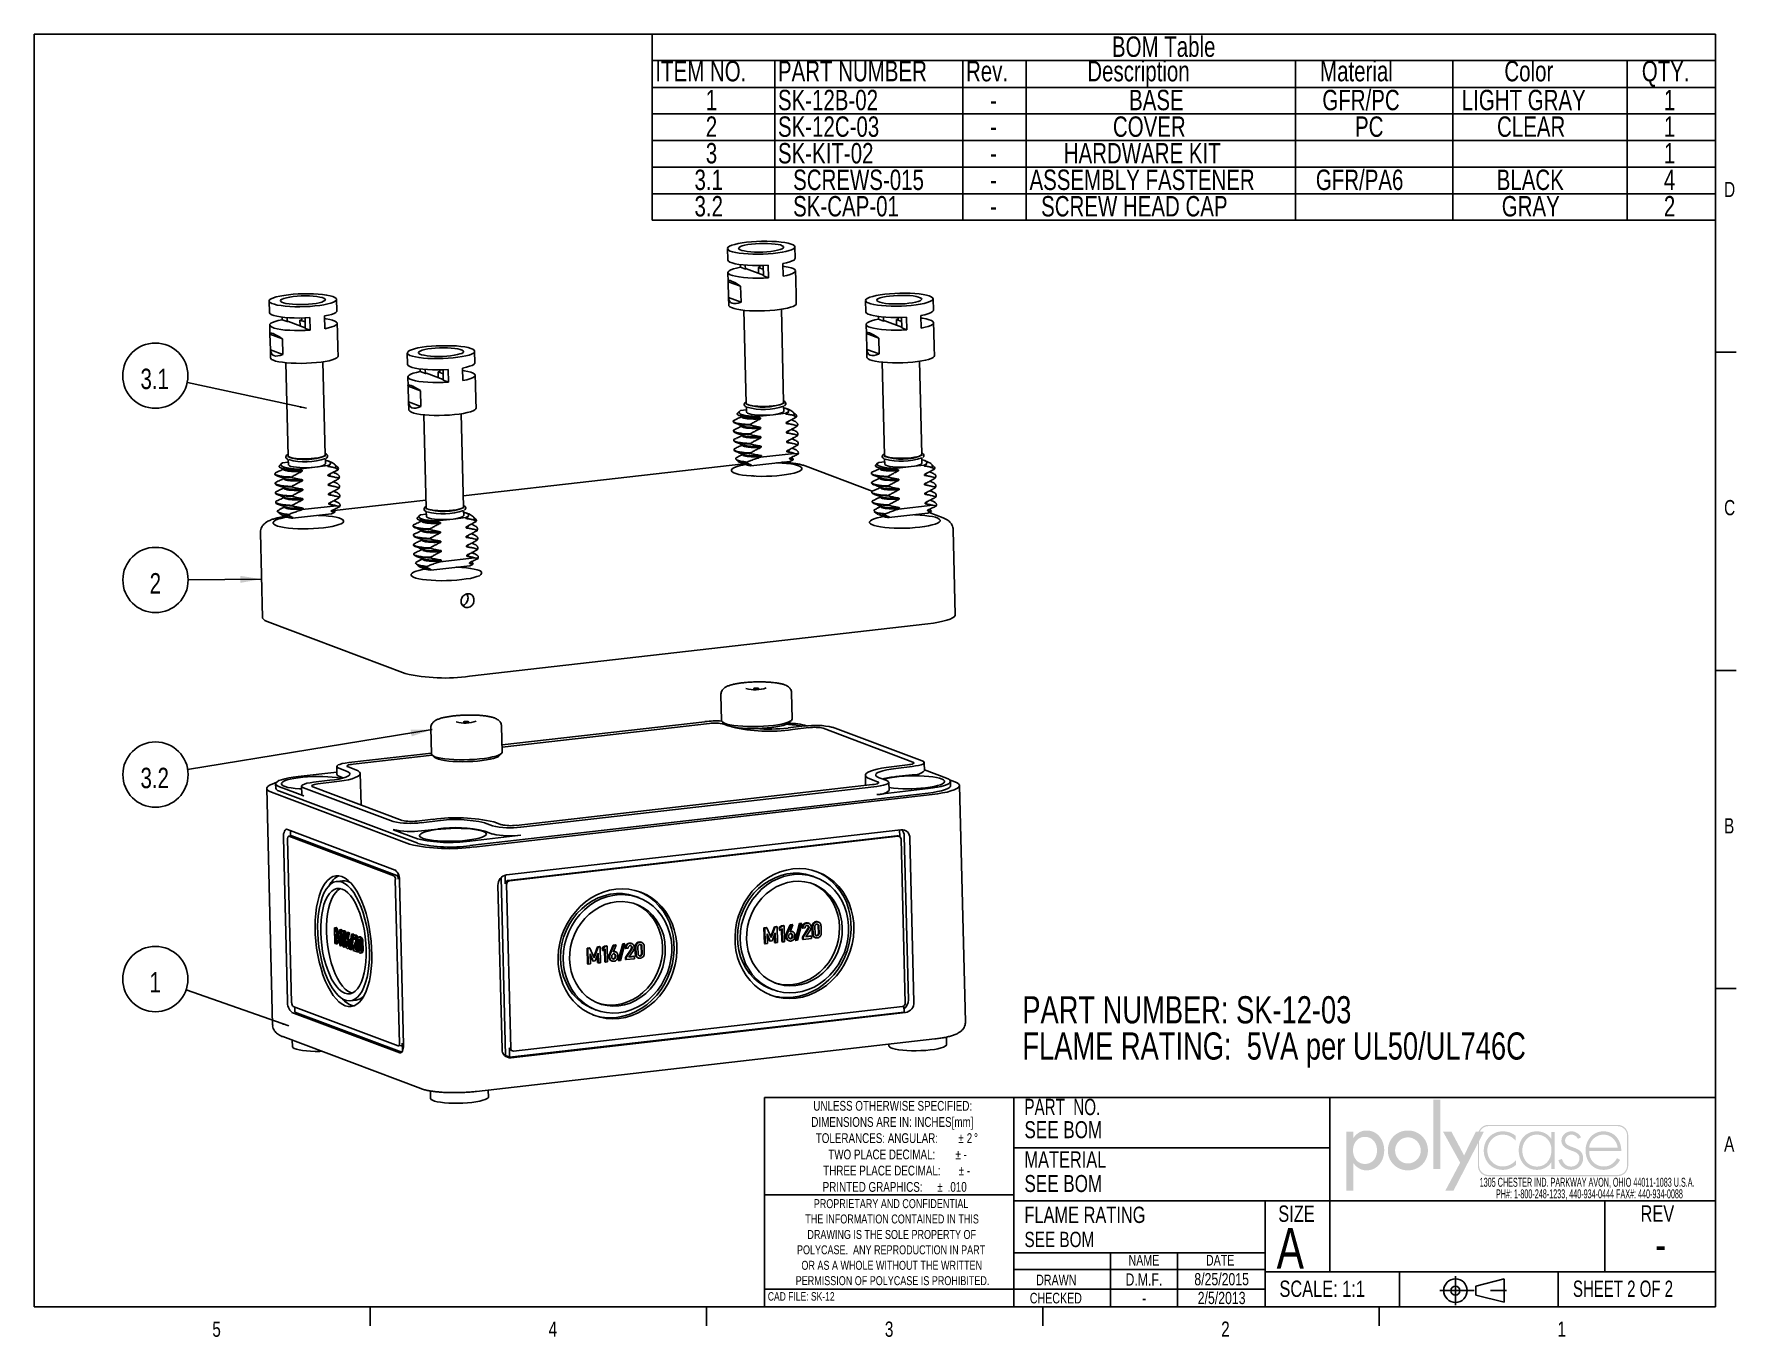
# Paper-space layout 'Layout1' of a CAD drawing. Extents: x 0.3 to 10.8, y 0.2 to 8.2.
import ezdxf

# ---------------------------------------------------------------- set-up
doc = ezdxf.new("R2010")
doc.units = 0
doc.header["$MEASUREMENT"] = 0
doc.linetypes.add('SLD-CENTER', pattern=[0.75, 0.6, -0.05, 0.05, -0.05])
doc.linetypes.add('SLD-SOLID', pattern=[0])
doc.layers.get('0').update_dxf_attribs({"linetype": 'CONTINUOUS'})
doc.layers.add('FORMAT', color=7, linetype='SLD-SOLID')
doc.layers.add('SLD-0', color=7, linetype='SLD-SOLID')
doc.styles.add('SLDTEXTSTYLE0', font='TXT', dxfattribs={"width": 0.525406})
doc.styles.add('SLDTEXTSTYLE1', font='TXT', dxfattribs={"width": 0.75})
doc.styles.add('SLDTEXTSTYLE2', font='TXT', dxfattribs={"width": 0.6875})
doc.styles.add('SLDTEXTSTYLE3', font='TXT', dxfattribs={"width": 0.694444})
doc.dimstyles.new('SLDDIMSTYLE0', dxfattribs={"dimtxt": 0.18, "dimasz": 0.13, "dimexe": 0, "dimexo": 0.0625, "dimgap": 0, "dimtad": 0, "dimtih": 1, "dimtoh": 1, "dimdec": 0, "dimrnd": 1e-09, "dimzin": 0, "dimtxsty": 'STANDARD', "dimsah": 1, "dimcen": 0.09, "dimazin": 3, "dimtfac": 0.13, "dimtdec": 0, "dimtofl": 0, "dimtmove": 0, "dimatfit": 3, "dimtolj": 1, "dimtzin": 0})
doc.dimstyles.new('SLDDIMSTYLE1', dxfattribs={"dimtxt": 0.18, "dimasz": 0.04, "dimexe": 0, "dimexo": 0.0625, "dimgap": 0, "dimtad": 0, "dimtih": 1, "dimtoh": 1, "dimdec": 0, "dimrnd": 1e-09, "dimzin": 0, "dimtxsty": 'STANDARD', "dimblk1": 'DOT', "dimblk2": 'DOT', "dimsah": 1, "dimcen": 0.09, "dimazin": 3, "dimtfac": 0.04, "dimtdec": 0, "dimtofl": 0, "dimtmove": 0, "dimatfit": 3, "dimtolj": 1, "dimtzin": 0})

psp = doc.layouts.get("Layout1")

# ---------------------------------------------------------------- texts
at = {"layer": 'FORMAT', "attachment_point": 1, "style": 'SLDTEXTSTYLE1'}
for s, insert, char_height in [('D', (10.683, 7.286), 0.0935), ('C', (10.683, 5.336), 0.0935), ('B', (10.683, 3.386), 0.0935), ('5', (1.422, 0.301), 0.0937), ('4', (3.482, 0.301), 0.0937)]:
    psp.add_mtext(s, dxfattribs=dict(at, insert=insert, char_height=char_height))
at = {"layer": 'FORMAT', "color": 7}
for s, insert, char_height, attachment_point, style in [('PART  NO.', (6.397, 1.666), 0.1, 1, 'SLDTEXTSTYLE3'), ('SEE BOM', (6.397, 1.529), 0.1042, 1, 'SLDTEXTSTYLE1'), ('A', (10.683, 1.436), 0.0935, 1, 'SLDTEXTSTYLE1'), ('MATERIAL', (6.397, 1.344), 0.1, 1, 'SLDTEXTSTYLE1'), ('SEE BOM', (6.397, 1.199), 0.1042, 1, 'SLDTEXTSTYLE1'), ('FLAME RATING', (6.397, 1.005), 0.1, 1, 'SLDTEXTSTYLE1'), ('SIZE', (7.952, 1.012), 0.1, 1, 'SLDTEXTSTYLE1'), ('REV', (10.171, 1.013), 0.1, 1, 'SLDTEXTSTYLE1'), ('SEE BOM', (6.397, 0.851), 0.0937, 1, 'SLDTEXTSTYLE1'), ('A', (7.942, 0.875), 0.25, 1, 'SLDTEXTSTYLE1'), ('-', (10.294, 0.874), 0.2, 2, 'SLDTEXTSTYLE1'), ('NAME', (7.129, 0.709), 0.065, 2, 'SLDTEXTSTYLE1'), ('DATE', (7.596, 0.709), 0.065, 2, 'SLDTEXTSTYLE1'), ('DRAWN', (6.469, 0.588), 0.065, 1, 'SLDTEXTSTYLE1'), ('D.M.F.', (7.129, 0.596), 0.075, 2, 'SLDTEXTSTYLE1'), ('8/25/2015', (7.605, 0.598), 0.075, 2, 'SLDTEXTSTYLE1'), ('SCALE: 1:1', (7.959, 0.552), 0.1, 1, 'SLDTEXTSTYLE1'), ('SHEET 2 OF 2', (9.757, 0.552), 0.1, 1, 'SLDTEXTSTYLE2'), ('CAD FILE: SK-12', (4.825, 0.481), 0.05208, 1, 'SLDTEXTSTYLE1'), ('CHECKED', (6.43, 0.477), 0.065, 1, 'SLDTEXTSTYLE1'), ('-', (7.131, 0.482), 0.075, 2, 'SLDTEXTSTYLE1'), ('2/5/2013', (7.605, 0.483), 0.075, 2, 'SLDTEXTSTYLE1'), ('3', (5.542, 0.301), 0.0937, 1, 'SLDTEXTSTYLE1'), ('2', (7.602, 0.301), 0.0937, 1, 'SLDTEXTSTYLE1'), ('1', (9.662, 0.301), 0.0937, 1, 'SLDTEXTSTYLE1')]:
    psp.add_mtext(s, dxfattribs=dict(at, insert=insert, char_height=char_height, attachment_point=attachment_point, style=style))

# ---------------------------------------------------------------- blocks, each defined once
blk = doc.blocks.new('THIRDANGLEPROJECTIONBLOCK')
at = {"color": 7, "linetype": 'SLD-CENTER'}
for p, q in [((0.275, 0.506), (0.275, 0)), ((0, 0.253), (1.202, 0.253))]:
    blk.add_line(p, q, dxfattribs=at)
at = {"color": 7, "linetype": 'SLD-SOLID'}
for p, q in [((0.632, 0.332), (1.13, 0.459)), ((0.632, 0.332), (0.632, 0.174)), ((1.13, 0.459), (1.13, 0.048)), ((0.632, 0.174), (1.13, 0.048))]:
    blk.add_line(p, q, dxfattribs=at)
for radius in [0.206, 0.0789]:
    blk.add_circle((0.275, 0.253), radius, dxfattribs=at)
blk = doc.blocks.new('SW_NOTE_0')
at = {"color": 0, "linetype": 'CONTINUOUS', "char_height": 0.055, "attachment_point": 2, "style": 'SLDTEXTSTYLE0'}
for s, insert in [('1305 CHESTER IND. PARKWAY AVON, OHIO 44011-1083 U.S.A.', (0.742, 0.071)), ('PH#: 1-800-248-1233, 440-934-0444 FAX#: 440-934-0088', (0.756, 0))]:
    blk.add_mtext(s, dxfattribs=dict(at, insert=insert))
blk = doc.blocks.new('BLOCK2')
at = {"linetype": 'CONTINUOUS'}
blk.add_hatch(color=7, dxfattribs=at).paths.add_polyline_path([(1.559, 0.355), (1.559, 1.505), (1.44, 1.505), (1.44, 0.355)], flags=0)
h = blk.add_hatch(color=7, dxfattribs=at)
edge = h.paths.add_edge_path(flags=0)
edge.add_spline(control_points=[(0.122, 0.452), (0.17, 0.382), (0.245, 0.334), (0.333, 0.334)], knot_values=[4, 4, 4, 4, 5, 5, 5, 5], weights=[1, 1, 1, 1], degree=3, periodic=0)
edge.add_spline(control_points=[(0.333, 0.334), (0.523, 0.334), (0.629, 0.492), (0.629, 0.669)], knot_values=[3, 3, 3, 3, 4, 4, 4, 4], weights=[1, 1, 1, 1], degree=3, periodic=0)
edge.add_spline(control_points=[(0.629, 0.669), (0.629, 0.839), (0.517, 0.994), (0.338, 0.994)], knot_values=[2, 2, 2, 2, 3, 3, 3, 3], weights=[1, 1, 1, 1], degree=3, periodic=0)
edge.add_spline(control_points=[(0.338, 0.994), (0.245, 0.994), (0.171, 0.946), (0.122, 0.872)], knot_values=[1, 1, 1, 1, 2, 2, 2, 2], weights=[1, 1, 1, 1], degree=3, periodic=0)
edge.add_line((0.122, 0.872), (0.119, 0.872))
edge.add_line((0.119, 0.872), (0.119, 0.975))
edge.add_line((0.119, 0.975), (0, 0.975))
edge.add_line((0, 0.975), (0, 0))
edge.add_line((0, 0), (0.119, 0))
edge.add_line((0.119, 0), (0.119, 0.452))
edge.add_line((0.119, 0.452), (0.122, 0.452))
edge = h.paths.add_edge_path(flags=0)
edge.add_spline(control_points=[(0.113, 0.665), (0.113, 0.78), (0.185, 0.888), (0.309, 0.888), (0.437, 0.888), (0.51, 0.786), (0.51, 0.665)], knot_values=[0, 0, 0, 0, 1, 1, 1, 2, 2, 2, 2], weights=[1, 1, 1, 1, 1, 1, 1], degree=3, periodic=0)
edge.add_spline(control_points=[(0.51, 0.665), (0.51, 0.543), (0.439, 0.44), (0.309, 0.44), (0.183, 0.44), (0.113, 0.549), (0.113, 0.665)], knot_values=[2, 2, 2, 2, 3, 3, 3, 4, 4, 4, 4], weights=[1, 1, 1, 1, 1, 1, 1], degree=3, periodic=0)
h = blk.add_hatch(color=7, dxfattribs=at)
edge = h.paths.add_edge_path(flags=0)
edge.add_spline(control_points=[(0.69, 0.664), (0.69, 0.477), (0.836, 0.334), (1.022, 0.334), (1.207, 0.334), (1.353, 0.477), (1.353, 0.664)], knot_values=[0, 0, 0, 0, 1, 1, 1, 2, 2, 2, 2], weights=[1, 1, 1, 1, 1, 1, 1], degree=3, periodic=0)
edge.add_spline(control_points=[(1.353, 0.664), (1.353, 0.851), (1.207, 0.994), (1.022, 0.994), (0.836, 0.994), (0.69, 0.851), (0.69, 0.664)], knot_values=[2, 2, 2, 2, 3, 3, 3, 4, 4, 4, 4], weights=[1, 1, 1, 1, 1, 1, 1], degree=3, periodic=0)
edge = h.paths.add_edge_path(flags=0)
edge.add_spline(control_points=[(1.234, 0.664), (1.234, 0.547), (1.139, 0.448), (1.022, 0.448), (0.904, 0.448), (0.81, 0.547), (0.81, 0.664)], knot_values=[0, 0, 0, 0, 1, 1, 1, 2, 2, 2, 2], weights=[1, 1, 1, 1, 1, 1, 1], degree=3, periodic=0)
edge.add_spline(control_points=[(0.81, 0.664), (0.81, 0.782), (0.904, 0.88), (1.022, 0.88), (1.139, 0.88), (1.234, 0.782), (1.234, 0.664)], knot_values=[2, 2, 2, 2, 3, 3, 3, 4, 4, 4, 4], weights=[1, 1, 1, 1, 1, 1, 1], degree=3, periodic=0)
h = blk.add_hatch(color=7, dxfattribs=at)
edge = h.paths.add_edge_path(flags=0)
edge.add_spline(control_points=[(4.669, 0.413), (4.669, 0.316), (4.59, 0.237), (4.493, 0.237)], knot_values=[7, 7, 7, 7, 8, 8, 8, 8], weights=[1, 1, 1, 1], degree=3, periodic=0)
edge.add_line((4.493, 0.237), (2.356, 0.237))
edge.add_spline(control_points=[(2.356, 0.237), (2.259, 0.237), (2.18, 0.316), (2.18, 0.413)], knot_values=[1, 1, 1, 1, 2, 2, 2, 2], weights=[1, 1, 1, 1], degree=3, periodic=0)
edge.add_line((2.18, 0.413), (2.18, 0.781))
edge.add_line((2.18, 0.781), (1.778, 0))
edge.add_line((1.778, 0), (1.643, 0))
edge.add_line((1.643, 0), (1.887, 0.461))
edge.add_line((1.887, 0.461), (1.603, 0.975))
edge.add_line((1.603, 0.975), (1.742, 0.975))
edge.add_line((1.742, 0.975), (1.952, 0.582))
edge.add_line((1.952, 0.582), (2.146, 0.975))
edge.add_line((2.146, 0.975), (2.192, 0.975))
edge.add_spline(control_points=[(2.192, 0.975), (2.218, 1.041), (2.282, 1.087), (2.356, 1.087)], knot_values=[3.233464, 3.233464, 3.233464, 3.233464, 4, 4, 4, 4], weights=[1, 1, 1, 1], degree=3, periodic=0)
edge.add_line((2.356, 1.087), (4.493, 1.087))
edge.add_spline(control_points=[(4.493, 1.087), (4.59, 1.087), (4.669, 1.008), (4.669, 0.911)], knot_values=[5, 5, 5, 5, 6, 6, 6, 6], weights=[1, 1, 1, 1], degree=3, periodic=0)
edge.add_line((4.669, 0.911), (4.669, 0.413))
edge = h.paths.add_edge_path(flags=0)
edge.add_line((2.215, 0.975), (2.28, 0.975))
edge.add_line((2.28, 0.975), (2.201, 0.821))
edge.add_line((2.201, 0.821), (2.201, 0.413))
edge.add_spline(control_points=[(2.201, 0.413), (2.201, 0.327), (2.271, 0.258), (2.356, 0.258)], knot_values=[2, 2, 2, 2, 3, 3, 3, 3], weights=[1, 1, 1, 1], degree=3, periodic=0)
edge.add_line((2.356, 0.258), (4.493, 0.258))
edge.add_spline(control_points=[(4.493, 0.258), (4.579, 0.258), (4.649, 0.327), (4.649, 0.413)], knot_values=[4, 4, 4, 4, 5, 5, 5, 5], weights=[1, 1, 1, 1], degree=3, periodic=0)
edge.add_line((4.649, 0.413), (4.649, 0.911))
edge.add_spline(control_points=[(4.649, 0.911), (4.649, 0.997), (4.579, 1.066), (4.493, 1.066)], knot_values=[6, 6, 6, 6, 7, 7, 7, 7], weights=[1, 1, 1, 1], degree=3, periodic=0)
edge.add_line((4.493, 1.066), (2.356, 1.066))
edge.add_spline(control_points=[(2.356, 1.066), (2.293, 1.066), (2.239, 1.029), (2.215, 0.975)], knot_values=[0, 0, 0, 0, 0.732403, 0.732403, 0.732403, 0.732403], weights=[1, 1, 1, 1], degree=3, periodic=0)
h = blk.add_hatch(color=7, dxfattribs=at)
edge = h.paths.add_edge_path(flags=0)
edge.add_spline(control_points=[(2.806, 0.905), (2.745, 0.957), (2.672, 0.98), (2.593, 0.98)], knot_values=[8, 8, 8, 8, 9, 9, 9, 9], weights=[1, 1, 1, 1], degree=3, periodic=0)
edge.add_spline(control_points=[(2.593, 0.98), (2.413, 0.98), (2.278, 0.84), (2.278, 0.662)], knot_values=[7, 7, 7, 7, 8, 8, 8, 8], weights=[1, 1, 1, 1], degree=3, periodic=0)
edge.add_spline(control_points=[(2.278, 0.662), (2.278, 0.484), (2.41, 0.342), (2.592, 0.342)], knot_values=[6, 6, 6, 6, 7, 7, 7, 7], weights=[1, 1, 1, 1], degree=3, periodic=0)
edge.add_spline(control_points=[(2.592, 0.342), (2.674, 0.342), (2.752, 0.372), (2.814, 0.427)], knot_values=[5, 5, 5, 5, 6, 6, 6, 6], weights=[1, 1, 1, 1], degree=3, periodic=0)
edge.add_line((2.814, 0.427), (2.814, 0.507))
edge.add_spline(control_points=[(2.814, 0.507), (2.759, 0.44), (2.676, 0.398), (2.589, 0.398)], knot_values=[3, 3, 3, 3, 4, 4, 4, 4], weights=[1, 1, 1, 1], degree=3, periodic=0)
edge.add_spline(control_points=[(2.589, 0.398), (2.445, 0.398), (2.337, 0.523), (2.337, 0.662)], knot_values=[2, 2, 2, 2, 3, 3, 3, 3], weights=[1, 1, 1, 1], degree=3, periodic=0)
edge.add_spline(control_points=[(2.337, 0.662), (2.337, 0.802), (2.446, 0.925), (2.59, 0.925)], knot_values=[1, 1, 1, 1, 2, 2, 2, 2], weights=[1, 1, 1, 1], degree=3, periodic=0)
edge.add_spline(control_points=[(2.59, 0.925), (2.678, 0.925), (2.748, 0.889), (2.806, 0.825)], knot_values=[0, 0, 0, 0, 1, 1, 1, 1], weights=[1, 1, 1, 1], degree=3, periodic=0)
edge.add_line((2.806, 0.825), (2.806, 0.905))
h = blk.add_hatch(color=7, dxfattribs=at)
edge = h.paths.add_edge_path(flags=0)
edge.add_spline(control_points=[(3.392, 0.861), (3.34, 0.938), (3.25, 0.98), (3.156, 0.98)], knot_values=[6, 6, 6, 6, 7, 7, 7, 7], weights=[1, 1, 1, 1], degree=3, periodic=0)
edge.add_spline(control_points=[(3.156, 0.98), (2.972, 0.98), (2.857, 0.844), (2.857, 0.665)], knot_values=[5, 5, 5, 5, 6, 6, 6, 6], weights=[1, 1, 1, 1], degree=3, periodic=0)
edge.add_spline(control_points=[(2.857, 0.665), (2.857, 0.486), (2.973, 0.342), (3.159, 0.342)], knot_values=[4, 4, 4, 4, 5, 5, 5, 5], weights=[1, 1, 1, 1], degree=3, periodic=0)
edge.add_spline(control_points=[(3.159, 0.342), (3.249, 0.342), (3.347, 0.387), (3.392, 0.465)], knot_values=[3, 3, 3, 3, 4, 4, 4, 4], weights=[1, 1, 1, 1], degree=3, periodic=0)
edge.add_line((3.392, 0.465), (3.395, 0.465))
edge.add_line((3.395, 0.465), (3.395, 0.355))
edge.add_line((3.395, 0.355), (3.454, 0.355))
edge.add_line((3.454, 0.355), (3.454, 0.967))
edge.add_line((3.454, 0.967), (3.395, 0.967))
edge.add_line((3.395, 0.967), (3.395, 0.861))
edge.add_line((3.395, 0.861), (3.392, 0.861))
edge = h.paths.add_edge_path(flags=0)
edge.add_spline(control_points=[(3.398, 0.672), (3.398, 0.525), (3.314, 0.397), (3.157, 0.397), (3.009, 0.397), (2.916, 0.525), (2.916, 0.665)], knot_values=[0, 0, 0, 0, 1, 1, 1, 2, 2, 2, 2], weights=[1, 1, 1, 1, 1, 1, 1], degree=3, periodic=0)
edge.add_spline(control_points=[(2.916, 0.665), (2.916, 0.798), (3.013, 0.925), (3.153, 0.925), (3.302, 0.925), (3.398, 0.814), (3.398, 0.672)], knot_values=[2, 2, 2, 2, 3, 3, 3, 4, 4, 4, 4], weights=[1, 1, 1, 1, 1, 1, 1], degree=3, periodic=0)
h = blk.add_hatch(color=7, dxfattribs=at)
edge = h.paths.add_edge_path(flags=0)
edge.add_spline(control_points=[(3.731, 0.98), (3.793, 0.98), (3.861, 0.939), (3.887, 0.882)], knot_values=[11, 11, 11, 11, 12, 12, 12, 12], weights=[1, 1, 1, 1], degree=3, periodic=0)
edge.add_line((3.887, 0.882), (3.836, 0.856))
edge.add_spline(control_points=[(3.836, 0.856), (3.816, 0.898), (3.776, 0.925), (3.728, 0.925)], knot_values=[0, 0, 0, 0, 1, 1, 1, 1], weights=[1, 1, 1, 1], degree=3, periodic=0)
edge.add_spline(control_points=[(3.728, 0.925), (3.677, 0.925), (3.624, 0.882), (3.624, 0.829)], knot_values=[1, 1, 1, 1, 2, 2, 2, 2], weights=[1, 1, 1, 1], degree=3, periodic=0)
edge.add_spline(control_points=[(3.624, 0.829), (3.624, 0.682), (3.922, 0.754), (3.922, 0.533)], knot_values=[2, 2, 2, 2, 3, 3, 3, 3], weights=[1, 1, 1, 1], degree=3, periodic=0)
edge.add_spline(control_points=[(3.922, 0.533), (3.922, 0.42), (3.834, 0.342), (3.724, 0.342)], knot_values=[3, 3, 3, 3, 4, 4, 4, 4], weights=[1, 1, 1, 1], degree=3, periodic=0)
edge.add_spline(control_points=[(3.724, 0.342), (3.622, 0.342), (3.539, 0.404), (3.514, 0.503)], knot_values=[4, 4, 4, 4, 5, 5, 5, 5], weights=[1, 1, 1, 1], degree=3, periodic=0)
edge.add_line((3.514, 0.503), (3.572, 0.522))
edge.add_spline(control_points=[(3.572, 0.522), (3.595, 0.449), (3.644, 0.397), (3.724, 0.397)], knot_values=[6, 6, 6, 6, 7, 7, 7, 7], weights=[1, 1, 1, 1], degree=3, periodic=0)
edge.add_spline(control_points=[(3.724, 0.397), (3.801, 0.397), (3.862, 0.458), (3.862, 0.535)], knot_values=[7, 7, 7, 7, 8, 8, 8, 8], weights=[1, 1, 1, 1], degree=3, periodic=0)
edge.add_spline(control_points=[(3.862, 0.535), (3.862, 0.611), (3.804, 0.635), (3.743, 0.656)], knot_values=[8, 8, 8, 8, 9, 9, 9, 9], weights=[1, 1, 1, 1], degree=3, periodic=0)
edge.add_spline(control_points=[(3.743, 0.656), (3.659, 0.686), (3.564, 0.722), (3.564, 0.825)], knot_values=[9, 9, 9, 9, 10, 10, 10, 10], weights=[1, 1, 1, 1], degree=3, periodic=0)
edge.add_spline(control_points=[(3.564, 0.825), (3.564, 0.918), (3.642, 0.98), (3.731, 0.98)], knot_values=[10, 10, 10, 10, 11, 11, 11, 11], weights=[1, 1, 1, 1], degree=3, periodic=0)
h = blk.add_hatch(color=7, dxfattribs=at)
edge = h.paths.add_edge_path(flags=0)
edge.add_spline(control_points=[(4.554, 0.656), (4.555, 0.832), (4.445, 0.98), (4.26, 0.98)], knot_values=[6, 6, 6, 6, 7, 7, 7, 7], weights=[1, 1, 1, 1], degree=3, periodic=0)
edge.add_spline(control_points=[(4.26, 0.98), (4.081, 0.98), (3.963, 0.833), (3.963, 0.662)], knot_values=[5, 5, 5, 5, 6, 6, 6, 6], weights=[1, 1, 1, 1], degree=3, periodic=0)
edge.add_spline(control_points=[(3.963, 0.662), (3.963, 0.489), (4.078, 0.342), (4.26, 0.342)], knot_values=[4, 4, 4, 4, 5, 5, 5, 5], weights=[1, 1, 1, 1], degree=3, periodic=0)
edge.add_spline(control_points=[(4.26, 0.342), (4.38, 0.342), (4.478, 0.401), (4.534, 0.507)], knot_values=[3, 3, 3, 3, 4, 4, 4, 4], weights=[1, 1, 1, 1], degree=3, periodic=0)
edge.add_line((4.534, 0.507), (4.484, 0.537))
edge.add_spline(control_points=[(4.484, 0.537), (4.44, 0.454), (4.363, 0.398), (4.268, 0.398)], knot_values=[1, 1, 1, 1, 2, 2, 2, 2], weights=[1, 1, 1, 1], degree=3, periodic=0)
edge.add_spline(control_points=[(4.268, 0.398), (4.126, 0.398), (4.019, 0.501), (4.023, 0.656)], knot_values=[0, 0, 0, 0, 1, 1, 1, 1], weights=[1, 1, 1, 1], degree=3, periodic=0)
edge.add_line((4.023, 0.656), (4.554, 0.656))
edge = h.paths.add_edge_path(flags=0)
edge.add_spline(control_points=[(4.023, 0.712), (4.033, 0.827), (4.136, 0.925), (4.261, 0.925)], knot_values=[1, 1, 1, 1, 2, 2, 2, 2], weights=[1, 1, 1, 1], degree=3, periodic=0)
edge.add_spline(control_points=[(4.261, 0.925), (4.387, 0.925), (4.48, 0.824), (4.494, 0.712)], knot_values=[0, 0, 0, 0, 1, 1, 1, 1], weights=[1, 1, 1, 1], degree=3, periodic=0)
edge.add_line((4.494, 0.712), (4.023, 0.712))
blk = doc.blocks.new('POLYCASE_LOGO')
at = {"color": 7, "linetype": 'CONTINUOUS', "xscale": 0.37, "yscale": 0.37, "zscale": 0.37}
blk.add_blockref('BLOCK2', (0.101, -0.571), dxfattribs=at)
at = {"color": 7, "linetype": 'CONTINUOUS'}
blk.add_blockref('SW_NOTE_0', (0.835, -0.564), dxfattribs=at)
blk = doc.blocks.new('SW_NOTE_1')
at = {"layer": 'FORMAT', "color": 0, "char_height": 0.055, "attachment_point": 2, "style": 'SLDTEXTSTYLE1'}
for s, insert in [('PROPRIETARY AND CONFIDENTIAL', (0.583, 0.071)), ('THE INFORMATION CONTAINED IN THIS', (0.589, -0.023)), ('DRAWING IS THE SOLE PROPERTY OF', (0.587, -0.118)), ('POLYCASE.  ANY REPRODUCTION IN PART', (0.583, -0.212)), ('OR AS A WHOLE WITHOUT THE WRITTEN', (0.587, -0.307)), ('PERMISSION OF POLYCASE IS PROHIBITED.', (0.592, -0.401))]:
    blk.add_mtext(s, dxfattribs=dict(at, insert=insert))
blk = doc.blocks.new('SW_NOTE_2')
at = {"layer": 'FORMAT', "color": 0, "char_height": 0.06, "attachment_point": 2, "style": 'SLDTEXTSTYLE1'}
for s, insert in [('UNLESS OTHERWISE SPECIFIED:', (0.567, 0.077)), ('DIMENSIONS ARE IN: INCHES[mm]', (0.565, -0.022)), ('TOLERANCES: ANGULAR:', (0.47, -0.121)), ('%%p', (0.986, -0.121)), ('2', (1.037, -0.121)), ('%%d', (1.077, -0.121)), ('TWO PLACE DECIMAL:', (0.5, -0.221)), ('%%p', (0.968, -0.221)), ('-', (1.011, -0.221)), ('THREE PLACE DECIMAL:', (0.501, -0.32)), ('%%p', (0.988, -0.32)), ('-', (1.031, -0.32)), ('PRINTED GRAPHICS:', (0.444, -0.42)), ('%%p', (0.857, -0.42)), ('.010', (0.962, -0.42))]:
    blk.add_mtext(s, dxfattribs=dict(at, insert=insert))
blk = doc.blocks.new('SW_TABLEANNOTATION_0')
at = {"layer": 'SLD-0', "color": 0}
for p, q in [((0, 0), (0, -1.141)), ((6.514, 0), (0, 0)), ((6.514, -1.141), (6.514, 0)), ((0, -0.163), (6.514, -0.163)), ((0.751, -0.163), (0.751, -0.327)), ((1.903, -0.163), (1.903, -0.327)), ((2.292, -0.163), (2.292, -0.327)), ((3.942, -0.163), (3.942, -0.327)), ((4.905, -0.163), (4.905, -0.327)), ((5.974, -0.163), (5.974, -0.327)), ((0, -0.327), (6.514, -0.327)), ((0.751, -0.327), (0.751, -1.141)), ((1.903, -0.327), (1.903, -1.141)), ((2.292, -0.327), (2.292, -1.141)), ((3.942, -0.327), (3.942, -1.141)), ((4.905, -0.327), (4.905, -1.141)), ((5.974, -0.327), (5.974, -1.141)), ((0, -0.49), (6.514, -0.49)), ((0, -0.653), (6.514, -0.653)), ((0, -0.816), (6.514, -0.816)), ((0, -0.979), (6.514, -0.979)), ((0, -1.141), (6.514, -1.141))]:
    blk.add_line(p, q, dxfattribs=at)
at = {"layer": 'SLD-0', "color": 0, "char_height": 0.125, "attachment_point": 1, "style": 'SLDTEXTSTYLE1'}
for s, insert in [('BOM Table', (2.817, -0.015)), ('ITEM NO.', (0.02, -0.165)), ('PART NUMBER', (0.771, -0.165)), ('Rev.', (1.923, -0.165)), ('Description', (2.666, -0.165)), ('Material', (4.092, -0.165)), ('Color', (5.221, -0.165)), ('QTY.', (6.063, -0.165)), ('1', (0.329, -0.342)), ('SK-12B-02', (0.771, -0.342)), ('-', (2.07, -0.342)), ('BASE', (2.922, -0.342)), ('GFR/PC', (4.106, -0.342)), ('LIGHT GRAY', (4.96, -0.342)), ('1', (6.198, -0.342)), ('2', (0.329, -0.505)), ('SK-12C-03', (0.771, -0.505)), ('COVER', (2.823, -0.505)), ('PC', (4.306, -0.505)), ('CLEAR', (5.176, -0.505)), ('1', (6.198, -0.505)), ('-', (2.07, -0.505)), ('3', (0.329, -0.668)), ('SK-KIT-02', (0.771, -0.668)), ('HARDWARE KIT', (2.522, -0.668)), ('1', (6.198, -0.668)), ('3.1', (0.26, -0.831)), ('SCREWS-015', (0.864, -0.831)), ('-', (2.07, -0.668)), ('ASSEMBLY FASTENER', (2.312, -0.831)), ('GFR/PA6', (4.066, -0.831)), ('BLACK', (5.174, -0.831)), ('4', (6.198, -0.831)), ('-', (2.07, -0.831)), ('3.2', (0.26, -0.993)), ('SK-CAP-01', (0.864, -0.993)), ('SCREW HEAD CAP', (2.383, -0.993)), ('GRAY', (5.205, -0.993)), ('2', (6.198, -0.993)), ('-', (2.07, -0.993))]:
    blk.add_mtext(s, dxfattribs=dict(at, insert=insert))
blk = doc.blocks.new('SW_NOTE_3')
at = {"layer": 'SLD-0', "color": 0}
blk.add_circle((-0.2, -0.001), 0.2, dxfattribs=at)
at = {"layer": 'SLD-0', "color": 0, "insert": (-0.201, 0.041), "char_height": 0.125, "attachment_point": 2, "style": 'SLDTEXTSTYLE1'}
blk.add_mtext('2', dxfattribs=at)
blk = doc.blocks.new('SW_NOTE_4')
at = {"layer": 'SLD-0', "color": 0}
blk.add_circle((-0.196, 0.042), 0.2, dxfattribs=at)
at = {"layer": 'SLD-0', "color": 0, "insert": (-0.2, 0.085), "char_height": 0.125, "attachment_point": 2, "style": 'SLDTEXTSTYLE1'}
blk.add_mtext('3.1', dxfattribs=at)
blk = doc.blocks.new('_DOT')
at = {"color": 0, "linetype": 'BYBLOCK'}
blk.add_line((-0.5, 0), (-1, 0), dxfattribs=at)
at = {"color": 0, "linetype": 'BYBLOCK', "const_width": 0.5}
blk.add_lwpolyline([(-0.25, 0, 1), (0.25, 0, 1)], format="xyb", close=True, dxfattribs=at)
blk = doc.blocks.new('SW_NOTE_5')
at = {"layer": 'SLD-0', "color": 0}
blk.add_circle((-0.189, 0.066), 0.2, dxfattribs=at)
at = {"layer": 'SLD-0', "color": 0, "insert": (-0.19, 0.109), "char_height": 0.125, "attachment_point": 2, "style": 'SLDTEXTSTYLE1'}
blk.add_mtext('1', dxfattribs=at)
blk = doc.blocks.new('SW_NOTE_6')
at = {"layer": 'SLD-0', "color": 0, "char_height": 0.16667, "attachment_point": 1, "style": 'SLDTEXTSTYLE1'}
for s, insert in [('PART NUMBER: SK-12-03', (0, 0.215)), ('FLAME RATING:  5VA per UL50/UL746C', (0, -0.007))]:
    blk.add_mtext(s, dxfattribs=dict(at, insert=insert))
blk = doc.blocks.new('SW_NOTE_7')
at = {"layer": 'SLD-0', "color": 0}
blk.add_circle((-0.197, -0.032), 0.2, dxfattribs=at)
at = {"layer": 'SLD-0', "color": 0, "insert": (-0.202, 0.01), "char_height": 0.125, "attachment_point": 2, "style": 'SLDTEXTSTYLE1'}
blk.add_mtext('3.2', dxfattribs=at)

# ---------------------------------------------------------------- linework, layer by layer
at = {"color": 7, "linetype": 'SLD-SOLID'}
for p, q in [((4.992, 6.818), (4.991, 6.887)), ((4.577, 6.877), (4.579, 6.808)), ((4.657, 6.779), (4.657, 6.763)), ((4.917, 6.785), (4.918, 6.708)), ((4.581, 6.73), (4.582, 6.674)), ((4.582, 6.674), (4.585, 6.578)), ((4.582, 6.674), (4.658, 6.646)), ((4.657, 6.763), (4.688, 6.751)), ((4.688, 6.751), (4.687, 6.776)), ((4.799, 6.714), (4.695, 6.753)), ((4.767, 6.726), (4.767, 6.761)), ((4.767, 6.761), (4.798, 6.749)), ((4.777, 6.773), (4.777, 6.761)), ((4.797, 6.774), (4.799, 6.71)), ((4.799, 6.71), (4.83, 6.698)), ((4.83, 6.698), (4.828, 6.775)), ((4.996, 6.685), (4.994, 6.741)), ((4.996, 6.685), (4.998, 6.588)), ((4.585, 6.578), (4.586, 6.529)), ((4.585, 6.578), (4.661, 6.549)), ((4.661, 6.549), (4.658, 6.646)), ((4.999, 6.54), (4.998, 6.588)), ((5.839, 6.5), (5.837, 6.569)), ((1.77, 6.556), (1.772, 6.486)), ((2.185, 6.496), (2.183, 6.566)), ((4.679, 6.499), (4.693, 5.929)), ((4.922, 5.935), (4.908, 6.505)), ((5.424, 6.559), (5.425, 6.489)), ((5.763, 6.467), (5.764, 6.39)), ((1.774, 6.409), (1.775, 6.353)), ((1.849, 6.457), (1.85, 6.441)), ((1.85, 6.441), (1.881, 6.43)), ((1.881, 6.43), (1.88, 6.454)), ((1.991, 6.392), (1.888, 6.431)), ((1.96, 6.404), (1.959, 6.439)), ((1.959, 6.439), (1.99, 6.428)), ((1.969, 6.452), (1.97, 6.44)), ((1.99, 6.452), (1.991, 6.388)), ((1.991, 6.388), (2.022, 6.376)), ((2.022, 6.376), (2.02, 6.454)), ((2.109, 6.464), (2.111, 6.386)), ((2.188, 6.363), (2.187, 6.419)), ((2.188, 6.363), (2.191, 6.266)), ((5.427, 6.412), (5.429, 6.356)), ((5.503, 6.461), (5.503, 6.445)), ((5.503, 6.445), (5.534, 6.433)), ((5.534, 6.433), (5.533, 6.457)), ((5.645, 6.396), (5.542, 6.434)), ((5.613, 6.407), (5.613, 6.443)), ((5.613, 6.443), (5.644, 6.431)), ((5.623, 6.455), (5.623, 6.443)), ((5.643, 6.455), (5.645, 6.391)), ((5.645, 6.391), (5.676, 6.38)), ((5.676, 6.38), (5.674, 6.457)), ((5.842, 6.366), (5.84, 6.422)), ((5.842, 6.366), (5.844, 6.27)), ((1.775, 6.353), (1.778, 6.256)), ((1.775, 6.353), (1.851, 6.324)), ((1.778, 6.256), (1.779, 6.208)), ((1.778, 6.256), (1.853, 6.228)), ((1.853, 6.228), (1.851, 6.324)), ((2.192, 6.218), (2.191, 6.266)), ((5.429, 6.356), (5.431, 6.259)), ((5.429, 6.356), (5.504, 6.328)), ((5.431, 6.259), (5.432, 6.211)), ((5.431, 6.259), (5.507, 6.231)), ((5.507, 6.231), (5.504, 6.328)), ((5.845, 6.221), (5.844, 6.27)), ((1.872, 6.177), (1.886, 5.607)), ((2.114, 5.613), (2.1, 6.183)), ((2.616, 6.237), (2.618, 6.168)), ((3.031, 6.178), (3.029, 6.247)), ((5.525, 6.181), (5.54, 5.611)), ((5.768, 5.616), (5.754, 6.186)), ((2.62, 6.09), (2.621, 6.034)), ((2.695, 6.139), (2.696, 6.123)), ((2.696, 6.123), (2.727, 6.111)), ((2.727, 6.111), (2.726, 6.136)), ((2.837, 6.074), (2.734, 6.113)), ((2.806, 6.086), (2.805, 6.121)), ((2.805, 6.121), (2.836, 6.109)), ((2.815, 6.133), (2.816, 6.121)), ((2.836, 6.134), (2.837, 6.07)), ((2.837, 6.07), (2.868, 6.058)), ((2.868, 6.058), (2.866, 6.135)), ((2.955, 6.145), (2.957, 6.068)), ((3.035, 6.045), (3.033, 6.101)), ((2.621, 6.034), (2.624, 5.938)), ((2.621, 6.034), (2.697, 6.006)), ((2.699, 5.909), (2.697, 6.006)), ((3.035, 6.045), (3.037, 5.948)), ((3.038, 5.9), (3.037, 5.948)), ((2.624, 5.938), (2.625, 5.889)), ((2.624, 5.938), (2.699, 5.909)), ((2.718, 5.859), (2.732, 5.289)), ((2.961, 5.295), (2.946, 5.865)), ((4.651, 5.88), (4.64, 5.868)), ((4.658, 5.885), (4.694, 5.889)), ((4.666, 5.848), (4.666, 5.845)), ((4.694, 5.906), (4.695, 5.875)), ((4.756, 5.848), (4.752, 5.844)), ((4.756, 5.848), (4.858, 5.859)), ((4.78, 5.839), (4.78, 5.833)), ((4.858, 5.859), (4.936, 5.868)), ((4.923, 5.881), (4.922, 5.912)), ((4.936, 5.863), (4.936, 5.868)), ((4.996, 5.861), (4.979, 5.876)), ((4.999, 5.844), (4.985, 5.854)), ((4.614, 5.819), (4.614, 5.814)), ((4.615, 5.761), (4.615, 5.758)), ((4.617, 5.824), (4.63, 5.83)), ((4.618, 5.766), (4.631, 5.772)), ((4.668, 5.79), (4.668, 5.787)), ((4.714, 5.799), (4.714, 5.796)), ((4.716, 5.741), (4.716, 5.738)), ((4.781, 5.781), (4.782, 5.775)), ((4.938, 5.805), (4.938, 5.812)), ((4.939, 5.747), (4.939, 5.754)), ((4.98, 5.823), (4.969, 5.827)), ((4.981, 5.765), (4.97, 5.769)), ((5.005, 5.788), (5.007, 5.797)), ((5.005, 5.788), (5.005, 5.791)), ((5.006, 5.73), (5.008, 5.739)), ((5.008, 5.795), (5.008, 5.8)), ((5.009, 5.737), (5.009, 5.742)), ((4.616, 5.703), (4.616, 5.698)), ((4.618, 5.645), (4.618, 5.64)), ((4.619, 5.708), (4.632, 5.714)), ((4.621, 5.65), (4.634, 5.656)), ((4.669, 5.732), (4.669, 5.729)), ((4.671, 5.674), (4.671, 5.671)), ((4.717, 5.683), (4.717, 5.68)), ((4.783, 5.724), (4.783, 5.717)), ((4.784, 5.666), (4.784, 5.659)), ((4.941, 5.689), (4.941, 5.696)), ((4.942, 5.632), (4.942, 5.638)), ((4.983, 5.707), (4.972, 5.711)), ((4.984, 5.649), (4.973, 5.653)), ((5.006, 5.73), (5.006, 5.733)), ((5.008, 5.672), (5.008, 5.675)), ((5.011, 5.681), (5.011, 5.684)), ((1.844, 5.558), (1.833, 5.547)), ((1.851, 5.563), (1.887, 5.567)), ((1.859, 5.527), (1.859, 5.523)), ((1.887, 5.584), (1.888, 5.553)), ((1.949, 5.526), (1.945, 5.523)), ((1.949, 5.526), (2.051, 5.538)), ((2.051, 5.538), (2.129, 5.547)), ((2.116, 5.559), (2.115, 5.59)), ((2.129, 5.542), (2.129, 5.547)), ((2.189, 5.539), (2.171, 5.555)), ((2.192, 5.522), (2.178, 5.532)), ((4.677, 5.558), (2.959, 5.361)), ((4.631, 5.585), (4.644, 5.573)), ((4.672, 5.615), (4.65, 5.605)), ((4.658, 5.565), (4.687, 5.554)), ((4.672, 5.616), (4.672, 5.613)), ((4.698, 5.569), (4.7, 5.561)), ((4.719, 5.625), (4.719, 5.622)), ((4.721, 5.546), (4.96, 5.573)), ((4.78, 5.598), (4.989, 5.622)), ((4.786, 5.602), (4.78, 5.598)), ((4.786, 5.608), (4.786, 5.602)), ((4.981, 5.583), (4.96, 5.573)), ((5.01, 5.619), (4.989, 5.622)), ((5.011, 5.617), (5.011, 5.623)), ((5.012, 5.622), (5.012, 5.626)), ((5.465, 5.39), (5.053, 5.545)), ((5.497, 5.561), (5.486, 5.55)), ((5.504, 5.566), (5.541, 5.57)), ((5.512, 5.53), (5.512, 5.527)), ((5.54, 5.587), (5.541, 5.557)), ((5.602, 5.529), (5.598, 5.526)), ((5.602, 5.529), (5.704, 5.541)), ((5.704, 5.541), (5.782, 5.55)), ((5.769, 5.562), (5.768, 5.594)), ((5.783, 5.545), (5.782, 5.55)), ((5.842, 5.542), (5.825, 5.558)), ((5.845, 5.525), (5.831, 5.535)), ((1.806, 5.497), (1.806, 5.493)), ((1.808, 5.439), (1.808, 5.436)), ((1.809, 5.502), (1.822, 5.509)), ((1.811, 5.444), (1.824, 5.451)), ((1.86, 5.469), (1.86, 5.465)), ((1.907, 5.477), (1.907, 5.474)), ((1.973, 5.518), (1.973, 5.512)), ((1.974, 5.46), (1.974, 5.454)), ((2.131, 5.484), (2.13, 5.49)), ((2.132, 5.426), (2.132, 5.432)), ((2.173, 5.501), (2.162, 5.506)), ((2.174, 5.443), (2.163, 5.448)), ((2.198, 5.467), (2.2, 5.475)), ((2.198, 5.467), (2.198, 5.47)), ((2.201, 5.473), (2.2, 5.478)), ((5.46, 5.501), (5.46, 5.496)), ((5.461, 5.443), (5.461, 5.44)), ((5.463, 5.506), (5.476, 5.512)), ((5.464, 5.448), (5.477, 5.454)), ((5.514, 5.472), (5.514, 5.469)), ((5.56, 5.48), (5.561, 5.477)), ((5.562, 5.422), (5.562, 5.419)), ((5.626, 5.521), (5.626, 5.515)), ((5.627, 5.463), (5.628, 5.457)), ((5.784, 5.487), (5.784, 5.493)), ((5.785, 5.429), (5.785, 5.435)), ((5.826, 5.505), (5.815, 5.509)), ((5.827, 5.447), (5.816, 5.451)), ((5.851, 5.47), (5.853, 5.478)), ((5.851, 5.47), (5.851, 5.473)), ((5.854, 5.477), (5.854, 5.481)), ((5.855, 5.419), (5.855, 5.423)), ((1.809, 5.381), (1.809, 5.377)), ((1.811, 5.323), (1.811, 5.319)), ((1.812, 5.386), (1.825, 5.393)), ((1.814, 5.328), (1.827, 5.335)), ((1.862, 5.411), (1.862, 5.408)), ((1.863, 5.353), (1.863, 5.35)), ((1.909, 5.419), (1.909, 5.416)), ((1.91, 5.361), (1.91, 5.358)), ((1.976, 5.402), (1.976, 5.396)), ((1.977, 5.344), (1.977, 5.338)), ((2.133, 5.368), (2.133, 5.374)), ((2.176, 5.385), (2.164, 5.39)), ((2.177, 5.327), (2.166, 5.332)), ((2.731, 5.335), (2.169, 5.271)), ((2.199, 5.409), (2.201, 5.417)), ((2.199, 5.409), (2.199, 5.412)), ((2.2, 5.351), (2.2, 5.354)), ((2.202, 5.415), (2.202, 5.42)), ((2.203, 5.359), (2.203, 5.362)), ((5.462, 5.385), (5.463, 5.38)), ((5.464, 5.327), (5.464, 5.322)), ((5.465, 5.39), (5.479, 5.396)), ((5.467, 5.332), (5.48, 5.338)), ((5.515, 5.414), (5.515, 5.411)), ((5.517, 5.356), (5.517, 5.353)), ((5.563, 5.364), (5.563, 5.361)), ((5.629, 5.405), (5.629, 5.399)), ((5.63, 5.347), (5.63, 5.341)), ((5.787, 5.371), (5.787, 5.377)), ((5.788, 5.313), (5.788, 5.319)), ((5.829, 5.389), (5.818, 5.393)), ((5.83, 5.331), (5.819, 5.335)), ((5.852, 5.412), (5.854, 5.42)), ((5.852, 5.412), (5.852, 5.415)), ((5.854, 5.354), (5.854, 5.357)), ((5.857, 5.362), (5.857, 5.365)), ((1.824, 5.263), (1.837, 5.251)), ((1.865, 5.293), (1.843, 5.283)), ((1.85, 5.244), (1.88, 5.232)), ((1.865, 5.295), (1.865, 5.291)), ((1.891, 5.248), (1.892, 5.24)), ((1.911, 5.303), (1.911, 5.3)), ((1.914, 5.224), (2.153, 5.252)), ((1.972, 5.277), (2.182, 5.301)), ((1.979, 5.28), (1.972, 5.277)), ((1.978, 5.286), (1.979, 5.28)), ((2.135, 5.31), (2.135, 5.316)), ((2.173, 5.262), (2.153, 5.252)), ((2.203, 5.298), (2.182, 5.301)), ((2.204, 5.296), (2.204, 5.301)), ((2.205, 5.3), (2.205, 5.304)), ((2.69, 5.24), (2.679, 5.228)), ((2.697, 5.245), (2.733, 5.249)), ((2.733, 5.266), (2.734, 5.235)), ((2.795, 5.208), (2.897, 5.219)), ((2.897, 5.219), (2.975, 5.228)), ((2.962, 5.241), (2.961, 5.272)), ((2.975, 5.223), (2.975, 5.228)), ((3.035, 5.221), (3.017, 5.236)), ((3.038, 5.204), (3.024, 5.214)), ((5.477, 5.266), (5.49, 5.254)), ((5.518, 5.296), (5.496, 5.286)), ((5.504, 5.247), (5.533, 5.235)), ((5.518, 5.298), (5.518, 5.295)), ((5.544, 5.251), (5.546, 5.243)), ((5.565, 5.306), (5.565, 5.303)), ((5.567, 5.228), (5.806, 5.255)), ((5.626, 5.28), (5.835, 5.304)), ((5.632, 5.283), (5.626, 5.28)), ((5.632, 5.289), (5.632, 5.283)), ((5.827, 5.265), (5.806, 5.255)), ((5.899, 5.226), (5.813, 5.259)), ((5.857, 5.301), (5.835, 5.304)), ((5.857, 5.299), (5.857, 5.304)), ((5.858, 5.303), (5.858, 5.307)), ((1.717, 5.136), (1.73, 4.614)), ((2.652, 5.179), (2.652, 5.174)), ((2.654, 5.121), (2.654, 5.118)), ((2.655, 5.184), (2.668, 5.19)), ((2.657, 5.126), (2.67, 5.132)), ((2.705, 5.208), (2.705, 5.205)), ((2.706, 5.15), (2.707, 5.147)), ((2.753, 5.159), (2.753, 5.156)), ((2.795, 5.208), (2.791, 5.204)), ((2.819, 5.199), (2.819, 5.193)), ((2.82, 5.141), (2.82, 5.135)), ((2.977, 5.165), (2.977, 5.171)), ((2.978, 5.107), (2.978, 5.114)), ((3.019, 5.183), (3.008, 5.187)), ((3.02, 5.125), (3.009, 5.129)), ((3.044, 5.148), (3.046, 5.157)), ((3.044, 5.148), (3.044, 5.151)), ((3.047, 5.155), (3.047, 5.16)), ((5.973, 4.632), (5.96, 5.154)), ((2.655, 5.063), (2.655, 5.058)), ((2.657, 5.005), (2.657, 5)), ((2.658, 5.068), (2.671, 5.074)), ((2.66, 5.01), (2.673, 5.016)), ((2.708, 5.092), (2.708, 5.089)), ((2.709, 5.034), (2.709, 5.031)), ((2.755, 5.101), (2.755, 5.098)), ((2.756, 5.043), (2.756, 5.04)), ((2.822, 5.084), (2.822, 5.077)), ((2.823, 5.026), (2.823, 5.019)), ((2.98, 5.049), (2.979, 5.056)), ((3.022, 5.067), (3.01, 5.071)), ((3.023, 5.009), (3.012, 5.013)), ((3.045, 5.09), (3.047, 5.099)), ((3.045, 5.09), (3.045, 5.093)), ((3.047, 5.032), (3.046, 5.035)), ((3.048, 5.097), (3.048, 5.102)), ((3.049, 5.041), (3.049, 5.044)), ((2.67, 4.945), (2.683, 4.933)), ((2.711, 4.975), (2.689, 4.965)), ((2.696, 4.925), (2.726, 4.914)), ((2.711, 4.976), (2.711, 4.973)), ((2.737, 4.929), (2.738, 4.921)), ((2.757, 4.985), (2.758, 4.982)), ((2.76, 4.906), (2.999, 4.933)), ((2.818, 4.958), (3.028, 4.982)), ((2.825, 4.961), (2.818, 4.958)), ((2.824, 4.968), (2.825, 4.961)), ((2.981, 4.992), (2.981, 4.998)), ((3.019, 4.943), (2.999, 4.933)), ((3.049, 4.979), (3.028, 4.982)), ((3.05, 4.977), (3.05, 4.983)), ((3.051, 4.982), (3.051, 4.986)), ((2.604, 4.273), (1.758, 4.591)), ((5.805, 4.577), (2.998, 4.256)), ((4.538, 4.143), (4.542, 3.984)), ((4.975, 3.994), (4.971, 4.154)), ((4.44, 3.977), (3.197, 3.835)), ((4.467, 3.967), (3.197, 3.822)), ((4.546, 3.976), (4.561, 3.962)), ((4.562, 3.961), (4.556, 3.963)), ((4.956, 3.972), (4.971, 3.986)), ((2.761, 3.939), (2.765, 3.78)), ((3.198, 3.791), (3.194, 3.95)), ((4.604, 3.946), (4.6, 3.947)), ((5.049, 3.951), (4.949, 3.939)), ((5.076, 3.941), (4.976, 3.929)), ((5.713, 3.73), (5.165, 3.937)), ((5.77, 3.737), (5.222, 3.943)), ((2.765, 3.785), (2.258, 3.727)), ((2.769, 3.773), (2.285, 3.717)), ((2.769, 3.772), (2.784, 3.758)), ((3.179, 3.768), (3.194, 3.783)), ((2.185, 3.669), (1.947, 3.641)), ((2.184, 3.703), (2.185, 3.653)), ((2.197, 3.693), (2.244, 3.675)), ((2.254, 3.7), (2.301, 3.682)), ((2.333, 3.467), (2.328, 3.66)), ((5.423, 3.649), (5.424, 3.587)), ((5.582, 3.701), (5.681, 3.713)), ((5.609, 3.691), (5.709, 3.702)), ((5.61, 3.641), (5.71, 3.652)), ((5.784, 3.676), (5.783, 3.727)), ((5.92, 3.631), (5.784, 3.682)), ((1.755, 3.568), (1.791, 2.119)), ((1.784, 3.545), (2.63, 3.227)), ((1.81, 3.597), (1.811, 3.57)), ((1.833, 3.578), (1.982, 3.522)), ((1.834, 3.551), (2.68, 3.232)), ((1.968, 3.582), (1.97, 3.532)), ((1.981, 3.572), (2.529, 3.366)), ((2.038, 3.578), (2.586, 3.372)), ((2.142, 3.618), (2.042, 3.606)), ((2.169, 3.608), (2.069, 3.596)), ((2.198, 3.643), (2.224, 3.633)), ((3.284, 3.342), (5.466, 3.592)), ((3.311, 3.331), (5.493, 3.581)), ((5.497, 3.609), (5.45, 3.627)), ((5.494, 3.531), (5.807, 3.567)), ((5.554, 3.616), (5.507, 3.634)), ((5.568, 3.555), (5.567, 3.606)), ((5.971, 3.609), (5.937, 3.622)), ((5.944, 3.585), (5.943, 3.612)), ((6.035, 2.137), (5.999, 3.586)), ((3, 3.218), (5.807, 3.54)), ((3.024, 3.209), (5.831, 3.531)), ((2.675, 3.368), (2.775, 3.38)), ((2.702, 3.358), (2.802, 3.369)), ((3.09, 3.357), (3.138, 3.339)), ((3.147, 3.363), (3.194, 3.345)), ((1.883, 2.264), (1.858, 3.268)), ((1.882, 3.317), (2.542, 3.068)), ((1.908, 2.254), (1.883, 3.259)), ((1.907, 3.277), (1.89, 3.275)), ((1.891, 3.275), (2.534, 3.033)), ((1.901, 3.276), (1.9, 3.31)), ((1.909, 3.277), (2.552, 3.035)), ((2.53, 3.315), (2.679, 3.259)), ((2.703, 3.308), (2.803, 3.319)), ((2.999, 3.245), (3.312, 3.281)), ((3.091, 3.307), (3.139, 3.289)), ((5.64, 3.315), (3.224, 3.039)), ((5.615, 3.278), (3.234, 3.005)), ((5.623, 3.275), (3.243, 3.002)), ((5.631, 3.274), (5.622, 3.277)), ((5.632, 3.314), (5.633, 3.273)), ((5.667, 2.253), (5.642, 3.257)), ((5.686, 2.272), (5.661, 3.276)), ((5.72, 2.259), (5.695, 3.264)), ((2.56, 3.045), (2.561, 3.013)), ((3.217, 2.984), (3.216, 3.037)), ((5.117, 3.023), (5.101, 3.03)), ((2.219, 3.002), (2.184, 2.998)), ((2.252, 2.998), (2.27, 2.989)), ((2.543, 3.01), (2.568, 2.006)), ((2.569, 3.001), (2.594, 1.996)), ((3.172, 2.975), (3.197, 1.97)), ((3.218, 1.931), (3.191, 3.022)), ((3.225, 2.981), (3.25, 1.976)), ((4.034, 2.899), (4.017, 2.906)), ((2.171, 2.714), (2.18, 2.715)), ((2.171, 2.714), (2.173, 2.617)), ((2.177, 2.711), (2.171, 2.714)), ((2.177, 2.711), (2.186, 2.712)), ((2.191, 2.644), (2.177, 2.711)), ((2.186, 2.712), (2.18, 2.715)), ((2.195, 2.668), (2.186, 2.712)), ((4.814, 2.716), (4.801, 2.714)), ((4.801, 2.714), (4.804, 2.618)), ((4.806, 2.712), (4.801, 2.714)), ((4.819, 2.714), (4.806, 2.712)), ((4.806, 2.712), (4.808, 2.616)), ((4.819, 2.714), (4.814, 2.716)), ((4.846, 2.654), (4.819, 2.714)), ((4.865, 2.721), (4.843, 2.66)), ((4.869, 2.72), (4.846, 2.654)), ((4.877, 2.723), (4.865, 2.721)), ((4.869, 2.72), (4.865, 2.721)), ((4.882, 2.721), (4.869, 2.72)), ((4.882, 2.721), (4.877, 2.723)), ((4.884, 2.625), (4.882, 2.721)), ((4.908, 2.726), (4.895, 2.715)), ((4.895, 2.715), (4.896, 2.7)), ((4.899, 2.713), (4.895, 2.715)), ((4.912, 2.725), (4.899, 2.713)), ((4.899, 2.713), (4.9, 2.698)), ((4.92, 2.728), (4.908, 2.726)), ((4.912, 2.725), (4.908, 2.726)), ((4.925, 2.726), (4.912, 2.725)), ((4.925, 2.726), (4.92, 2.728)), ((4.927, 2.629), (4.925, 2.726)), ((4.961, 2.732), (4.938, 2.678)), ((4.965, 2.731), (4.943, 2.676)), ((4.975, 2.734), (4.961, 2.732)), ((4.965, 2.731), (4.961, 2.732)), ((4.962, 2.689), (4.979, 2.732)), ((4.979, 2.732), (4.965, 2.731)), ((4.979, 2.732), (4.975, 2.734)), ((5.02, 2.74), (4.993, 2.638)), ((5.025, 2.738), (4.997, 2.637)), ((5.007, 2.638), (5.034, 2.74)), ((5.03, 2.741), (5.02, 2.74)), ((5.025, 2.738), (5.02, 2.74)), ((5.034, 2.74), (5.025, 2.738)), ((5.034, 2.74), (5.03, 2.741)), ((5.04, 2.712), (5.036, 2.714)), ((5.04, 2.712), (5.053, 2.714)), ((5.076, 2.742), (5.07, 2.744)), ((5.096, 2.721), (5.097, 2.678)), ((5.101, 2.719), (5.102, 2.677)), ((5.113, 2.72), (5.114, 2.679)), ((5.136, 2.748), (5.131, 2.75)), ((5.135, 2.683), (5.134, 2.724)), ((5.139, 2.682), (5.138, 2.723)), ((5.152, 2.682), (5.151, 2.725)), ((2.173, 2.617), (2.18, 2.615)), ((2.178, 2.675), (2.188, 2.625)), ((2.18, 2.615), (2.178, 2.675)), ((2.18, 2.615), (2.189, 2.616)), ((2.188, 2.625), (2.194, 2.623)), ((2.189, 2.616), (2.189, 2.625)), ((2.201, 2.702), (2.191, 2.644)), ((2.194, 2.623), (2.202, 2.666)), ((2.194, 2.623), (2.203, 2.624)), ((2.201, 2.702), (2.21, 2.703)), ((2.207, 2.7), (2.201, 2.702)), ((2.202, 2.666), (2.203, 2.606)), ((2.207, 2.7), (2.216, 2.701)), ((2.21, 2.604), (2.207, 2.7)), ((2.216, 2.701), (2.21, 2.703)), ((2.217, 2.688), (2.216, 2.701)), ((2.222, 2.695), (2.216, 2.687)), ((2.216, 2.687), (2.216, 2.672)), ((2.216, 2.672), (2.222, 2.68)), ((2.216, 2.672), (2.222, 2.673)), ((2.219, 2.605), (2.217, 2.672)), ((2.222, 2.695), (2.231, 2.696)), ((2.228, 2.692), (2.222, 2.695)), ((2.222, 2.68), (2.224, 2.598)), ((2.228, 2.692), (2.237, 2.693)), ((2.23, 2.596), (2.228, 2.692)), ((2.237, 2.693), (2.231, 2.696)), ((2.238, 2.642), (2.237, 2.693)), ((2.247, 2.685), (2.237, 2.637)), ((2.245, 2.633), (2.243, 2.631)), ((2.246, 2.645), (2.254, 2.682)), ((2.247, 2.633), (2.246, 2.633)), ((2.247, 2.685), (2.256, 2.686)), ((2.254, 2.682), (2.247, 2.685)), ((2.256, 2.646), (2.247, 2.645)), ((2.254, 2.682), (2.263, 2.683)), ((2.255, 2.646), (2.263, 2.683)), ((2.263, 2.683), (2.256, 2.686)), ((2.275, 2.675), (2.263, 2.583)), ((2.268, 2.581), (2.28, 2.674)), ((2.275, 2.675), (2.284, 2.676)), ((2.28, 2.674), (2.275, 2.675)), ((2.277, 2.582), (2.285, 2.644)), ((2.28, 2.674), (2.289, 2.675)), ((2.283, 2.645), (2.289, 2.643)), ((2.289, 2.675), (2.284, 2.676)), ((2.3, 2.629), (2.284, 2.588)), ((2.288, 2.666), (2.289, 2.675)), ((2.289, 2.643), (2.298, 2.644)), ((2.302, 2.67), (2.29, 2.669)), ((2.292, 2.586), (2.305, 2.62)), ((2.298, 2.644), (2.298, 2.65)), ((2.303, 2.669), (2.301, 2.669)), ((2.301, 2.587), (2.312, 2.616)), ((2.313, 2.653), (2.312, 2.658)), ((2.312, 2.634), (2.313, 2.591)), ((2.318, 2.631), (2.319, 2.59)), ((2.331, 2.659), (2.319, 2.658)), ((2.327, 2.632), (2.328, 2.591)), ((2.332, 2.658), (2.329, 2.658)), ((2.331, 2.585), (2.33, 2.626)), ((2.337, 2.582), (2.336, 2.625)), ((2.346, 2.583), (2.345, 2.626)), ((3.877, 2.608), (3.855, 2.553)), ((3.881, 2.606), (3.859, 2.552)), ((3.891, 2.61), (3.877, 2.608)), ((3.881, 2.606), (3.877, 2.608)), ((3.878, 2.565), (3.896, 2.608)), ((3.896, 2.608), (3.881, 2.606)), ((3.896, 2.608), (3.891, 2.61)), ((3.936, 2.616), (3.909, 2.514)), ((3.941, 2.614), (3.913, 2.513)), ((3.923, 2.514), (3.95, 2.615)), ((3.946, 2.617), (3.936, 2.616)), ((3.941, 2.614), (3.936, 2.616)), ((3.95, 2.615), (3.941, 2.614)), ((3.95, 2.615), (3.946, 2.617)), ((3.992, 2.617), (3.986, 2.619)), ((4.053, 2.624), (4.047, 2.626)), ((4.808, 2.616), (4.804, 2.618)), ((4.808, 2.616), (4.822, 2.618)), ((4.82, 2.678), (4.84, 2.633)), ((4.822, 2.618), (4.82, 2.678)), ((4.82, 2.669), (4.836, 2.635)), ((4.84, 2.633), (4.836, 2.635)), ((4.84, 2.633), (4.851, 2.635)), ((4.851, 2.635), (4.869, 2.683)), ((4.865, 2.672), (4.866, 2.625)), ((4.871, 2.623), (4.866, 2.625)), ((4.869, 2.683), (4.871, 2.623)), ((4.871, 2.623), (4.884, 2.625)), ((4.9, 2.698), (4.896, 2.7)), ((4.9, 2.698), (4.912, 2.71)), ((4.908, 2.706), (4.91, 2.63)), ((4.914, 2.628), (4.91, 2.63)), ((4.912, 2.71), (4.914, 2.628)), ((4.914, 2.628), (4.927, 2.629)), ((4.944, 2.64), (4.951, 2.636)), ((4.951, 2.636), (4.956, 2.634)), ((4.957, 2.648), (4.961, 2.648)), ((4.964, 2.693), (4.963, 2.693)), ((4.978, 2.69), (4.973, 2.692)), ((4.997, 2.637), (4.993, 2.638)), ((4.997, 2.637), (5.007, 2.638)), ((5.071, 2.709), (5.037, 2.657)), ((5.037, 2.657), (5.037, 2.644)), ((5.041, 2.656), (5.037, 2.657)), ((5.042, 2.643), (5.037, 2.644)), ((5.075, 2.707), (5.041, 2.656)), ((5.041, 2.656), (5.042, 2.643)), ((5.042, 2.643), (5.092, 2.649)), ((5.058, 2.658), (5.086, 2.701)), ((5.092, 2.662), (5.058, 2.658)), ((5.088, 2.664), (5.06, 2.661)), ((5.092, 2.662), (5.088, 2.664)), ((5.092, 2.649), (5.092, 2.662)), ((5.105, 2.659), (5.112, 2.655)), ((5.112, 2.655), (5.117, 2.653)), ((2.203, 2.606), (2.21, 2.604)), ((2.21, 2.604), (2.219, 2.605)), ((2.224, 2.598), (2.23, 2.596)), ((2.23, 2.596), (2.239, 2.597)), ((2.239, 2.597), (2.239, 2.602)), ((2.25, 2.587), (2.261, 2.589)), ((2.263, 2.583), (2.268, 2.581)), ((2.268, 2.581), (2.277, 2.582)), ((2.284, 2.588), (2.285, 2.575)), ((2.285, 2.575), (2.309, 2.566)), ((2.292, 2.586), (2.301, 2.587)), ((2.308, 2.58), (2.292, 2.586)), ((2.314, 2.583), (2.301, 2.587)), ((2.308, 2.58), (2.314, 2.581)), ((2.309, 2.566), (2.308, 2.58)), ((2.309, 2.566), (2.318, 2.567)), ((2.327, 2.559), (2.338, 2.56)), ((3.73, 2.591), (3.718, 2.59)), ((3.718, 2.59), (3.72, 2.493)), ((3.722, 2.588), (3.718, 2.59)), ((3.735, 2.59), (3.722, 2.588)), ((3.722, 2.588), (3.724, 2.492)), ((3.735, 2.59), (3.73, 2.591)), ((3.762, 2.53), (3.735, 2.59)), ((3.736, 2.554), (3.756, 2.509)), ((3.738, 2.493), (3.736, 2.554)), ((3.737, 2.545), (3.752, 2.511)), ((3.756, 2.509), (3.752, 2.511)), ((3.756, 2.509), (3.768, 2.511)), ((3.781, 2.597), (3.759, 2.536)), ((3.785, 2.596), (3.762, 2.53)), ((3.768, 2.511), (3.785, 2.559)), ((3.794, 2.599), (3.781, 2.597)), ((3.785, 2.596), (3.781, 2.597)), ((3.781, 2.548), (3.782, 2.501)), ((3.798, 2.597), (3.785, 2.596)), ((3.785, 2.559), (3.787, 2.499)), ((3.798, 2.597), (3.794, 2.599)), ((3.8, 2.5), (3.798, 2.597)), ((3.824, 2.602), (3.811, 2.591)), ((3.811, 2.591), (3.812, 2.576)), ((3.816, 2.589), (3.811, 2.591)), ((3.816, 2.574), (3.812, 2.576)), ((3.828, 2.6), (3.816, 2.589)), ((3.816, 2.589), (3.816, 2.574)), ((3.816, 2.574), (3.828, 2.586)), ((3.837, 2.604), (3.824, 2.602)), ((3.828, 2.6), (3.824, 2.602)), ((3.824, 2.582), (3.826, 2.505)), ((3.83, 2.504), (3.826, 2.505)), ((3.841, 2.602), (3.828, 2.6)), ((3.828, 2.586), (3.83, 2.504)), ((3.83, 2.504), (3.843, 2.505)), ((3.841, 2.602), (3.837, 2.604)), ((3.843, 2.505), (3.841, 2.602)), ((3.86, 2.516), (3.867, 2.512)), ((3.867, 2.512), (3.872, 2.51)), ((3.873, 2.524), (3.877, 2.524)), ((3.881, 2.569), (3.88, 2.569)), ((3.894, 2.566), (3.889, 2.568)), ((3.913, 2.513), (3.909, 2.514)), ((3.913, 2.513), (3.923, 2.514)), ((3.956, 2.588), (3.952, 2.59)), ((3.987, 2.584), (3.953, 2.533)), ((3.953, 2.533), (3.953, 2.52)), ((3.957, 2.532), (3.953, 2.533)), ((3.958, 2.519), (3.953, 2.52)), ((3.956, 2.588), (3.969, 2.59)), ((3.991, 2.583), (3.957, 2.532)), ((3.957, 2.532), (3.958, 2.519)), ((3.958, 2.519), (4.008, 2.524)), ((3.974, 2.534), (4.002, 2.576)), ((4.008, 2.538), (3.974, 2.534)), ((4.004, 2.54), (3.976, 2.537)), ((4.008, 2.538), (4.004, 2.54)), ((4.008, 2.524), (4.008, 2.538)), ((4.012, 2.597), (4.013, 2.554)), ((4.017, 2.595), (4.018, 2.552)), ((4.022, 2.534), (4.029, 2.531)), ((4.028, 2.531), (4.033, 2.529)), ((4.029, 2.596), (4.03, 2.555)), ((4.051, 2.559), (4.05, 2.6)), ((4.055, 2.558), (4.054, 2.599)), ((4.068, 2.558), (4.067, 2.601)), ((3.724, 2.492), (3.72, 2.493)), ((3.724, 2.492), (3.738, 2.493)), ((3.787, 2.499), (3.782, 2.501)), ((3.787, 2.499), (3.8, 2.5)), ((4.841, 2.341), (4.858, 2.334)), ((2.57, 1.948), (1.91, 2.196)), ((2.56, 1.99), (1.917, 2.232)), ((1.927, 2.198), (1.927, 2.228)), ((2.583, 1.952), (1.927, 2.198)), ((2.268, 2.267), (2.303, 2.271)), ((3.243, 1.921), (5.66, 2.198)), ((3.252, 1.918), (5.668, 2.195)), ((3.268, 1.959), (5.649, 2.232)), ((3.757, 2.217), (3.774, 2.21)), ((5.659, 2.236), (5.66, 2.198)), ((1.853, 2.047), (2.699, 1.729)), ((1.912, 2.025), (1.913, 1.987)), ((2.562, 1.99), (2.58, 1.992)), ((2.586, 2.008), (2.587, 1.958)), ((3.041, 1.711), (5.848, 2.033)), ((5.566, 2.001), (5.566, 1.99)), ((5.92, 1.999), (5.919, 2.044)), ((3.214, 1.931), (3.218, 1.931)), ((3.218, 1.931), (3.243, 1.921)), ((3.243, 1.921), (3.242, 1.979)), ((3.253, 1.963), (3.261, 1.96)), ((2.758, 1.714), (2.759, 1.669)), ((3.113, 1.677), (3.112, 1.719))]:
    psp.add_line(p, q, dxfattribs=at)
at = {"color": 7, "linetype": 'SLD-SOLID', "flags": 128}
for points in [[(4.695, 6.916), (4.668, 6.912), (4.643, 6.908), (4.622, 6.903), (4.604, 6.897), (4.591, 6.892), (4.582, 6.886), (4.578, 6.88), (4.579, 6.874), (4.584, 6.868), (4.594, 6.862), (4.609, 6.857), (4.628, 6.853), (4.65, 6.849), (4.676, 6.846), (4.704, 6.844), (4.734, 6.843), (4.765, 6.843), (4.797, 6.843), (4.828, 6.845), (4.858, 6.847), (4.887, 6.851), (4.913, 6.855), (4.936, 6.859), (4.956, 6.865), (4.971, 6.87), (4.982, 6.876), (4.989, 6.882), (4.991, 6.888), (4.988, 6.894), (4.98, 6.9), (4.967, 6.905), (4.95, 6.91), (4.93, 6.914), (4.906, 6.917), (4.879, 6.92), (4.849, 6.921), (4.819, 6.922), (4.787, 6.922), (4.756, 6.921), (4.725, 6.919), (4.695, 6.916)], [(4.725, 6.905), (4.703, 6.902), (4.684, 6.898), (4.668, 6.894), (4.657, 6.889), (4.649, 6.884), (4.646, 6.88), (4.648, 6.875), (4.655, 6.87), (4.666, 6.866), (4.681, 6.863), (4.699, 6.86), (4.721, 6.858), (4.744, 6.856), (4.769, 6.856), (4.794, 6.856), (4.819, 6.858), (4.843, 6.86), (4.865, 6.863), (4.884, 6.867), (4.9, 6.871), (4.912, 6.875), (4.919, 6.88), (4.922, 6.885), (4.92, 6.89), (4.913, 6.894), (4.902, 6.899), (4.888, 6.902), (4.869, 6.905), (4.848, 6.907), (4.824, 6.908), (4.799, 6.909), (4.774, 6.908), (4.749, 6.907), (4.725, 6.905)], [(4.828, 6.775), (4.796, 6.774), (4.763, 6.773), (4.732, 6.774), (4.701, 6.775), (4.673, 6.777), (4.647, 6.78), (4.625, 6.784), (4.607, 6.789), (4.593, 6.794), (4.584, 6.8), (4.579, 6.806), (4.579, 6.808)], [(4.992, 6.818), (4.991, 6.814), (4.986, 6.807), (4.975, 6.801), (4.959, 6.796), (4.94, 6.79), (4.917, 6.785)], [(4.657, 6.763), (4.634, 6.758), (4.614, 6.753), (4.599, 6.747), (4.588, 6.741), (4.582, 6.735), (4.581, 6.729), (4.586, 6.723), (4.595, 6.717), (4.609, 6.712), (4.627, 6.707), (4.649, 6.703), (4.675, 6.7), (4.703, 6.698), (4.734, 6.696), (4.765, 6.696), (4.798, 6.696), (4.83, 6.698)], [(4.918, 6.708), (4.942, 6.713), (4.961, 6.718), (4.977, 6.724), (4.987, 6.73), (4.993, 6.736), (4.994, 6.743), (4.99, 6.749), (4.981, 6.754), (4.967, 6.759), (4.949, 6.764), (4.926, 6.768), (4.917, 6.769)], [(1.888, 6.594), (1.861, 6.59), (1.836, 6.586), (1.814, 6.581), (1.797, 6.576), (1.783, 6.57), (1.775, 6.564), (1.77, 6.558), (1.771, 6.552), (1.777, 6.546), (1.787, 6.541), (1.802, 6.536), (1.82, 6.531), (1.843, 6.528), (1.869, 6.525), (1.897, 6.522), (1.927, 6.521), (1.958, 6.521), (1.989, 6.522), (2.021, 6.523), (2.051, 6.526), (2.08, 6.529), (2.106, 6.533), (2.129, 6.538), (2.149, 6.543), (2.164, 6.548), (2.175, 6.554), (2.182, 6.56), (2.183, 6.567), (2.18, 6.572), (2.172, 6.578), (2.16, 6.583), (2.143, 6.588), (2.122, 6.592), (2.098, 6.595), (2.071, 6.598), (2.042, 6.6), (2.011, 6.6), (1.98, 6.6), (1.948, 6.599), (1.917, 6.597), (1.888, 6.594)], [(1.918, 6.583), (1.896, 6.58), (1.877, 6.576), (1.861, 6.572), (1.849, 6.568), (1.842, 6.563), (1.839, 6.558), (1.841, 6.553), (1.848, 6.549), (1.858, 6.544), (1.873, 6.541), (1.892, 6.538), (1.913, 6.536), (1.937, 6.535), (1.962, 6.534), (1.987, 6.535), (2.012, 6.536), (2.036, 6.538), (2.058, 6.541), (2.077, 6.545), (2.093, 6.549), (2.104, 6.554), (2.112, 6.559), (2.115, 6.564), (2.113, 6.568), (2.106, 6.573), (2.095, 6.577), (2.08, 6.58), (2.062, 6.583), (2.04, 6.585), (2.017, 6.587), (1.992, 6.587), (1.967, 6.587), (1.941, 6.585), (1.918, 6.583)], [(5.541, 6.597), (5.514, 6.594), (5.489, 6.589), (5.468, 6.584), (5.45, 6.579), (5.437, 6.573), (5.428, 6.567), (5.424, 6.561), (5.425, 6.555), (5.43, 6.549), (5.44, 6.544), (5.455, 6.539), (5.474, 6.534), (5.496, 6.531), (5.522, 6.528), (5.55, 6.526), (5.58, 6.525), (5.611, 6.524), (5.643, 6.525), (5.674, 6.527), (5.704, 6.529), (5.733, 6.532), (5.759, 6.536), (5.782, 6.541), (5.802, 6.546), (5.817, 6.552), (5.829, 6.558), (5.835, 6.564), (5.837, 6.57), (5.834, 6.576), (5.826, 6.581), (5.813, 6.587), (5.796, 6.591), (5.776, 6.595), (5.752, 6.599), (5.725, 6.601), (5.696, 6.603), (5.665, 6.604), (5.633, 6.603), (5.602, 6.602), (5.571, 6.6), (5.541, 6.597)], [(5.571, 6.586), (5.549, 6.583), (5.53, 6.58), (5.514, 6.575), (5.503, 6.571), (5.495, 6.566), (5.492, 6.561), (5.494, 6.556), (5.501, 6.552), (5.512, 6.548), (5.527, 6.544), (5.545, 6.541), (5.567, 6.539), (5.59, 6.538), (5.615, 6.538), (5.64, 6.538), (5.666, 6.539), (5.689, 6.542), (5.711, 6.545), (5.73, 6.548), (5.746, 6.553), (5.758, 6.557), (5.765, 6.562), (5.768, 6.567), (5.766, 6.572), (5.759, 6.576), (5.749, 6.58), (5.734, 6.584), (5.715, 6.587), (5.694, 6.589), (5.67, 6.59), (5.645, 6.59), (5.62, 6.59), (5.595, 6.588), (5.571, 6.586)], [(2.02, 6.454), (1.988, 6.452), (1.956, 6.451), (1.924, 6.452), (1.894, 6.453), (1.866, 6.455), (1.84, 6.459), (1.818, 6.463), (1.799, 6.467), (1.786, 6.472), (1.776, 6.478), (1.772, 6.484), (1.772, 6.486)], [(2.185, 6.496), (2.184, 6.492), (2.178, 6.486), (2.168, 6.48), (2.152, 6.474), (2.133, 6.469), (2.109, 6.464)], [(4.586, 6.529), (4.587, 6.526), (4.593, 6.52), (4.603, 6.515), (4.618, 6.51), (4.636, 6.505), (4.659, 6.501), (4.684, 6.498), (4.713, 6.496), (4.743, 6.495), (4.774, 6.495), (4.805, 6.496), (4.837, 6.497), (4.867, 6.5), (4.896, 6.503), (4.922, 6.507), (4.945, 6.512), (4.964, 6.517), (4.98, 6.522), (4.991, 6.528), (4.998, 6.534), (4.999, 6.54)], [(5.674, 6.457), (5.642, 6.455), (5.609, 6.455), (5.578, 6.455), (5.547, 6.456), (5.519, 6.459), (5.493, 6.462), (5.471, 6.466), (5.453, 6.47), (5.439, 6.476), (5.43, 6.481), (5.426, 6.487), (5.425, 6.489)], [(5.839, 6.5), (5.837, 6.495), (5.832, 6.489), (5.821, 6.483), (5.806, 6.477), (5.786, 6.472), (5.763, 6.467)], [(1.85, 6.441), (1.826, 6.436), (1.807, 6.431), (1.791, 6.425), (1.781, 6.419), (1.775, 6.413), (1.774, 6.407), (1.778, 6.401), (1.788, 6.395), (1.801, 6.39), (1.82, 6.385), (1.842, 6.381), (1.867, 6.378), (1.896, 6.376), (1.926, 6.375), (1.958, 6.374), (1.99, 6.375), (2.022, 6.376)], [(2.111, 6.386), (2.134, 6.391), (2.154, 6.397), (2.169, 6.402), (2.18, 6.409), (2.186, 6.415), (2.187, 6.421), (2.183, 6.427), (2.173, 6.433), (2.159, 6.438), (2.141, 6.442), (2.119, 6.446), (2.11, 6.448)], [(5.503, 6.445), (5.48, 6.44), (5.46, 6.434), (5.445, 6.429), (5.434, 6.422), (5.428, 6.416), (5.427, 6.41), (5.432, 6.404), (5.441, 6.398), (5.455, 6.393), (5.473, 6.389), (5.495, 6.385), (5.521, 6.381), (5.549, 6.379), (5.58, 6.378), (5.611, 6.377), (5.644, 6.378), (5.676, 6.38)], [(5.764, 6.39), (5.788, 6.395), (5.807, 6.4), (5.823, 6.406), (5.833, 6.412), (5.839, 6.418), (5.84, 6.424), (5.836, 6.43), (5.827, 6.436), (5.813, 6.441), (5.795, 6.446), (5.772, 6.45), (5.763, 6.451)], [(2.734, 6.276), (2.707, 6.272), (2.682, 6.268), (2.66, 6.263), (2.643, 6.257), (2.629, 6.252), (2.621, 6.246), (2.617, 6.239), (2.617, 6.233), (2.623, 6.228), (2.633, 6.222), (2.648, 6.217), (2.667, 6.213), (2.689, 6.209), (2.715, 6.206), (2.743, 6.204), (2.773, 6.203), (2.804, 6.203), (2.836, 6.203), (2.867, 6.205), (2.897, 6.207), (2.926, 6.211), (2.952, 6.215), (2.975, 6.219), (2.995, 6.224), (3.01, 6.23), (3.021, 6.236), (3.028, 6.242), (3.029, 6.248), (3.026, 6.254), (3.018, 6.26), (3.006, 6.265), (2.989, 6.27), (2.968, 6.274), (2.944, 6.277), (2.917, 6.28), (2.888, 6.281), (2.858, 6.282), (2.826, 6.282), (2.794, 6.281), (2.764, 6.279), (2.734, 6.276)], [(2.764, 6.265), (2.742, 6.262), (2.723, 6.258), (2.707, 6.254), (2.695, 6.249), (2.688, 6.244), (2.685, 6.239), (2.687, 6.235), (2.694, 6.23), (2.704, 6.226), (2.719, 6.223), (2.738, 6.22), (2.759, 6.218), (2.783, 6.216), (2.808, 6.216), (2.833, 6.216), (2.858, 6.218), (2.882, 6.22), (2.904, 6.223), (2.923, 6.227), (2.939, 6.231), (2.95, 6.235), (2.958, 6.24), (2.961, 6.245), (2.959, 6.25), (2.952, 6.254), (2.941, 6.259), (2.926, 6.262), (2.908, 6.265), (2.886, 6.267), (2.863, 6.268), (2.838, 6.269), (2.813, 6.268), (2.788, 6.267), (2.764, 6.265)], [(1.779, 6.208), (1.78, 6.204), (1.785, 6.198), (1.796, 6.193), (1.81, 6.188), (1.829, 6.183), (1.852, 6.18), (1.877, 6.177), (1.905, 6.175), (1.935, 6.174), (1.966, 6.173), (1.998, 6.174), (2.029, 6.176), (2.06, 6.178), (2.088, 6.181), (2.114, 6.185), (2.138, 6.19), (2.157, 6.195), (2.173, 6.201), (2.184, 6.207), (2.19, 6.213), (2.192, 6.218)], [(2.866, 6.135), (2.834, 6.134), (2.802, 6.133), (2.77, 6.133), (2.74, 6.135), (2.712, 6.137), (2.686, 6.14), (2.664, 6.144), (2.646, 6.149), (2.632, 6.154), (2.622, 6.16), (2.618, 6.166), (2.618, 6.168)], [(3.031, 6.178), (3.03, 6.174), (3.024, 6.167), (3.014, 6.161), (2.998, 6.156), (2.979, 6.15), (2.955, 6.145)], [(5.432, 6.211), (5.433, 6.207), (5.439, 6.202), (5.449, 6.196), (5.464, 6.191), (5.482, 6.187), (5.505, 6.183), (5.53, 6.18), (5.559, 6.178), (5.589, 6.177), (5.62, 6.177), (5.651, 6.177), (5.683, 6.179), (5.713, 6.181), (5.742, 6.185), (5.768, 6.189), (5.791, 6.193), (5.81, 6.198), (5.826, 6.204), (5.837, 6.21), (5.844, 6.216), (5.845, 6.221)], [(2.696, 6.123), (2.672, 6.118), (2.653, 6.113), (2.638, 6.107), (2.627, 6.101), (2.621, 6.095), (2.62, 6.088), (2.624, 6.082), (2.634, 6.077), (2.647, 6.072), (2.666, 6.067), (2.688, 6.063), (2.714, 6.06), (2.742, 6.058), (2.772, 6.056), (2.804, 6.056), (2.836, 6.056), (2.868, 6.058)], [(2.957, 6.068), (2.981, 6.073), (3, 6.078), (3.015, 6.084), (3.026, 6.09), (3.032, 6.096), (3.033, 6.102), (3.029, 6.108), (3.019, 6.114), (3.006, 6.119), (2.987, 6.124), (2.965, 6.128), (2.956, 6.129)], [(2.625, 5.889), (2.626, 5.886), (2.631, 5.88), (2.642, 5.874), (2.656, 5.869), (2.675, 5.865), (2.698, 5.861), (2.723, 5.858), (2.751, 5.856), (2.781, 5.855), (2.812, 5.855), (2.844, 5.856), (2.875, 5.857), (2.906, 5.86), (2.934, 5.863), (2.96, 5.867), (2.984, 5.872), (3.003, 5.877), (3.019, 5.882), (3.03, 5.888), (3.036, 5.894), (3.038, 5.9)], [(4.658, 5.885), (4.651, 5.879), (4.648, 5.874), (4.651, 5.868), (4.658, 5.863), (4.671, 5.859), (4.687, 5.855), (4.707, 5.852), (4.73, 5.849), (4.756, 5.848)], [(4.857, 5.913), (4.834, 5.911), (4.811, 5.91), (4.787, 5.91), (4.764, 5.911), (4.743, 5.912), (4.725, 5.915), (4.71, 5.918), (4.7, 5.922), (4.694, 5.926), (4.693, 5.929)], [(4.695, 5.875), (4.696, 5.872), (4.701, 5.868), (4.712, 5.864), (4.726, 5.861), (4.744, 5.858), (4.765, 5.857), (4.788, 5.856), (4.812, 5.856), (4.836, 5.857), (4.858, 5.859)], [(4.922, 5.935), (4.921, 5.933), (4.917, 5.928), (4.908, 5.924), (4.894, 5.92), (4.877, 5.916), (4.857, 5.913)], [(4.858, 5.859), (4.878, 5.862), (4.896, 5.866), (4.909, 5.87), (4.918, 5.874), (4.923, 5.879), (4.923, 5.881)], [(1.851, 5.563), (1.843, 5.558), (1.841, 5.552), (1.844, 5.547), (1.851, 5.542), (1.863, 5.537), (1.88, 5.533), (1.9, 5.53), (1.923, 5.528), (1.949, 5.526)], [(2.049, 5.592), (2.027, 5.59), (2.003, 5.589), (1.979, 5.588), (1.957, 5.589), (1.936, 5.591), (1.917, 5.593), (1.903, 5.597), (1.893, 5.6), (1.887, 5.605), (1.886, 5.607)], [(1.888, 5.553), (1.888, 5.551), (1.894, 5.546), (1.904, 5.542), (1.919, 5.539), (1.937, 5.537), (1.958, 5.535), (1.981, 5.534), (2.005, 5.534), (2.028, 5.536), (2.051, 5.538)], [(2.114, 5.613), (2.114, 5.611), (2.11, 5.607), (2.101, 5.602), (2.087, 5.598), (2.07, 5.595), (2.049, 5.592)], [(2.051, 5.538), (2.071, 5.54), (2.088, 5.544), (2.102, 5.548), (2.111, 5.553), (2.115, 5.557), (2.116, 5.559)], [(4.878, 5.564), (4.882, 5.564), (4.913, 5.562), (4.94, 5.56), (4.966, 5.557), (4.988, 5.553), (5.006, 5.548), (5.02, 5.543), (5.029, 5.537), (5.034, 5.531), (5.034, 5.525), (5.029, 5.519), (5.019, 5.512), (5.005, 5.507), (4.986, 5.501), (4.964, 5.496), (4.939, 5.492), (4.911, 5.488), (4.881, 5.485), (4.849, 5.483), (4.817, 5.482), (4.785, 5.481), (4.753, 5.482), (4.723, 5.484), (4.695, 5.486), (4.67, 5.489), (4.648, 5.493), (4.63, 5.498), (4.616, 5.503), (4.606, 5.509), (4.602, 5.515), (4.602, 5.521), (4.607, 5.527), (4.617, 5.533), (4.631, 5.539), (4.649, 5.545), (4.671, 5.55), (4.689, 5.553)], [(5.504, 5.566), (5.497, 5.561), (5.494, 5.555), (5.497, 5.55), (5.505, 5.545), (5.517, 5.541), (5.533, 5.537), (5.553, 5.533), (5.576, 5.531), (5.602, 5.529)], [(5.703, 5.595), (5.68, 5.593), (5.657, 5.592), (5.633, 5.592), (5.61, 5.592), (5.589, 5.594), (5.571, 5.597), (5.556, 5.6), (5.546, 5.604), (5.54, 5.608), (5.54, 5.611)], [(5.541, 5.557), (5.542, 5.554), (5.547, 5.55), (5.558, 5.546), (5.572, 5.542), (5.59, 5.54), (5.611, 5.538), (5.634, 5.537), (5.658, 5.538), (5.682, 5.539), (5.704, 5.541)], [(5.768, 5.616), (5.767, 5.614), (5.763, 5.61), (5.754, 5.605), (5.74, 5.601), (5.723, 5.598), (5.703, 5.595)], [(5.704, 5.541), (5.724, 5.544), (5.742, 5.547), (5.755, 5.551), (5.764, 5.556), (5.769, 5.56), (5.769, 5.562)], [(2.07, 5.242), (2.075, 5.242), (2.105, 5.241), (2.133, 5.238), (2.158, 5.235), (2.18, 5.231), (2.198, 5.226), (2.212, 5.221), (2.222, 5.215), (2.226, 5.209), (2.226, 5.203), (2.221, 5.197), (2.212, 5.191), (2.197, 5.185), (2.179, 5.179), (2.157, 5.174), (2.132, 5.17), (2.104, 5.166), (2.073, 5.163), (2.042, 5.161), (2.009, 5.16), (1.977, 5.16), (1.946, 5.16), (1.916, 5.162), (1.888, 5.164), (1.863, 5.168), (1.841, 5.172), (1.822, 5.176), (1.809, 5.182), (1.799, 5.187), (1.795, 5.193), (1.795, 5.199), (1.8, 5.206), (1.809, 5.212), (1.823, 5.218), (1.842, 5.223), (1.864, 5.228), (1.882, 5.231)], [(2.697, 5.245), (2.689, 5.239), (2.687, 5.234), (2.69, 5.228), (2.697, 5.223), (2.709, 5.219), (2.726, 5.215), (2.746, 5.212), (2.769, 5.209), (2.795, 5.208)], [(2.895, 5.273), (2.873, 5.271), (2.849, 5.27), (2.826, 5.27), (2.803, 5.271), (2.782, 5.272), (2.764, 5.275), (2.749, 5.278), (2.739, 5.282), (2.733, 5.286), (2.732, 5.289)], [(2.734, 5.235), (2.735, 5.232), (2.74, 5.228), (2.75, 5.224), (2.765, 5.221), (2.783, 5.218), (2.804, 5.217), (2.827, 5.216), (2.851, 5.216), (2.874, 5.217), (2.897, 5.219)], [(2.961, 5.295), (2.96, 5.293), (2.956, 5.288), (2.947, 5.284), (2.933, 5.28), (2.916, 5.276), (2.895, 5.273)], [(2.897, 5.219), (2.917, 5.222), (2.934, 5.226), (2.948, 5.23), (2.957, 5.234), (2.961, 5.239), (2.962, 5.241)], [(5.724, 5.246), (5.729, 5.245), (5.759, 5.244), (5.787, 5.241), (5.812, 5.238), (5.834, 5.234), (5.852, 5.23), (5.866, 5.224), (5.875, 5.219), (5.88, 5.213), (5.88, 5.206), (5.875, 5.2), (5.865, 5.194), (5.851, 5.188), (5.832, 5.183), (5.81, 5.178), (5.785, 5.173), (5.757, 5.17), (5.727, 5.167), (5.695, 5.164), (5.663, 5.163), (5.631, 5.163), (5.599, 5.164), (5.569, 5.165), (5.541, 5.168), (5.516, 5.171), (5.494, 5.175), (5.476, 5.18), (5.462, 5.185), (5.453, 5.191), (5.448, 5.197), (5.448, 5.203), (5.453, 5.209), (5.463, 5.215), (5.477, 5.221), (5.495, 5.226), (5.517, 5.231), (5.535, 5.235)], [(2.916, 4.924), (2.921, 4.924), (2.951, 4.922), (2.979, 4.92), (3.004, 4.917), (3.026, 4.913), (3.044, 4.908), (3.058, 4.903), (3.068, 4.897), (3.072, 4.891), (3.072, 4.885), (3.067, 4.879), (3.058, 4.872), (3.043, 4.867), (3.025, 4.861), (3.003, 4.856), (2.978, 4.852), (2.95, 4.848), (2.919, 4.845), (2.888, 4.843), (2.856, 4.842), (2.823, 4.841), (2.792, 4.842), (2.762, 4.844), (2.734, 4.846), (2.709, 4.849), (2.687, 4.853), (2.669, 4.858), (2.655, 4.863), (2.645, 4.869), (2.641, 4.875), (2.641, 4.881), (2.646, 4.887), (2.655, 4.893), (2.67, 4.899), (2.688, 4.905), (2.71, 4.91), (2.728, 4.913)], [(2.987, 4.677), (3.001, 4.681), (3.012, 4.69), (3.021, 4.702), (3.025, 4.716), (3.025, 4.731), (3.02, 4.744), (3.011, 4.755), (2.999, 4.761), (2.985, 4.762)], [(1.73, 4.614), (1.73, 4.612), (1.735, 4.605), (1.744, 4.598), (1.758, 4.591)], [(5.805, 4.577), (5.839, 4.582), (5.87, 4.587), (5.897, 4.593), (5.921, 4.599), (5.941, 4.606), (5.956, 4.613), (5.967, 4.62), (5.972, 4.628), (5.973, 4.632)], [(4.767, 4.179), (4.768, 4.181), (4.767, 4.182), (4.763, 4.182), (4.758, 4.183), (4.753, 4.183), (4.747, 4.182), (4.742, 4.182), (4.739, 4.181), (4.738, 4.18), (4.74, 4.179), (4.743, 4.178), (4.748, 4.177), (4.754, 4.177), (4.76, 4.178), (4.764, 4.178), (4.767, 4.179)], [(2.99, 3.978), (2.987, 3.979), (2.982, 3.979), (2.976, 3.979), (2.97, 3.979), (2.965, 3.978), (2.962, 3.977), (2.962, 3.976), (2.963, 3.975), (2.967, 3.974), (2.972, 3.974), (2.977, 3.974), (2.983, 3.974), (2.988, 3.975), (2.991, 3.976), (2.992, 3.977), (2.99, 3.978)], [(4.542, 3.984), (4.543, 3.98), (4.549, 3.974), (4.559, 3.968), (4.574, 3.963), (4.593, 3.958), (4.616, 3.955), (4.642, 3.952), (4.671, 3.949), (4.701, 3.948), (4.733, 3.948), (4.765, 3.948), (4.798, 3.95), (4.829, 3.952), (4.859, 3.955), (4.886, 3.959), (4.911, 3.963), (4.932, 3.969), (4.949, 3.974), (4.962, 3.98)], [(4.956, 3.972), (4.948, 3.966), (4.936, 3.96), (4.919, 3.955), (4.899, 3.95), (4.875, 3.946), (4.849, 3.942), (4.82, 3.939), (4.79, 3.937), (4.759, 3.936), (4.729, 3.936), (4.699, 3.936), (4.67, 3.938), (4.643, 3.94), (4.619, 3.943), (4.599, 3.947), (4.582, 3.952), (4.569, 3.957), (4.561, 3.962)], [(2.765, 3.78), (2.767, 3.774), (2.774, 3.769), (2.786, 3.763), (2.802, 3.758), (2.822, 3.754), (2.846, 3.75), (2.872, 3.747), (2.901, 3.745), (2.932, 3.744), (2.964, 3.744), (2.997, 3.745), (3.029, 3.746), (3.059, 3.749), (3.089, 3.752), (3.116, 3.756), (3.139, 3.761), (3.16, 3.766), (3.176, 3.772), (3.188, 3.778), (3.195, 3.784), (3.198, 3.791), (3.198, 3.791)], [(3.179, 3.768), (3.173, 3.763), (3.161, 3.758), (3.145, 3.752), (3.125, 3.747), (3.101, 3.743), (3.075, 3.739), (3.047, 3.736), (3.017, 3.734), (2.986, 3.733), (2.955, 3.732), (2.925, 3.733), (2.896, 3.734), (2.87, 3.736), (2.845, 3.739), (2.824, 3.743), (2.807, 3.748), (2.794, 3.753), (2.785, 3.758), (2.784, 3.758)], [(2.244, 3.675), (2.256, 3.669), (2.263, 3.663), (2.265, 3.657), (2.262, 3.65), (2.253, 3.644), (2.239, 3.638), (2.22, 3.632), (2.198, 3.626), (2.171, 3.622), (2.142, 3.618)], [(2.301, 3.682), (2.315, 3.676), (2.324, 3.669), (2.328, 3.662), (2.327, 3.655), (2.322, 3.648), (2.312, 3.641), (2.298, 3.635), (2.279, 3.628), (2.256, 3.622), (2.23, 3.617), (2.201, 3.612), (2.169, 3.608)], [(2.258, 3.727), (2.236, 3.724), (2.218, 3.721), (2.203, 3.716), (2.192, 3.712), (2.186, 3.707), (2.184, 3.702), (2.188, 3.697), (2.197, 3.693)], [(2.185, 3.653), (2.186, 3.652), (2.189, 3.647), (2.198, 3.643)], [(2.285, 3.717), (2.274, 3.716), (2.264, 3.714), (2.257, 3.712), (2.251, 3.709), (2.248, 3.707), (2.247, 3.704), (2.249, 3.702), (2.254, 3.7)], [(5.45, 3.627), (5.436, 3.633), (5.427, 3.64), (5.423, 3.647), (5.424, 3.654), (5.429, 3.661), (5.439, 3.668), (5.453, 3.674), (5.472, 3.681), (5.495, 3.687), (5.521, 3.692), (5.55, 3.697), (5.582, 3.701)], [(5.507, 3.634), (5.495, 3.639), (5.487, 3.646), (5.486, 3.652), (5.489, 3.659), (5.498, 3.665), (5.512, 3.671), (5.53, 3.677), (5.553, 3.682), (5.58, 3.687), (5.609, 3.691)], [(5.681, 3.713), (5.693, 3.714), (5.702, 3.716), (5.71, 3.718), (5.716, 3.721), (5.719, 3.723), (5.72, 3.726), (5.718, 3.728), (5.713, 3.73)], [(5.709, 3.702), (5.73, 3.706), (5.749, 3.709), (5.764, 3.713), (5.775, 3.718), (5.781, 3.723), (5.782, 3.728), (5.779, 3.733), (5.77, 3.737)], [(1.784, 3.545), (1.77, 3.551), (1.76, 3.558), (1.756, 3.566), (1.756, 3.573), (1.762, 3.58), (1.772, 3.588), (1.788, 3.595), (1.808, 3.602), (1.812, 3.603)], [(1.947, 3.641), (1.917, 3.637), (1.89, 3.633), (1.866, 3.628), (1.846, 3.622), (1.83, 3.616), (1.819, 3.609), (1.812, 3.603), (1.81, 3.596), (1.813, 3.59), (1.821, 3.584), (1.833, 3.578)], [(1.811, 3.57), (1.811, 3.569), (1.814, 3.563), (1.821, 3.556), (1.834, 3.551)], [(2.214, 3.63), (2.205, 3.632), (2.183, 3.635), (2.157, 3.638), (2.13, 3.64), (2.1, 3.642), (2.069, 3.642), (2.037, 3.641), (2.006, 3.64), (1.976, 3.637), (1.948, 3.634), (1.922, 3.63), (1.899, 3.625), (1.88, 3.62), (1.864, 3.615), (1.853, 3.609), (1.847, 3.603), (1.845, 3.597), (1.848, 3.591), (1.856, 3.585), (1.868, 3.58), (1.885, 3.575), (1.906, 3.571), (1.929, 3.568), (1.956, 3.566), (1.969, 3.565)], [(2.042, 3.606), (2.021, 3.603), (2.002, 3.6), (1.987, 3.595), (1.976, 3.591), (1.97, 3.586), (1.968, 3.581), (1.972, 3.576), (1.981, 3.572)], [(2.069, 3.596), (2.058, 3.595), (2.048, 3.593), (2.041, 3.591), (2.035, 3.588), (2.032, 3.586), (2.031, 3.583), (2.033, 3.581), (2.038, 3.578)], [(5.466, 3.592), (5.477, 3.593), (5.486, 3.595), (5.494, 3.597), (5.5, 3.6), (5.503, 3.602), (5.504, 3.605), (5.502, 3.607), (5.497, 3.609)], [(5.493, 3.581), (5.514, 3.584), (5.533, 3.588), (5.548, 3.592), (5.559, 3.597), (5.565, 3.602), (5.566, 3.607), (5.563, 3.611), (5.554, 3.616)], [(5.791, 3.573), (5.819, 3.576), (5.843, 3.581), (5.864, 3.586), (5.882, 3.591), (5.895, 3.597), (5.904, 3.603), (5.908, 3.609), (5.907, 3.615), (5.902, 3.62), (5.892, 3.626), (5.877, 3.631), (5.858, 3.635), (5.836, 3.639), (5.811, 3.642), (5.783, 3.644), (5.753, 3.645), (5.722, 3.645), (5.691, 3.645), (5.66, 3.643), (5.63, 3.641), (5.601, 3.637), (5.575, 3.633), (5.552, 3.629), (5.533, 3.624)], [(5.807, 3.567), (5.836, 3.571), (5.863, 3.576), (5.887, 3.581), (5.907, 3.587), (5.923, 3.593), (5.935, 3.599), (5.942, 3.606), (5.943, 3.612), (5.94, 3.619), (5.933, 3.625), (5.92, 3.631)], [(5.807, 3.54), (5.837, 3.544), (5.864, 3.549), (5.888, 3.554), (5.908, 3.56), (5.924, 3.566), (5.935, 3.572), (5.942, 3.579), (5.944, 3.585)], [(5.831, 3.531), (5.865, 3.535), (5.896, 3.541), (5.923, 3.546), (5.947, 3.553), (5.967, 3.559), (5.982, 3.567), (5.993, 3.574), (5.998, 3.581), (5.999, 3.589), (5.994, 3.596), (5.985, 3.603), (5.971, 3.609)], [(1.97, 3.532), (1.97, 3.531), (1.973, 3.526), (1.982, 3.522)], [(1.858, 3.268), (1.858, 3.279), (1.859, 3.29), (1.862, 3.299), (1.864, 3.307), (1.868, 3.312), (1.872, 3.316), (1.877, 3.318), (1.882, 3.317)], [(1.883, 3.259), (1.883, 3.263), (1.884, 3.266), (1.885, 3.269), (1.886, 3.272), (1.887, 3.273), (1.888, 3.275), (1.89, 3.275), (1.891, 3.275)], [(1.907, 3.277), (1.908, 3.277), (1.909, 3.277)], [(2.984, 3.251), (3.011, 3.255), (3.036, 3.259), (3.057, 3.264), (3.075, 3.269), (3.088, 3.275), (3.097, 3.281), (3.101, 3.287), (3.1, 3.293), (3.095, 3.299), (3.084, 3.304), (3.07, 3.309), (3.051, 3.313), (3.029, 3.317), (3.004, 3.32), (2.976, 3.322), (2.946, 3.323), (2.915, 3.324), (2.883, 3.323), (2.852, 3.321), (2.822, 3.319), (2.794, 3.316), (2.768, 3.312), (2.745, 3.307), (2.726, 3.302), (2.71, 3.296), (2.699, 3.29), (2.693, 3.284), (2.691, 3.278), (2.694, 3.273), (2.702, 3.267), (2.714, 3.262), (2.731, 3.257), (2.752, 3.253), (2.776, 3.25), (2.802, 3.247), (2.831, 3.246), (2.862, 3.245), (2.893, 3.245), (2.924, 3.246), (2.955, 3.248), (2.984, 3.251)], [(2.216, 3.028), (2.235, 3.019), (2.254, 3.005), (2.272, 2.987), (2.29, 2.964), (2.307, 2.938), (2.323, 2.908), (2.338, 2.875), (2.352, 2.839), (2.364, 2.801), (2.374, 2.76), (2.383, 2.718), (2.39, 2.675), (2.395, 2.632), (2.398, 2.589), (2.4, 2.546), (2.399, 2.504), (2.396, 2.464), (2.391, 2.425), (2.384, 2.389), (2.375, 2.356), (2.364, 2.326), (2.352, 2.3), (2.339, 2.278), (2.324, 2.259), (2.308, 2.246), (2.29, 2.236), (2.273, 2.232), (2.254, 2.232), (2.236, 2.236), (2.217, 2.246), (2.198, 2.26), (2.18, 2.278), (2.162, 2.3), (2.145, 2.327), (2.129, 2.357), (2.114, 2.39), (2.1, 2.426), (2.088, 2.464), (2.077, 2.505), (2.068, 2.546), (2.061, 2.589), (2.056, 2.633), (2.053, 2.676), (2.052, 2.719), (2.053, 2.761), (2.056, 2.801), (2.061, 2.84), (2.068, 2.876), (2.077, 2.909), (2.087, 2.938), (2.099, 2.965), (2.113, 2.987), (2.128, 3.005), (2.144, 3.019), (2.161, 3.028), (2.179, 3.033), (2.197, 3.033), (2.216, 3.028)], [(4.998, 2.283), (5.037, 2.29), (5.076, 2.301), (5.113, 2.317), (5.15, 2.337), (5.184, 2.361), (5.216, 2.389), (5.245, 2.42), (5.272, 2.454), (5.295, 2.491), (5.314, 2.53), (5.33, 2.571), (5.341, 2.613), (5.349, 2.656), (5.352, 2.699), (5.351, 2.742), (5.346, 2.784), (5.336, 2.825), (5.323, 2.864), (5.305, 2.901), (5.284, 2.936), (5.259, 2.967), (5.231, 2.995), (5.2, 3.019), (5.167, 3.04), (5.132, 3.056), (5.095, 3.067), (5.057, 3.075), (5.017, 3.077), (4.978, 3.075), (4.939, 3.068), (4.9, 3.057), (4.862, 3.041), (4.826, 3.021), (4.792, 2.997), (4.76, 2.969), (4.73, 2.938), (4.704, 2.903), (4.681, 2.867), (4.661, 2.827), (4.646, 2.787), (4.634, 2.745), (4.627, 2.702), (4.624, 2.659), (4.625, 2.616), (4.63, 2.574), (4.639, 2.533), (4.653, 2.493), (4.671, 2.456), (4.692, 2.422), (4.717, 2.391), (4.744, 2.363), (4.775, 2.338), (4.808, 2.318), (4.844, 2.302), (4.881, 2.29), (4.919, 2.283), (4.958, 2.281), (4.998, 2.283)], [(5.101, 3.03), (5.092, 3.033), (5.056, 3.043), (5.019, 3.048), (4.981, 3.048), (4.943, 3.044), (4.905, 3.035), (4.869, 3.021), (4.833, 3.003), (4.8, 2.981), (4.768, 2.955), (4.74, 2.926), (4.714, 2.893), (4.692, 2.858), (4.673, 2.82), (4.658, 2.781), (4.647, 2.74), (4.641, 2.699), (4.639, 2.657), (4.641, 2.616), (4.647, 2.576), (4.658, 2.537), (4.672, 2.501), (4.691, 2.466), (4.713, 2.434), (4.739, 2.406), (4.768, 2.381), (4.799, 2.361), (4.832, 2.344), (4.841, 2.341)], [(4.997, 2.318), (5.035, 2.324), (5.072, 2.336), (5.108, 2.351), (5.142, 2.371), (5.175, 2.396), (5.205, 2.423), (5.232, 2.454), (5.256, 2.488), (5.277, 2.525), (5.294, 2.563), (5.307, 2.603), (5.315, 2.644), (5.32, 2.686), (5.32, 2.727), (5.315, 2.768), (5.307, 2.808), (5.294, 2.845), (5.278, 2.881), (5.257, 2.914), (5.233, 2.944), (5.206, 2.971), (5.176, 2.993), (5.143, 3.012), (5.109, 3.026), (5.073, 3.036), (5.036, 3.041), (4.998, 3.042), (4.96, 3.037), (4.922, 3.028), (4.886, 3.015), (4.85, 2.997), (4.817, 2.975), (4.785, 2.949), (4.757, 2.919), (4.731, 2.887), (4.709, 2.851), (4.69, 2.814), (4.675, 2.774), (4.664, 2.734), (4.658, 2.693), (4.655, 2.651), (4.658, 2.61), (4.664, 2.57), (4.675, 2.531), (4.689, 2.494), (4.708, 2.46), (4.73, 2.428), (4.756, 2.4), (4.784, 2.375), (4.816, 2.354), (4.849, 2.338), (4.885, 2.326), (4.921, 2.318), (4.959, 2.316), (4.997, 2.318)], [(4.981, 2.289), (5.02, 2.296), (5.059, 2.307), (5.096, 2.323), (5.133, 2.343), (5.167, 2.367), (5.199, 2.395), (5.229, 2.426), (5.255, 2.461), (5.278, 2.498), (5.297, 2.537), (5.313, 2.577), (5.324, 2.619), (5.332, 2.662), (5.335, 2.705), (5.334, 2.748), (5.329, 2.79), (5.319, 2.831), (5.306, 2.871), (5.288, 2.908), (5.267, 2.942), (5.242, 2.973), (5.214, 3.001), (5.184, 3.026), (5.15, 3.046), (5.121, 3.06)], [(2.217, 2.994), (2.235, 2.984), (2.253, 2.971), (2.271, 2.953), (2.288, 2.93), (2.304, 2.904), (2.319, 2.874), (2.333, 2.841), (2.346, 2.806), (2.357, 2.768), (2.366, 2.728), (2.374, 2.687), (2.379, 2.646), (2.383, 2.604), (2.384, 2.563), (2.384, 2.522), (2.381, 2.483), (2.376, 2.446), (2.37, 2.411), (2.361, 2.379), (2.351, 2.351), (2.339, 2.326), (2.326, 2.305), (2.311, 2.289), (2.296, 2.276), (2.279, 2.269), (2.262, 2.266), (2.244, 2.268), (2.226, 2.275), (2.208, 2.287), (2.19, 2.302), (2.172, 2.323), (2.156, 2.347), (2.14, 2.375), (2.125, 2.406), (2.112, 2.441), (2.1, 2.478), (2.09, 2.516), (2.082, 2.557), (2.075, 2.598), (2.07, 2.64), (2.068, 2.682), (2.067, 2.723), (2.069, 2.762), (2.073, 2.801), (2.078, 2.837), (2.086, 2.87), (2.095, 2.9), (2.106, 2.927), (2.119, 2.95), (2.133, 2.968), (2.148, 2.983), (2.164, 2.993), (2.181, 2.998), (2.199, 2.998), (2.217, 2.994)], [(2.218, 2.951), (2.235, 2.942), (2.252, 2.929), (2.268, 2.912), (2.284, 2.89), (2.299, 2.865), (2.312, 2.836), (2.325, 2.804), (2.336, 2.77), (2.346, 2.734), (2.354, 2.696), (2.359, 2.658), (2.363, 2.619), (2.365, 2.58), (2.365, 2.542), (2.363, 2.505), (2.359, 2.47), (2.353, 2.438), (2.345, 2.408), (2.336, 2.382), (2.324, 2.359), (2.312, 2.34), (2.298, 2.326), (2.283, 2.316), (2.267, 2.31), (2.25, 2.31), (2.234, 2.314), (2.217, 2.322), (2.2, 2.335), (2.184, 2.353), (2.168, 2.375), (2.153, 2.4), (2.139, 2.429), (2.127, 2.46), (2.115, 2.495), (2.106, 2.531), (2.098, 2.568), (2.092, 2.607), (2.088, 2.646), (2.086, 2.685), (2.086, 2.723), (2.088, 2.76), (2.092, 2.795), (2.099, 2.827), (2.106, 2.857), (2.116, 2.883), (2.127, 2.906), (2.14, 2.925), (2.154, 2.939), (2.169, 2.949), (2.185, 2.954), (2.201, 2.955), (2.218, 2.951)], [(2.28, 2.315), (2.269, 2.318), (2.252, 2.326), (2.236, 2.339), (2.219, 2.357), (2.203, 2.379), (2.189, 2.404), (2.175, 2.433), (2.162, 2.464), (2.151, 2.499), (2.141, 2.535), (2.134, 2.573), (2.128, 2.611), (2.124, 2.65), (2.122, 2.689), (2.122, 2.727), (2.124, 2.764), (2.128, 2.799), (2.134, 2.831), (2.142, 2.861), (2.152, 2.887), (2.163, 2.91), (2.176, 2.929), (2.189, 2.943), (2.204, 2.953), (2.207, 2.954)], [(2.219, 3.002), (2.234, 3.002), (2.252, 2.998)], [(3.914, 2.159), (3.953, 2.165), (3.992, 2.177), (4.03, 2.193), (4.066, 2.213), (4.1, 2.237), (4.132, 2.265), (4.162, 2.296), (4.188, 2.33), (4.211, 2.367), (4.23, 2.406), (4.246, 2.447), (4.258, 2.489), (4.265, 2.532), (4.268, 2.575), (4.267, 2.618), (4.262, 2.66), (4.252, 2.701), (4.239, 2.74), (4.221, 2.777), (4.2, 2.811), (4.175, 2.843), (4.147, 2.871), (4.117, 2.895), (4.083, 2.916), (4.048, 2.932), (4.011, 2.943), (3.973, 2.95), (3.934, 2.953), (3.894, 2.951), (3.855, 2.944), (3.816, 2.932), (3.778, 2.917), (3.742, 2.897), (3.708, 2.873), (3.676, 2.845), (3.646, 2.813), (3.62, 2.779), (3.597, 2.742), (3.578, 2.703), (3.562, 2.662), (3.55, 2.62), (3.543, 2.578), (3.54, 2.534), (3.541, 2.492), (3.546, 2.449), (3.556, 2.409), (3.569, 2.369), (3.587, 2.332), (3.608, 2.298), (3.633, 2.266), (3.661, 2.238), (3.691, 2.214), (3.725, 2.194), (3.76, 2.178), (3.797, 2.166), (3.835, 2.159), (3.874, 2.156), (3.914, 2.159)], [(4.017, 2.906), (4.008, 2.909), (3.972, 2.918), (3.935, 2.924), (3.897, 2.924), (3.859, 2.92), (3.822, 2.911), (3.785, 2.897), (3.75, 2.879), (3.716, 2.857), (3.685, 2.831), (3.656, 2.801), (3.63, 2.769), (3.608, 2.734), (3.589, 2.696), (3.574, 2.657), (3.563, 2.616), (3.557, 2.575), (3.555, 2.533), (3.557, 2.492), (3.563, 2.452), (3.574, 2.413), (3.589, 2.376), (3.607, 2.342), (3.629, 2.31), (3.655, 2.282), (3.684, 2.257), (3.715, 2.237), (3.749, 2.22), (3.757, 2.217)], [(3.897, 2.165), (3.936, 2.172), (3.975, 2.183), (4.013, 2.199), (4.049, 2.219), (4.083, 2.243), (4.115, 2.271), (4.145, 2.302), (4.171, 2.336), (4.194, 2.373), (4.213, 2.412), (4.229, 2.453), (4.241, 2.495), (4.248, 2.538), (4.251, 2.581), (4.25, 2.624), (4.245, 2.666), (4.235, 2.707), (4.222, 2.746), (4.204, 2.783), (4.183, 2.818), (4.158, 2.849), (4.13, 2.877), (4.1, 2.902), (4.066, 2.922), (4.038, 2.935)], [(4.996, 2.36), (5.031, 2.366), (5.066, 2.377), (5.099, 2.393), (5.131, 2.412), (5.161, 2.436), (5.188, 2.463), (5.213, 2.493), (5.234, 2.525), (5.251, 2.56), (5.265, 2.597), (5.274, 2.635), (5.28, 2.674), (5.281, 2.712), (5.278, 2.751), (5.271, 2.788), (5.259, 2.823), (5.244, 2.857), (5.225, 2.888), (5.202, 2.915), (5.176, 2.94), (5.148, 2.96), (5.117, 2.977), (5.084, 2.989), (5.05, 2.996), (5.015, 2.999), (4.98, 2.998), (4.945, 2.991), (4.91, 2.98), (4.876, 2.965), (4.845, 2.945), (4.815, 2.922), (4.788, 2.895), (4.763, 2.865), (4.742, 2.832), (4.725, 2.797), (4.711, 2.76), (4.701, 2.723), (4.696, 2.684), (4.695, 2.645), (4.698, 2.607), (4.705, 2.57), (4.717, 2.534), (4.732, 2.501), (4.751, 2.47), (4.774, 2.442), (4.799, 2.418), (4.828, 2.397), (4.859, 2.381), (4.891, 2.369), (4.925, 2.361), (4.96, 2.358), (4.996, 2.36)], [(4.979, 2.366), (5.014, 2.373), (5.049, 2.384), (5.082, 2.399), (5.114, 2.419), (5.144, 2.442), (5.171, 2.469), (5.196, 2.499), (5.217, 2.532), (5.234, 2.567), (5.248, 2.604), (5.257, 2.642), (5.263, 2.68), (5.264, 2.719), (5.261, 2.757), (5.254, 2.794), (5.242, 2.83), (5.227, 2.863), (5.208, 2.894), (5.185, 2.922), (5.159, 2.946), (5.131, 2.967), (5.1, 2.983), (5.094, 2.986)], [(3.913, 2.193), (3.951, 2.2), (3.988, 2.211), (4.024, 2.227), (4.059, 2.247), (4.091, 2.271), (4.121, 2.299), (4.149, 2.33), (4.173, 2.364), (4.193, 2.401), (4.21, 2.439), (4.223, 2.479), (4.231, 2.52), (4.236, 2.562), (4.236, 2.603), (4.232, 2.644), (4.223, 2.683), (4.21, 2.721), (4.194, 2.757), (4.173, 2.79), (4.149, 2.82), (4.122, 2.847), (4.092, 2.869), (4.06, 2.888), (4.025, 2.902), (3.989, 2.912), (3.952, 2.917), (3.914, 2.918), (3.876, 2.913), (3.839, 2.904), (3.802, 2.891), (3.766, 2.873), (3.733, 2.851), (3.701, 2.825), (3.673, 2.795), (3.647, 2.762), (3.625, 2.727), (3.606, 2.69), (3.591, 2.65), (3.58, 2.61), (3.574, 2.568), (3.572, 2.527), (3.574, 2.486), (3.58, 2.446), (3.591, 2.407), (3.605, 2.37), (3.624, 2.336), (3.646, 2.304), (3.672, 2.276), (3.701, 2.251), (3.732, 2.23), (3.765, 2.214), (3.801, 2.202), (3.837, 2.194), (3.875, 2.191), (3.913, 2.193)], [(3.912, 2.236), (3.947, 2.242), (3.982, 2.253), (4.015, 2.269), (4.047, 2.288), (4.077, 2.311), (4.104, 2.338), (4.129, 2.368), (4.15, 2.401), (4.167, 2.436), (4.181, 2.473), (4.191, 2.511), (4.196, 2.55), (4.197, 2.588), (4.194, 2.626), (4.187, 2.664), (4.175, 2.699), (4.16, 2.733), (4.141, 2.763), (4.118, 2.791), (4.093, 2.816), (4.064, 2.836), (4.033, 2.853), (4.001, 2.865), (3.967, 2.872), (3.932, 2.875), (3.896, 2.873), (3.861, 2.867), (3.826, 2.856), (3.793, 2.841), (3.761, 2.821), (3.731, 2.798), (3.704, 2.771), (3.679, 2.741), (3.658, 2.708), (3.641, 2.673), (3.627, 2.636), (3.617, 2.598), (3.612, 2.56), (3.611, 2.521), (3.614, 2.483), (3.621, 2.446), (3.633, 2.41), (3.648, 2.377), (3.667, 2.346), (3.69, 2.318), (3.715, 2.294), (3.744, 2.273), (3.775, 2.257), (3.807, 2.245), (3.841, 2.237), (3.876, 2.234), (3.912, 2.236)], [(3.895, 2.242), (3.93, 2.249), (3.965, 2.26), (3.998, 2.275), (4.03, 2.294), (4.06, 2.318), (4.087, 2.345), (4.112, 2.375), (4.133, 2.408), (4.15, 2.443), (4.164, 2.479), (4.174, 2.517), (4.179, 2.556), (4.18, 2.595), (4.177, 2.633), (4.17, 2.67), (4.158, 2.705), (4.143, 2.739), (4.124, 2.77), (4.101, 2.798), (4.076, 2.822), (4.047, 2.842), (4.016, 2.859), (4.01, 2.862)], [(1.913, 1.987), (1.913, 1.986), (1.916, 1.981), (1.924, 1.975), (1.937, 1.971), (1.954, 1.967), (1.974, 1.963), (1.998, 1.96), (2.024, 1.958), (2.052, 1.957), (2.081, 1.957), (2.09, 1.958)], [(2.568, 2.006), (2.568, 2.002), (2.568, 1.999), (2.567, 1.996), (2.566, 1.993), (2.565, 1.991), (2.563, 1.99), (2.562, 1.99), (2.56, 1.99)], [(2.594, 1.996), (2.593, 1.985), (2.592, 1.975), (2.59, 1.966), (2.587, 1.958), (2.583, 1.952), (2.579, 1.949), (2.575, 1.947), (2.57, 1.948)], [(2.586, 2.008), (2.586, 2.004), (2.586, 2.001), (2.585, 1.998), (2.584, 1.995), (2.583, 1.993), (2.581, 1.992), (2.58, 1.992)], [(5.566, 1.99), (5.566, 1.989), (5.57, 1.984), (5.578, 1.979), (5.59, 1.974), (5.607, 1.97), (5.627, 1.966), (5.651, 1.964), (5.677, 1.962), (5.705, 1.961), (5.734, 1.961), (5.763, 1.962), (5.792, 1.963), (5.819, 1.966)], [(5.819, 1.966), (5.845, 1.969), (5.867, 1.973), (5.886, 1.978), (5.902, 1.983), (5.912, 1.989), (5.919, 1.994), (5.92, 1.999)], [(2.759, 1.669), (2.759, 1.668), (2.762, 1.662), (2.77, 1.657), (2.783, 1.652), (2.8, 1.648), (2.82, 1.645), (2.844, 1.642), (2.87, 1.64), (2.898, 1.639), (2.927, 1.639), (2.956, 1.64), (2.985, 1.642), (3.012, 1.644)], [(3.012, 1.644), (3.037, 1.648), (3.06, 1.652), (3.079, 1.657), (3.094, 1.662), (3.105, 1.667), (3.111, 1.673), (3.113, 1.677)]]:
    psp.add_lwpolyline(points, dxfattribs=at)
at = {"color": 7, "linetype": 'SLD-SOLID'}
for centre, radius, start, end in [((4.75, 6.475), 0.284, 101.053, 102.5905), ((4.804, 6.052), 0.71, 92.2299, 93.0634), ((1.943, 6.153), 0.284, 101.053, 102.5905), ((1.997, 5.73), 0.71, 92.2299, 93.0634), ((5.596, 6.156), 0.284, 101.053, 102.5905), ((5.651, 5.733), 0.71, 92.2299, 93.0634), ((2.789, 5.834), 0.284, 101.053, 102.5905), ((2.843, 5.412), 0.71, 92.2299, 93.0634), ((4.8, 6.224), 0.319, 249.788, 293.3097), ((4.798, 6.273), 0.382, 254.7033, 289.0383), ((1.993, 5.902), 0.319, 249.788, 293.3097), ((1.991, 5.952), 0.382, 254.7033, 289.0383), ((4.671, 5.606), 0.0432, 231.0231, 251.62), ((5.646, 5.905), 0.319, 249.788, 293.3097), ((5.644, 5.955), 0.382, 254.7033, 289.0383), ((1.864, 5.285), 0.0432, 231.0231, 251.62), ((2.839, 5.584), 0.319, 249.788, 293.3097), ((2.837, 5.633), 0.382, 254.7033, 289.0383), ((5.517, 5.288), 0.0432, 231.0231, 251.62), ((2.71, 4.966), 0.0432, 231.0231, 251.62), ((2.847, 5.314), 1.069, 256.8823, 278.1049), ((4.748, 4.385), 0.212, 254.4195, 288.4696), ((2.971, 4.178), 0.209, 254.8853, 288.7967), ((4.511, 3.336), 0.646, 87.2602, 96.3419), ((4.501, 3.727), 0.242, 76.8823, 98.1049), ((4.924, 3.519), 0.443, 75.906, 87.9536), ((4.932, 3.432), 0.537, 75.754, 87.8534), ((4.957, 3.997), 0.0174, 286.01, 351.927), ((4.833, 4.931), 1.012, 256.8823, 278.1049), ((4.831, 4.977), 1.045, 265.5859, 276.4681), ((5.115, 3.485), 0.47, 76.8823, 98.1049), ((5.11, 3.701), 0.242, 76.8823, 98.1049), ((5.719, 3.749), 0.0971, 264.4729, 311.7633), ((5.503, 3.628), 0.0971, 264.4729, 311.7633), ((5.659, 3.143), 0.5, 95.5512, 105.1757), ((5.682, 4.506), 0.94, 262.9833, 276.6698), ((2.636, 3.824), 0.47, 256.8823, 278.1049), ((2.641, 3.608), 0.242, 256.8823, 278.1049), ((2.917, 2.377), 1.012, 76.8823, 98.1049), ((2.913, 2.602), 0.776, 76.7637, 98.2236), ((3.244, 3.797), 0.47, 256.8823, 278.1049), ((3.249, 3.582), 0.242, 256.8823, 278.1049), ((2.637, 3.774), 0.47, 256.8823, 278.1049), ((2.877, 4.126), 0.889, 257.1109, 277.8764), ((2.878, 4.098), 0.889, 257.1109, 277.8764), ((2.914, 2.552), 0.776, 76.7637, 98.2236), ((3.246, 3.747), 0.47, 256.8823, 278.1049), ((5.617, 3.262), 0.0158, 69.4522, 96.7728), ((5.625, 3.258), 0.0168, 358.1173, 94.9864), ((5.645, 3.265), 0.0504, 358.1173, 94.9864), ((5.606, 3.276), 0.0547, 0.1078, 46.2081), ((2.873, 4.268), 1.069, 256.8823, 278.1049), ((2.247, 2.923), 0.12, 113.9431, 155.2088), ((2.517, 3.013), 0.0265, 354.5014, 48.8264), ((2.49, 3.009), 0.0796, 354.5014, 48.8264), ((2.535, 3.015), 0.0265, 354.5014, 48.8264), ((3.234, 2.977), 0.0621, 99.4287, 182.5807), ((3.238, 2.985), 0.0207, 99.4287, 182.5807), ((3.246, 2.982), 0.0207, 99.4287, 182.5807), ((2.291, 2.35), 0.08, 278.7067, 316.992), ((4.943, 2.612), 0.326, 251.116, 276.7152), ((4.948, 2.626), 0.262, 251.4914, 276.729), ((1.962, 2.256), 0.0796, 174.5014, 228.8264), ((1.935, 2.252), 0.0265, 174.5014, 228.8264), ((2.315, 2.359), 0.126, 218.8432, 258.1498), ((3.864, 2.502), 0.262, 251.4914, 276.729), ((5.646, 2.252), 0.0207, 279.4287, 2.5807), ((5.621, 2.27), 0.0649, 305.7263, 1.5244), ((5.658, 2.256), 0.0621, 279.4287, 2.5807), ((3.859, 2.488), 0.326, 251.116, 276.7152), ((3.247, 1.968), 0.0504, 178.1173, 274.9864), ((3.259, 1.979), 0.0175, 179.3505, 247.5895), ((3.267, 1.975), 0.0168, 178.1173, 274.9864)]:
    psp.add_arc(centre, radius, start, end, dxfattribs=at)
for centre, major_axis, ratio, start_param, end_param in [((4.794, 6.496), (0.21, -0.183), 0.125499, 2.376181, 3.256133), ((4.787, 6.766), (0.19, 0.219), 0.308557, 2.815876, 3.695828), ((1.986, 6.174), (0.21, -0.183), 0.125499, 2.376181, 3.256133), ((5.64, 6.178), (0.21, -0.183), 0.125499, 2.376181, 3.256133), ((1.98, 6.445), (0.19, 0.219), 0.308557, 2.815876, 3.695828), ((5.633, 6.448), (0.19, 0.219), 0.308557, 2.815876, 3.695828), ((2.832, 5.856), (0.21, -0.183), 0.125499, 2.376181, 3.256133), ((2.826, 6.126), (0.19, 0.219), 0.308557, 2.815876, 3.695828), ((4.818, 5.515), (0.182, 0.129), 0.544524, 6.050059, 6.067148), ((2.011, 5.193), (0.182, 0.129), 0.544524, 6.050059, 6.067148), ((5.664, 5.196), (0.182, 0.129), 0.544524, 6.050059, 6.067148), ((2.857, 4.875), (0.182, 0.129), 0.544524, 6.050059, 6.067148)]:
    psp.add_ellipse(centre, major_axis=major_axis, ratio=ratio, start_param=start_param, end_param=end_param, dxfattribs=at)
for points, knots in [([(4.928, 5.914), (4.929, 5.916), (4.933, 5.918), (4.936, 5.925), (4.935, 5.932), (4.931, 5.937), (4.927, 5.941), (4.922, 5.942), (4.921, 5.943)], [0, 0, 0, 0, 0.191564, 0.36272, 0.53008, 0.700479, 0.894274, 1, 1, 1, 1]), ([(4.666, 5.847), (4.659, 5.844), (4.647, 5.838), (4.634, 5.833), (4.63, 5.83)], [0, 0, 0, 0, 0.6095537, 1, 1, 1, 1]), ([(4.752, 5.844), (4.737, 5.844), (4.712, 5.845), (4.685, 5.847), (4.667, 5.85), (4.653, 5.853), (4.643, 5.857), (4.638, 5.861), (4.637, 5.865), (4.639, 5.867), (4.64, 5.868)], [0, 0, 0, 0, 0.216393, 0.332939, 0.452856, 0.56956, 0.689533, 0.808394, 0.93062, 1, 1, 1, 1]), ([(4.648, 5.855), (4.652, 5.854), (4.66, 5.851), (4.667, 5.848), (4.672, 5.846)], [0, 0, 0, 0, 0.4128734, 1, 1, 1, 1]), ([(4.667, 5.845), (4.667, 5.843), (4.669, 5.84), (4.686, 5.836), (4.712, 5.833), (4.745, 5.832), (4.768, 5.833), (4.78, 5.833)], [0, 0, 0, 0, 0.200321, 0.411065, 0.625878, 0.814907, 1, 1, 1, 1]), ([(4.673, 5.846), (4.677, 5.845), (4.686, 5.842), (4.712, 5.839), (4.744, 5.838), (4.768, 5.839), (4.78, 5.839)], [0, 0, 0, 0, 0.24391, 0.519692, 0.762373, 1, 1, 1, 1]), ([(4.693, 5.937), (4.691, 5.936), (4.687, 5.934), (4.682, 5.929), (4.679, 5.922), (4.681, 5.915), (4.686, 5.91), (4.69, 5.907), (4.693, 5.906), (4.694, 5.906)], [0, 0, 0, 0, 0.145258, 0.320038, 0.470019, 0.631891, 0.782585, 0.966336, 1, 1, 1, 1]), ([(4.752, 5.844), (4.755, 5.844), (4.765, 5.842), (4.774, 5.84), (4.78, 5.839)], [0, 0, 0, 0, 0.335918, 1, 1, 1, 1]), ([(4.923, 5.901), (4.929, 5.899), (4.941, 5.896), (4.949, 5.891), (4.953, 5.887), (4.952, 5.884), (4.952, 5.883)], [0, 0, 0, 0, 0.312522, 0.568685, 0.824678, 1, 1, 1, 1]), ([(4.952, 5.883), (4.952, 5.882), (4.953, 5.88), (4.95, 5.875), (4.942, 5.871), (4.936, 5.868)], [0, 0, 0, 0, 0.16258, 0.473734, 1, 1, 1, 1]), ([(4.936, 5.863), (4.942, 5.866), (4.952, 5.873), (4.952, 5.879), (4.952, 5.883)], [0, 0, 0, 0, 0.494611, 1, 1, 1, 1]), ([(4.985, 5.854), (4.982, 5.855), (4.973, 5.857), (4.957, 5.86), (4.943, 5.862), (4.936, 5.863)], [0, 0, 0, 0, 0.186597, 0.593012, 1, 1, 1, 1]), ([(4.938, 5.812), (4.947, 5.816), (4.962, 5.824), (4.982, 5.835), (4.994, 5.841), (4.999, 5.844)], [0, 0, 0, 0, 0.430077, 0.751797, 1, 1, 1, 1]), ([(4.951, 5.892), (4.95, 5.892), (4.946, 5.894), (4.941, 5.895), (4.939, 5.897)], [0, 0, 0, 0, 0.312995, 1, 1, 1, 1]), ([(4.985, 5.854), (4.986, 5.858), (4.988, 5.864), (4.982, 5.873), (4.973, 5.881), (4.962, 5.887), (4.953, 5.891), (4.951, 5.891)], [0, 0, 0, 0, 0.277301, 0.490037, 0.708988, 0.92099, 1, 1, 1, 1]), ([(4.996, 5.86), (4.997, 5.859), (5.002, 5.854), (5.002, 5.849), (5, 5.845), (4.999, 5.844)], [0, 0, 0, 0, 0.331711, 0.759388, 1, 1, 1, 1]), ([(4.617, 5.824), (4.616, 5.824), (4.615, 5.823), (4.614, 5.822), (4.613, 5.82), (4.613, 5.818), (4.615, 5.815), (4.621, 5.811), (4.63, 5.808), (4.637, 5.806), (4.643, 5.805), (4.649, 5.804), (4.657, 5.803), (4.668, 5.801), (4.682, 5.8), (4.696, 5.799), (4.707, 5.799), (4.712, 5.799), (4.714, 5.799)], [0, 0, 0, 0, 0.0281098, 0.0644275, 0.1138011, 0.1762274, 0.2517024, 0.3888489, 0.4999148, 0.5412315, 0.5867326, 0.6364176, 0.6902863, 0.7483384, 0.8460526, 0.920577, 0.9718963, 1, 1, 1, 1]), ([(4.615, 5.816), (4.614, 5.815), (4.613, 5.812), (4.624, 5.806), (4.648, 5.801), (4.68, 5.797), (4.703, 5.796), (4.714, 5.796)], [0, 0, 0, 0, 0.053236, 0.332773, 0.607703, 0.804043, 1, 1, 1, 1]), ([(4.618, 5.766), (4.618, 5.766), (4.617, 5.765), (4.616, 5.764), (4.615, 5.762), (4.615, 5.76), (4.617, 5.757), (4.623, 5.753), (4.631, 5.75), (4.639, 5.748), (4.644, 5.747), (4.651, 5.746), (4.659, 5.745), (4.67, 5.743), (4.683, 5.742), (4.698, 5.741), (4.708, 5.741), (4.714, 5.741), (4.716, 5.741)], [0, 0, 0, 0, 0.02811, 0.064427, 0.113801, 0.176227, 0.251702, 0.388849, 0.499915, 0.541232, 0.586733, 0.636418, 0.690286, 0.748338, 0.846053, 0.920577, 0.971896, 1, 1, 1, 1]), ([(4.617, 5.758), (4.617, 5.757), (4.616, 5.752), (4.633, 5.746), (4.665, 5.74), (4.697, 5.738), (4.715, 5.738), (4.716, 5.738)], [0, 0, 0, 0, 0.144947, 0.421932, 0.69939, 0.980616, 1, 1, 1, 1]), ([(4.624, 5.807), (4.632, 5.804), (4.649, 5.798), (4.665, 5.791), (4.674, 5.788)], [0, 0, 0, 0, 0.50051, 1, 1, 1, 1]), ([(4.626, 5.749), (4.634, 5.746), (4.65, 5.74), (4.667, 5.733), (4.675, 5.73)], [0, 0, 0, 0, 0.50051, 1, 1, 1, 1]), ([(4.668, 5.789), (4.66, 5.786), (4.648, 5.78), (4.636, 5.775), (4.631, 5.773)], [0, 0, 0, 0, 0.609554, 1, 1, 1, 1]), ([(4.669, 5.787), (4.668, 5.787), (4.667, 5.784), (4.675, 5.781), (4.695, 5.777), (4.726, 5.775), (4.756, 5.774), (4.776, 5.775), (4.782, 5.775)], [0, 0, 0, 0, 0.055225, 0.269661, 0.480549, 0.696238, 0.908509, 1, 1, 1, 1]), ([(4.675, 5.788), (4.675, 5.788), (4.678, 5.786), (4.696, 5.783), (4.725, 5.781), (4.756, 5.78), (4.776, 5.781), (4.781, 5.781)], [0, 0, 0, 0, 0.061036, 0.332164, 0.609466, 0.882373, 1, 1, 1, 1]), ([(4.78, 5.833), (4.771, 5.829), (4.756, 5.821), (4.734, 5.809), (4.721, 5.802), (4.714, 5.799)], [0, 0, 0, 0, 0.400591, 0.700255, 1, 1, 1, 1]), ([(4.714, 5.796), (4.724, 5.793), (4.739, 5.789), (4.761, 5.785), (4.775, 5.783), (4.781, 5.781)], [0, 0, 0, 0, 0.409698, 0.704641, 1, 1, 1, 1]), ([(4.782, 5.775), (4.773, 5.771), (4.757, 5.763), (4.735, 5.752), (4.722, 5.744), (4.716, 5.741)], [0, 0, 0, 0, 0.400591, 0.700255, 1, 1, 1, 1]), ([(4.716, 5.738), (4.725, 5.735), (4.74, 5.731), (4.763, 5.727), (4.776, 5.725), (4.783, 5.724)], [0, 0, 0, 0, 0.409698, 0.704641, 1, 1, 1, 1]), ([(4.938, 5.805), (4.945, 5.809), (4.953, 5.814), (4.952, 5.818), (4.952, 5.819)], [0, 0, 0, 0, 0.909045, 1, 1, 1, 1]), ([(5.005, 5.791), (4.996, 5.794), (4.98, 5.798), (4.958, 5.802), (4.945, 5.804), (4.938, 5.805)], [0, 0, 0, 0, 0.409698, 0.704641, 1, 1, 1, 1]), ([(4.939, 5.754), (4.948, 5.758), (4.964, 5.766), (4.985, 5.777), (4.998, 5.785), (5.005, 5.788)], [0, 0, 0, 0, 0.400591, 0.700255, 1, 1, 1, 1]), ([(4.939, 5.747), (4.942, 5.749), (4.95, 5.753), (4.952, 5.758), (4.953, 5.761)], [0, 0, 0, 0, 0.393243, 1, 1, 1, 1]), ([(5.006, 5.733), (4.997, 5.736), (4.982, 5.74), (4.959, 5.744), (4.946, 5.746), (4.939, 5.747)], [0, 0, 0, 0, 0.409698, 0.704641, 1, 1, 1, 1]), ([(5.005, 5.791), (5.005, 5.792), (5.006, 5.793), (5.007, 5.795), (5.008, 5.798), (5.008, 5.802), (5.006, 5.807), (5, 5.813), (4.991, 5.818), (4.984, 5.821), (4.981, 5.822), (4.98, 5.823)], [0, 0, 0, 0, 0.0489176, 0.1121188, 0.1980404, 0.3066767, 0.4380207, 0.6766875, 0.8699679, 0.9418686, 1, 1, 1, 1]), ([(5.006, 5.733), (5.007, 5.734), (5.008, 5.735), (5.009, 5.737), (5.009, 5.74), (5.009, 5.744), (5.007, 5.749), (5.001, 5.755), (4.993, 5.76), (4.986, 5.763), (4.983, 5.764), (4.981, 5.765)], [0, 0, 0, 0, 0.048918, 0.112119, 0.19804, 0.306677, 0.438021, 0.676687, 0.869968, 0.941869, 1, 1, 1, 1]), ([(4.619, 5.708), (4.619, 5.708), (4.618, 5.707), (4.617, 5.706), (4.616, 5.704), (4.616, 5.702), (4.618, 5.699), (4.624, 5.695), (4.633, 5.692), (4.64, 5.69), (4.646, 5.689), (4.652, 5.688), (4.66, 5.687), (4.671, 5.685), (4.685, 5.684), (4.699, 5.683), (4.71, 5.683), (4.715, 5.683), (4.717, 5.683)], [0, 0, 0, 0, 0.02811, 0.064427, 0.113801, 0.176227, 0.251702, 0.388849, 0.499915, 0.541232, 0.586733, 0.636418, 0.690286, 0.748338, 0.846053, 0.920577, 0.971896, 1, 1, 1, 1]), ([(4.617, 5.7), (4.617, 5.7), (4.616, 5.697), (4.623, 5.693), (4.643, 5.686), (4.677, 5.681), (4.705, 5.68), (4.717, 5.68)], [0, 0, 0, 0, 0.033323, 0.236302, 0.511069, 0.790912, 1, 1, 1, 1]), ([(4.621, 5.65), (4.62, 5.65), (4.62, 5.649), (4.619, 5.648), (4.618, 5.646), (4.618, 5.644), (4.62, 5.641), (4.626, 5.637), (4.634, 5.634), (4.641, 5.632), (4.647, 5.631), (4.654, 5.63), (4.662, 5.629), (4.673, 5.628), (4.686, 5.626), (4.701, 5.625), (4.711, 5.625), (4.717, 5.625), (4.719, 5.625)], [0, 0, 0, 0, 0.02811, 0.064428, 0.113801, 0.176227, 0.251702, 0.388849, 0.499915, 0.541232, 0.586733, 0.636418, 0.690286, 0.748338, 0.846053, 0.920577, 0.971896, 1, 1, 1, 1]), ([(4.619, 5.642), (4.618, 5.642), (4.617, 5.638), (4.628, 5.633), (4.652, 5.627), (4.684, 5.623), (4.707, 5.622), (4.719, 5.622)], [0, 0, 0, 0, 0.0464665, 0.3261582, 0.6009991, 0.8006598, 1, 1, 1, 1]), ([(4.627, 5.691), (4.635, 5.688), (4.651, 5.682), (4.668, 5.675), (4.676, 5.672)], [0, 0, 0, 0, 0.50051, 1, 1, 1, 1]), ([(4.629, 5.633), (4.637, 5.63), (4.653, 5.624), (4.67, 5.617), (4.678, 5.614)], [0, 0, 0, 0, 0.500454, 1, 1, 1, 1]), ([(4.669, 5.731), (4.662, 5.728), (4.649, 5.722), (4.637, 5.717), (4.632, 5.715)], [0, 0, 0, 0, 0.609554, 1, 1, 1, 1]), ([(4.671, 5.673), (4.663, 5.67), (4.651, 5.664), (4.639, 5.659), (4.634, 5.657)], [0, 0, 0, 0, 0.609554, 1, 1, 1, 1]), ([(4.671, 5.729), (4.67, 5.728), (4.67, 5.725), (4.682, 5.721), (4.706, 5.718), (4.74, 5.716), (4.768, 5.717), (4.783, 5.717)], [0, 0, 0, 0, 0.125655, 0.338057, 0.550823, 0.766491, 1, 1, 1, 1]), ([(4.671, 5.671), (4.672, 5.67), (4.673, 5.666), (4.69, 5.662), (4.716, 5.659), (4.748, 5.658), (4.773, 5.659), (4.784, 5.659)], [0, 0, 0, 0, 0.195203, 0.405999, 0.620705, 0.812368, 1, 1, 1, 1]), ([(4.676, 5.73), (4.678, 5.729), (4.684, 5.727), (4.706, 5.724), (4.74, 5.722), (4.768, 5.723), (4.783, 5.724)], [0, 0, 0, 0, 0.14949, 0.422866, 0.699971, 1, 1, 1, 1]), ([(4.677, 5.672), (4.681, 5.671), (4.69, 5.668), (4.716, 5.665), (4.748, 5.664), (4.772, 5.665), (4.784, 5.666)], [0, 0, 0, 0, 0.237388, 0.513039, 0.759107, 1, 1, 1, 1]), ([(4.783, 5.717), (4.774, 5.713), (4.759, 5.705), (4.737, 5.694), (4.724, 5.686), (4.717, 5.683)], [0, 0, 0, 0, 0.400591, 0.700255, 1, 1, 1, 1]), ([(4.717, 5.68), (4.726, 5.677), (4.742, 5.673), (4.764, 5.669), (4.778, 5.667), (4.784, 5.666)], [0, 0, 0, 0, 0.409698, 0.704641, 1, 1, 1, 1]), ([(4.784, 5.659), (4.776, 5.655), (4.76, 5.647), (4.738, 5.636), (4.725, 5.628), (4.719, 5.625)], [0, 0, 0, 0, 0.400591, 0.700255, 1, 1, 1, 1]), ([(4.941, 5.696), (4.95, 5.7), (4.965, 5.708), (4.987, 5.719), (5, 5.727), (5.006, 5.73)], [0, 0, 0, 0, 0.400591, 0.700255, 1, 1, 1, 1]), ([(4.941, 5.689), (4.946, 5.693), (4.954, 5.697), (4.954, 5.701), (4.955, 5.703)], [0, 0, 0, 0, 0.725356, 1, 1, 1, 1]), ([(5.008, 5.675), (4.999, 5.678), (4.983, 5.682), (4.961, 5.686), (4.947, 5.688), (4.941, 5.689)], [0, 0, 0, 0, 0.409698, 0.704641, 1, 1, 1, 1]), ([(4.942, 5.638), (4.951, 5.642), (4.966, 5.65), (4.988, 5.662), (5.001, 5.669), (5.008, 5.672)], [0, 0, 0, 0, 0.400591, 0.700255, 1, 1, 1, 1]), ([(4.942, 5.632), (4.949, 5.635), (4.957, 5.64), (4.957, 5.644), (4.957, 5.645)], [0, 0, 0, 0, 0.893674, 1, 1, 1, 1]), ([(4.989, 5.622), (4.981, 5.624), (4.966, 5.628), (4.95, 5.63), (4.942, 5.632)], [0, 0, 0, 0, 0.49957, 1, 1, 1, 1]), ([(5.008, 5.675), (5.008, 5.676), (5.009, 5.677), (5.01, 5.679), (5.011, 5.682), (5.011, 5.686), (5.009, 5.691), (5.003, 5.697), (4.994, 5.702), (4.987, 5.705), (4.984, 5.706), (4.983, 5.707)], [0, 0, 0, 0, 0.048918, 0.112119, 0.19804, 0.306677, 0.438021, 0.676687, 0.869968, 0.941869, 1, 1, 1, 1]), ([(5.01, 5.619), (5.011, 5.621), (5.012, 5.624), (5.012, 5.629), (5.01, 5.633), (5.007, 5.636), (5.003, 5.64), (4.998, 5.643), (4.992, 5.646), (4.987, 5.648), (4.985, 5.649), (4.984, 5.649)], [0, 0, 0, 0, 0.15013, 0.300263, 0.450399, 0.543699, 0.648594, 0.765082, 0.893163, 0.986157, 1, 1, 1, 1]), ([(5.008, 5.672), (5.008, 5.673), (5.01, 5.676), (5.009, 5.678), (5.009, 5.681)], [0, 0, 0, 0, 0.1742352, 1, 1, 1, 1]), ([(1.945, 5.523), (1.929, 5.523), (1.905, 5.523), (1.878, 5.526), (1.86, 5.528), (1.846, 5.532), (1.836, 5.535), (1.831, 5.54), (1.83, 5.543), (1.832, 5.546), (1.833, 5.546)], [0, 0, 0, 0, 0.216393, 0.332939, 0.452856, 0.56956, 0.689533, 0.808394, 0.93062, 1, 1, 1, 1]), ([(1.841, 5.534), (1.844, 5.532), (1.852, 5.529), (1.86, 5.526), (1.865, 5.524)], [0, 0, 0, 0, 0.412873, 1, 1, 1, 1]), ([(1.886, 5.615), (1.884, 5.614), (1.879, 5.612), (1.875, 5.608), (1.872, 5.601), (1.874, 5.593), (1.879, 5.588), (1.883, 5.585), (1.886, 5.584), (1.887, 5.584)], [0, 0, 0, 0, 0.1452584, 0.3200381, 0.4700192, 0.6318909, 0.7825845, 0.966336, 1, 1, 1, 1]), ([(2.12, 5.593), (2.122, 5.594), (2.126, 5.597), (2.129, 5.603), (2.128, 5.611), (2.124, 5.616), (2.119, 5.619), (2.115, 5.621), (2.114, 5.621)], [0, 0, 0, 0, 0.191564, 0.36272, 0.53008, 0.700479, 0.894274, 1, 1, 1, 1]), ([(2.115, 5.579), (2.122, 5.577), (2.134, 5.575), (2.142, 5.57), (2.146, 5.565), (2.145, 5.562), (2.145, 5.561)], [0, 0, 0, 0, 0.312522, 0.568685, 0.824678, 1, 1, 1, 1]), ([(2.145, 5.561), (2.145, 5.56), (2.145, 5.558), (2.143, 5.553), (2.134, 5.549), (2.129, 5.547)], [0, 0, 0, 0, 0.1625796, 0.4737343, 1, 1, 1, 1]), ([(2.129, 5.542), (2.134, 5.545), (2.144, 5.551), (2.145, 5.558), (2.145, 5.561)], [0, 0, 0, 0, 0.494611, 1, 1, 1, 1]), ([(2.178, 5.532), (2.175, 5.533), (2.165, 5.535), (2.149, 5.539), (2.136, 5.541), (2.129, 5.542)], [0, 0, 0, 0, 0.186597, 0.593012, 1, 1, 1, 1]), ([(2.144, 5.57), (2.142, 5.571), (2.138, 5.572), (2.134, 5.574), (2.131, 5.575)], [0, 0, 0, 0, 0.312995, 1, 1, 1, 1]), ([(2.178, 5.532), (2.179, 5.536), (2.181, 5.542), (2.175, 5.552), (2.165, 5.56), (2.155, 5.566), (2.146, 5.569), (2.144, 5.57)], [0, 0, 0, 0, 0.277301, 0.490037, 0.708988, 0.92099, 1, 1, 1, 1]), ([(2.188, 5.539), (2.19, 5.537), (2.194, 5.533), (2.195, 5.527), (2.192, 5.523), (2.192, 5.522)], [0, 0, 0, 0, 0.331711, 0.759388, 1, 1, 1, 1]), ([(4.628, 5.592), (4.633, 5.595), (4.644, 5.602), (4.659, 5.609), (4.669, 5.614), (4.672, 5.615)], [0, 0, 0, 0, 0.383662, 0.778265, 1, 1, 1, 1]), ([(4.628, 5.592), (4.628, 5.589), (4.63, 5.584), (4.644, 5.578), (4.663, 5.573), (4.684, 5.571), (4.698, 5.569)], [0, 0, 0, 0, 0.322393, 0.499059, 0.680726, 1, 1, 1, 1]), ([(4.7, 5.561), (4.688, 5.562), (4.671, 5.563), (4.661, 5.565), (4.658, 5.565)], [0, 0, 0, 0, 0.662186, 1, 1, 1, 1]), ([(4.673, 5.613), (4.672, 5.613), (4.671, 5.611), (4.679, 5.607), (4.699, 5.603), (4.729, 5.601), (4.76, 5.6), (4.78, 5.601), (4.786, 5.602)], [0, 0, 0, 0, 0.039445, 0.256387, 0.469552, 0.687609, 0.902422, 1, 1, 1, 1]), ([(4.679, 5.614), (4.679, 5.614), (4.682, 5.612), (4.699, 5.609), (4.729, 5.607), (4.76, 5.607), (4.78, 5.607), (4.786, 5.608)], [0, 0, 0, 0, 0.050779, 0.322883, 0.601233, 0.875442, 1, 1, 1, 1]), ([(4.687, 5.554), (4.692, 5.553), (4.702, 5.551), (4.717, 5.55), (4.724, 5.55)], [0, 0, 0, 0, 0.49514, 1, 1, 1, 1]), ([(4.687, 5.554), (4.689, 5.553), (4.693, 5.552), (4.7, 5.55), (4.709, 5.548), (4.716, 5.547), (4.721, 5.546)], [0, 0, 0, 0, 0.22007, 0.440141, 0.660211, 1, 1, 1, 1]), ([(4.78, 5.598), (4.77, 5.595), (4.75, 5.589), (4.723, 5.579), (4.706, 5.572), (4.698, 5.569)], [0, 0, 0, 0, 0.362968, 0.704708, 1, 1, 1, 1]), ([(4.7, 5.561), (4.7, 5.561), (4.704, 5.559), (4.712, 5.555), (4.719, 5.552), (4.724, 5.55)], [0, 0, 0, 0, 0.061663, 0.417412, 1, 1, 1, 1]), ([(4.719, 5.622), (4.728, 5.619), (4.743, 5.615), (4.766, 5.611), (4.779, 5.609), (4.786, 5.608)], [0, 0, 0, 0, 0.409698, 0.704641, 1, 1, 1, 1]), ([(4.724, 5.55), (4.724, 5.549), (4.723, 5.549), (4.722, 5.548), (4.722, 5.547), (4.721, 5.546), (4.721, 5.546)], [0, 0, 0, 0, 0.262517, 0.525035, 0.762514, 1, 1, 1, 1]), ([(5.053, 5.545), (5.05, 5.546), (5.039, 5.55), (5.02, 5.555), (4.995, 5.559), (4.967, 5.563), (4.939, 5.566), (4.919, 5.567), (4.91, 5.568)], [0, 0, 0, 0, 0.0979351, 0.2917506, 0.4727995, 0.6626529, 0.8457152, 1, 1, 1, 1]), ([(4.958, 5.592), (4.963, 5.594), (4.972, 5.599), (4.99, 5.607), (5.003, 5.613), (5.011, 5.617)], [0, 0, 0, 0, 0.265832, 0.531664, 1, 1, 1, 1]), ([(4.959, 5.587), (4.959, 5.588), (4.959, 5.589), (4.958, 5.59), (4.958, 5.591), (4.958, 5.592)], [0, 0, 0, 0, 0.348427, 0.674187, 1, 1, 1, 1]), ([(4.981, 5.583), (4.98, 5.583), (4.973, 5.585), (4.966, 5.586), (4.959, 5.587)], [0, 0, 0, 0, 0.029856, 1, 1, 1, 1]), ([(4.969, 5.597), (4.971, 5.596), (4.979, 5.591), (4.98, 5.586), (4.981, 5.583)], [0, 0, 0, 0, 0.341132, 1, 1, 1, 1]), ([(5.512, 5.529), (5.505, 5.525), (5.493, 5.52), (5.48, 5.514), (5.476, 5.512)], [0, 0, 0, 0, 0.609554, 1, 1, 1, 1]), ([(5.598, 5.526), (5.583, 5.526), (5.558, 5.527), (5.531, 5.529), (5.513, 5.532), (5.499, 5.535), (5.489, 5.539), (5.484, 5.543), (5.483, 5.547), (5.486, 5.549), (5.487, 5.55)], [0, 0, 0, 0, 0.216393, 0.332939, 0.452856, 0.56956, 0.689533, 0.808394, 0.93062, 1, 1, 1, 1]), ([(5.495, 5.537), (5.498, 5.536), (5.506, 5.533), (5.513, 5.529), (5.518, 5.528)], [0, 0, 0, 0, 0.412873, 1, 1, 1, 1]), ([(5.513, 5.527), (5.513, 5.525), (5.515, 5.522), (5.532, 5.517), (5.558, 5.515), (5.591, 5.514), (5.614, 5.515), (5.626, 5.515)], [0, 0, 0, 0, 0.200321, 0.411065, 0.625878, 0.814907, 1, 1, 1, 1]), ([(5.519, 5.528), (5.523, 5.526), (5.532, 5.523), (5.558, 5.521), (5.591, 5.52), (5.614, 5.521), (5.626, 5.521)], [0, 0, 0, 0, 0.24391, 0.519692, 0.762373, 1, 1, 1, 1]), ([(5.539, 5.619), (5.537, 5.618), (5.533, 5.615), (5.528, 5.611), (5.525, 5.604), (5.527, 5.596), (5.532, 5.591), (5.536, 5.589), (5.539, 5.587), (5.54, 5.587)], [0, 0, 0, 0, 0.145258, 0.320038, 0.470019, 0.631891, 0.782585, 0.966336, 1, 1, 1, 1]), ([(5.598, 5.526), (5.601, 5.525), (5.611, 5.523), (5.62, 5.522), (5.626, 5.521)], [0, 0, 0, 0, 0.335918, 1, 1, 1, 1]), ([(5.774, 5.596), (5.776, 5.597), (5.779, 5.6), (5.782, 5.606), (5.781, 5.614), (5.777, 5.619), (5.773, 5.622), (5.769, 5.624), (5.767, 5.624)], [0, 0, 0, 0, 0.191564, 0.36272, 0.53008, 0.700479, 0.894274, 1, 1, 1, 1]), ([(5.769, 5.582), (5.775, 5.581), (5.787, 5.578), (5.795, 5.573), (5.799, 5.568), (5.798, 5.566), (5.798, 5.564)], [0, 0, 0, 0, 0.312522, 0.568685, 0.824678, 1, 1, 1, 1]), ([(5.798, 5.564), (5.798, 5.564), (5.799, 5.561), (5.796, 5.556), (5.788, 5.552), (5.782, 5.55)], [0, 0, 0, 0, 0.16258, 0.473734, 1, 1, 1, 1]), ([(5.783, 5.545), (5.788, 5.548), (5.798, 5.554), (5.798, 5.561), (5.798, 5.564)], [0, 0, 0, 0, 0.494611, 1, 1, 1, 1]), ([(5.831, 5.535), (5.828, 5.536), (5.819, 5.538), (5.803, 5.542), (5.789, 5.544), (5.783, 5.545)], [0, 0, 0, 0, 0.186597, 0.593012, 1, 1, 1, 1]), ([(5.797, 5.573), (5.796, 5.574), (5.792, 5.575), (5.787, 5.577), (5.785, 5.578)], [0, 0, 0, 0, 0.312995, 1, 1, 1, 1]), ([(5.831, 5.535), (5.832, 5.539), (5.834, 5.546), (5.829, 5.555), (5.819, 5.563), (5.808, 5.569), (5.799, 5.572), (5.797, 5.573)], [0, 0, 0, 0, 0.277301, 0.490037, 0.708988, 0.92099, 1, 1, 1, 1]), ([(5.842, 5.542), (5.843, 5.54), (5.848, 5.536), (5.848, 5.53), (5.846, 5.527), (5.845, 5.525)], [0, 0, 0, 0, 0.331711, 0.759388, 1, 1, 1, 1]), ([(1.809, 5.502), (1.809, 5.502), (1.808, 5.501), (1.807, 5.5), (1.806, 5.498), (1.806, 5.496), (1.808, 5.493), (1.814, 5.489), (1.823, 5.487), (1.83, 5.485), (1.835, 5.483), (1.842, 5.482), (1.85, 5.481), (1.861, 5.48), (1.875, 5.478), (1.889, 5.478), (1.9, 5.477), (1.905, 5.477), (1.907, 5.477)], [0, 0, 0, 0, 0.0281098, 0.0644275, 0.1138011, 0.1762274, 0.2517024, 0.3888489, 0.4999148, 0.5412315, 0.5867326, 0.6364176, 0.6902863, 0.7483384, 0.8460526, 0.920577, 0.9718963, 1, 1, 1, 1]), ([(1.807, 5.494), (1.807, 5.494), (1.805, 5.491), (1.817, 5.485), (1.841, 5.479), (1.873, 5.475), (1.896, 5.474), (1.907, 5.474)], [0, 0, 0, 0, 0.053236, 0.332773, 0.607703, 0.804043, 1, 1, 1, 1]), ([(1.811, 5.444), (1.81, 5.444), (1.809, 5.443), (1.808, 5.442), (1.808, 5.44), (1.808, 5.438), (1.81, 5.435), (1.815, 5.431), (1.824, 5.429), (1.831, 5.427), (1.837, 5.426), (1.843, 5.424), (1.851, 5.423), (1.862, 5.422), (1.876, 5.421), (1.89, 5.42), (1.901, 5.419), (1.907, 5.419), (1.909, 5.419)], [0, 0, 0, 0, 0.02811, 0.064427, 0.113801, 0.176227, 0.251702, 0.388849, 0.499915, 0.541232, 0.586733, 0.636418, 0.690286, 0.748338, 0.846053, 0.920577, 0.971896, 1, 1, 1, 1]), ([(1.81, 5.436), (1.81, 5.435), (1.808, 5.431), (1.825, 5.425), (1.858, 5.419), (1.889, 5.417), (1.907, 5.416), (1.909, 5.416)], [0, 0, 0, 0, 0.144947, 0.421932, 0.69939, 0.980616, 1, 1, 1, 1]), ([(1.817, 5.486), (1.825, 5.482), (1.841, 5.476), (1.858, 5.47), (1.866, 5.466)], [0, 0, 0, 0, 0.50051, 1, 1, 1, 1]), ([(1.818, 5.428), (1.826, 5.425), (1.843, 5.418), (1.859, 5.412), (1.868, 5.408)], [0, 0, 0, 0, 0.50051, 1, 1, 1, 1]), ([(1.859, 5.525), (1.852, 5.522), (1.839, 5.516), (1.827, 5.511), (1.822, 5.509)], [0, 0, 0, 0, 0.609554, 1, 1, 1, 1]), ([(1.86, 5.468), (1.853, 5.464), (1.841, 5.459), (1.828, 5.453), (1.824, 5.451)], [0, 0, 0, 0, 0.609554, 1, 1, 1, 1]), ([(1.859, 5.523), (1.86, 5.522), (1.862, 5.518), (1.879, 5.514), (1.905, 5.511), (1.937, 5.511), (1.961, 5.511), (1.973, 5.512)], [0, 0, 0, 0, 0.200321, 0.411065, 0.625878, 0.814907, 1, 1, 1, 1]), ([(1.862, 5.465), (1.861, 5.465), (1.859, 5.463), (1.868, 5.459), (1.888, 5.455), (1.918, 5.453), (1.949, 5.453), (1.968, 5.454), (1.974, 5.454)], [0, 0, 0, 0, 0.055225, 0.269661, 0.480549, 0.696238, 0.908509, 1, 1, 1, 1]), ([(1.865, 5.524), (1.87, 5.523), (1.879, 5.52), (1.905, 5.518), (1.937, 5.517), (1.961, 5.517), (1.973, 5.518)], [0, 0, 0, 0, 0.24391, 0.519692, 0.762373, 1, 1, 1, 1]), ([(1.867, 5.466), (1.868, 5.466), (1.871, 5.464), (1.888, 5.461), (1.918, 5.459), (1.949, 5.459), (1.968, 5.46), (1.974, 5.46)], [0, 0, 0, 0, 0.061036, 0.332164, 0.609466, 0.882373, 1, 1, 1, 1]), ([(1.973, 5.512), (1.964, 5.507), (1.948, 5.5), (1.927, 5.488), (1.914, 5.481), (1.907, 5.477)], [0, 0, 0, 0, 0.400591, 0.700255, 1, 1, 1, 1]), ([(1.907, 5.474), (1.916, 5.472), (1.932, 5.468), (1.954, 5.463), (1.967, 5.461), (1.974, 5.46)], [0, 0, 0, 0, 0.409698, 0.704641, 1, 1, 1, 1]), ([(1.974, 5.454), (1.965, 5.449), (1.95, 5.442), (1.928, 5.43), (1.915, 5.423), (1.909, 5.419)], [0, 0, 0, 0, 0.400591, 0.700255, 1, 1, 1, 1]), ([(1.945, 5.523), (1.948, 5.522), (1.957, 5.52), (1.967, 5.519), (1.973, 5.518)], [0, 0, 0, 0, 0.335918, 1, 1, 1, 1]), ([(2.13, 5.49), (2.139, 5.494), (2.155, 5.502), (2.175, 5.513), (2.187, 5.519), (2.192, 5.522)], [0, 0, 0, 0, 0.430077, 0.751797, 1, 1, 1, 1]), ([(2.131, 5.484), (2.138, 5.488), (2.146, 5.492), (2.145, 5.497), (2.145, 5.497)], [0, 0, 0, 0, 0.909045, 1, 1, 1, 1]), ([(2.198, 5.47), (2.189, 5.472), (2.173, 5.476), (2.151, 5.481), (2.137, 5.483), (2.131, 5.484)], [0, 0, 0, 0, 0.409698, 0.704641, 1, 1, 1, 1]), ([(2.132, 5.432), (2.141, 5.436), (2.156, 5.444), (2.178, 5.456), (2.191, 5.463), (2.198, 5.467)], [0, 0, 0, 0, 0.400591, 0.700255, 1, 1, 1, 1]), ([(2.132, 5.426), (2.135, 5.427), (2.143, 5.432), (2.145, 5.436), (2.146, 5.439)], [0, 0, 0, 0, 0.393243, 1, 1, 1, 1]), ([(2.199, 5.412), (2.19, 5.414), (2.174, 5.418), (2.152, 5.423), (2.139, 5.425), (2.132, 5.426)], [0, 0, 0, 0, 0.409698, 0.704641, 1, 1, 1, 1]), ([(2.198, 5.47), (2.198, 5.47), (2.199, 5.471), (2.2, 5.474), (2.201, 5.477), (2.2, 5.48), (2.198, 5.485), (2.193, 5.491), (2.184, 5.496), (2.177, 5.5), (2.174, 5.501), (2.173, 5.501)], [0, 0, 0, 0, 0.048918, 0.112119, 0.19804, 0.306677, 0.438021, 0.676687, 0.869968, 0.941869, 1, 1, 1, 1]), ([(2.199, 5.412), (2.199, 5.412), (2.2, 5.413), (2.201, 5.416), (2.202, 5.419), (2.202, 5.422), (2.2, 5.427), (2.194, 5.433), (2.185, 5.439), (2.179, 5.442), (2.175, 5.443), (2.174, 5.443)], [0, 0, 0, 0, 0.048918, 0.112119, 0.19804, 0.306677, 0.438021, 0.676687, 0.869968, 0.941869, 1, 1, 1, 1]), ([(4.725, 5.483), (4.726, 5.484), (4.731, 5.485), (4.738, 5.485), (4.743, 5.482), (4.744, 5.482)], [0, 0, 0, 0, 0.142245, 0.809669, 1, 1, 1, 1]), ([(5.463, 5.506), (5.462, 5.505), (5.461, 5.505), (5.46, 5.503), (5.459, 5.501), (5.46, 5.499), (5.462, 5.496), (5.467, 5.493), (5.476, 5.49), (5.483, 5.488), (5.489, 5.487), (5.495, 5.486), (5.503, 5.484), (5.514, 5.483), (5.528, 5.482), (5.542, 5.481), (5.553, 5.48), (5.558, 5.48), (5.56, 5.48)], [0, 0, 0, 0, 0.02811, 0.064428, 0.113801, 0.176227, 0.251702, 0.388849, 0.499915, 0.541232, 0.586733, 0.636418, 0.690286, 0.748338, 0.846053, 0.920577, 0.971896, 1, 1, 1, 1]), ([(5.461, 5.498), (5.46, 5.497), (5.459, 5.494), (5.47, 5.488), (5.495, 5.482), (5.526, 5.479), (5.549, 5.478), (5.561, 5.477)], [0, 0, 0, 0, 0.053236, 0.332773, 0.607703, 0.804043, 1, 1, 1, 1]), ([(5.464, 5.448), (5.464, 5.447), (5.463, 5.447), (5.462, 5.445), (5.461, 5.444), (5.461, 5.441), (5.463, 5.438), (5.469, 5.435), (5.477, 5.432), (5.485, 5.43), (5.49, 5.429), (5.497, 5.428), (5.505, 5.426), (5.516, 5.425), (5.529, 5.424), (5.544, 5.423), (5.554, 5.422), (5.56, 5.422), (5.562, 5.422)], [0, 0, 0, 0, 0.02811, 0.064427, 0.113801, 0.176227, 0.251702, 0.388849, 0.499915, 0.541232, 0.586733, 0.636418, 0.690286, 0.748338, 0.846053, 0.920577, 0.971896, 1, 1, 1, 1]), ([(5.463, 5.44), (5.463, 5.438), (5.462, 5.434), (5.479, 5.428), (5.511, 5.422), (5.543, 5.42), (5.561, 5.419), (5.562, 5.419)], [0, 0, 0, 0, 0.144947, 0.421932, 0.69939, 0.980616, 1, 1, 1, 1]), ([(5.47, 5.489), (5.478, 5.486), (5.495, 5.479), (5.511, 5.473), (5.52, 5.47)], [0, 0, 0, 0, 0.50051, 1, 1, 1, 1]), ([(5.472, 5.431), (5.48, 5.428), (5.496, 5.421), (5.513, 5.415), (5.521, 5.412)], [0, 0, 0, 0, 0.50051, 1, 1, 1, 1]), ([(5.514, 5.471), (5.506, 5.467), (5.494, 5.462), (5.482, 5.456), (5.477, 5.454)], [0, 0, 0, 0, 0.609554, 1, 1, 1, 1]), ([(5.515, 5.469), (5.515, 5.468), (5.513, 5.466), (5.521, 5.462), (5.541, 5.458), (5.572, 5.456), (5.602, 5.456), (5.622, 5.457), (5.628, 5.457)], [0, 0, 0, 0, 0.055225, 0.269661, 0.480549, 0.696238, 0.908509, 1, 1, 1, 1]), ([(5.521, 5.47), (5.521, 5.469), (5.524, 5.467), (5.542, 5.464), (5.571, 5.462), (5.602, 5.462), (5.622, 5.463), (5.627, 5.463)], [0, 0, 0, 0, 0.061036, 0.332164, 0.609466, 0.882373, 1, 1, 1, 1]), ([(5.626, 5.515), (5.617, 5.511), (5.602, 5.503), (5.58, 5.491), (5.567, 5.484), (5.56, 5.48)], [0, 0, 0, 0, 0.400591, 0.700255, 1, 1, 1, 1]), ([(5.561, 5.477), (5.57, 5.475), (5.585, 5.471), (5.607, 5.466), (5.621, 5.464), (5.627, 5.463)], [0, 0, 0, 0, 0.409698, 0.704641, 1, 1, 1, 1]), ([(5.628, 5.457), (5.619, 5.453), (5.603, 5.445), (5.581, 5.433), (5.568, 5.426), (5.562, 5.422)], [0, 0, 0, 0, 0.400591, 0.700255, 1, 1, 1, 1]), ([(5.784, 5.493), (5.793, 5.498), (5.808, 5.505), (5.829, 5.516), (5.84, 5.523), (5.845, 5.525)], [0, 0, 0, 0, 0.430077, 0.751797, 1, 1, 1, 1]), ([(5.784, 5.487), (5.791, 5.491), (5.799, 5.496), (5.799, 5.5), (5.798, 5.501)], [0, 0, 0, 0, 0.909045, 1, 1, 1, 1]), ([(5.851, 5.473), (5.842, 5.475), (5.826, 5.479), (5.804, 5.484), (5.791, 5.486), (5.784, 5.487)], [0, 0, 0, 0, 0.409698, 0.704641, 1, 1, 1, 1]), ([(5.785, 5.435), (5.794, 5.44), (5.81, 5.447), (5.831, 5.459), (5.844, 5.466), (5.851, 5.47)], [0, 0, 0, 0, 0.400591, 0.700255, 1, 1, 1, 1]), ([(5.785, 5.429), (5.788, 5.431), (5.796, 5.435), (5.798, 5.44), (5.799, 5.442)], [0, 0, 0, 0, 0.3932433, 1, 1, 1, 1]), ([(5.852, 5.415), (5.843, 5.417), (5.828, 5.421), (5.805, 5.426), (5.792, 5.428), (5.785, 5.429)], [0, 0, 0, 0, 0.409698, 0.704641, 1, 1, 1, 1]), ([(5.851, 5.473), (5.851, 5.473), (5.852, 5.475), (5.853, 5.477), (5.854, 5.48), (5.854, 5.483), (5.852, 5.489), (5.846, 5.495), (5.837, 5.5), (5.83, 5.503), (5.827, 5.504), (5.826, 5.505)], [0, 0, 0, 0, 0.048918, 0.112119, 0.19804, 0.306677, 0.438021, 0.676687, 0.869968, 0.941869, 1, 1, 1, 1]), ([(5.852, 5.415), (5.853, 5.415), (5.854, 5.417), (5.855, 5.419), (5.855, 5.422), (5.855, 5.425), (5.853, 5.431), (5.847, 5.437), (5.839, 5.442), (5.832, 5.445), (5.829, 5.446), (5.827, 5.447)], [0, 0, 0, 0, 0.048918, 0.112119, 0.19804, 0.306677, 0.438021, 0.676687, 0.869968, 0.941869, 1, 1, 1, 1]), ([(1.812, 5.386), (1.812, 5.386), (1.811, 5.385), (1.81, 5.384), (1.809, 5.382), (1.809, 5.38), (1.811, 5.377), (1.817, 5.374), (1.825, 5.371), (1.833, 5.369), (1.838, 5.368), (1.845, 5.366), (1.853, 5.365), (1.864, 5.364), (1.877, 5.363), (1.892, 5.362), (1.902, 5.361), (1.908, 5.361), (1.91, 5.361)], [0, 0, 0, 0, 0.02811, 0.064427, 0.113801, 0.176227, 0.251702, 0.388849, 0.499915, 0.541232, 0.586733, 0.636418, 0.690286, 0.748338, 0.846053, 0.920577, 0.971896, 1, 1, 1, 1]), ([(1.81, 5.378), (1.81, 5.378), (1.808, 5.376), (1.815, 5.371), (1.835, 5.364), (1.869, 5.36), (1.898, 5.359), (1.91, 5.358)], [0, 0, 0, 0, 0.033323, 0.236302, 0.511069, 0.790912, 1, 1, 1, 1]), ([(1.814, 5.328), (1.813, 5.328), (1.812, 5.327), (1.811, 5.326), (1.81, 5.324), (1.81, 5.322), (1.812, 5.319), (1.818, 5.316), (1.827, 5.313), (1.834, 5.311), (1.84, 5.31), (1.846, 5.308), (1.854, 5.307), (1.865, 5.306), (1.879, 5.305), (1.893, 5.304), (1.904, 5.303), (1.909, 5.303), (1.911, 5.303)], [0, 0, 0, 0, 0.02811, 0.064428, 0.113801, 0.176227, 0.251702, 0.388849, 0.499915, 0.541232, 0.586733, 0.636418, 0.690286, 0.748338, 0.846053, 0.920577, 0.971896, 1, 1, 1, 1]), ([(1.811, 5.32), (1.811, 5.32), (1.809, 5.317), (1.82, 5.311), (1.845, 5.305), (1.877, 5.302), (1.9, 5.301), (1.911, 5.3)], [0, 0, 0, 0, 0.046467, 0.326158, 0.600999, 0.80066, 1, 1, 1, 1]), ([(1.82, 5.37), (1.828, 5.367), (1.844, 5.36), (1.861, 5.354), (1.869, 5.35)], [0, 0, 0, 0, 0.50051, 1, 1, 1, 1]), ([(1.862, 5.41), (1.854, 5.406), (1.842, 5.401), (1.83, 5.395), (1.825, 5.393)], [0, 0, 0, 0, 0.609554, 1, 1, 1, 1]), ([(1.863, 5.352), (1.856, 5.348), (1.844, 5.343), (1.831, 5.337), (1.827, 5.335)], [0, 0, 0, 0, 0.609554, 1, 1, 1, 1]), ([(1.863, 5.408), (1.863, 5.407), (1.862, 5.404), (1.875, 5.4), (1.898, 5.396), (1.933, 5.395), (1.961, 5.395), (1.976, 5.396)], [0, 0, 0, 0, 0.125655, 0.338057, 0.550823, 0.766491, 1, 1, 1, 1]), ([(1.864, 5.35), (1.864, 5.348), (1.866, 5.345), (1.883, 5.34), (1.909, 5.338), (1.941, 5.337), (1.965, 5.337), (1.977, 5.338)], [0, 0, 0, 0, 0.195203, 0.405999, 0.620705, 0.812368, 1, 1, 1, 1]), ([(1.869, 5.408), (1.871, 5.408), (1.877, 5.405), (1.899, 5.402), (1.932, 5.401), (1.961, 5.401), (1.976, 5.402)], [0, 0, 0, 0, 0.14949, 0.422866, 0.699971, 1, 1, 1, 1]), ([(1.87, 5.35), (1.874, 5.349), (1.883, 5.346), (1.909, 5.344), (1.941, 5.343), (1.965, 5.344), (1.977, 5.344)], [0, 0, 0, 0, 0.237388, 0.513039, 0.759107, 1, 1, 1, 1]), ([(1.909, 5.416), (1.918, 5.414), (1.933, 5.41), (1.956, 5.405), (1.969, 5.403), (1.976, 5.402)], [0, 0, 0, 0, 0.409698, 0.704641, 1, 1, 1, 1]), ([(1.976, 5.396), (1.967, 5.391), (1.951, 5.384), (1.929, 5.372), (1.916, 5.365), (1.91, 5.361)], [0, 0, 0, 0, 0.400591, 0.700255, 1, 1, 1, 1]), ([(1.91, 5.358), (1.919, 5.356), (1.935, 5.352), (1.957, 5.347), (1.97, 5.345), (1.977, 5.344)], [0, 0, 0, 0, 0.409698, 0.704641, 1, 1, 1, 1]), ([(1.977, 5.338), (1.968, 5.333), (1.953, 5.326), (1.931, 5.314), (1.918, 5.307), (1.911, 5.303)], [0, 0, 0, 0, 0.400591, 0.700255, 1, 1, 1, 1]), ([(2.133, 5.374), (2.142, 5.378), (2.158, 5.386), (2.18, 5.398), (2.193, 5.405), (2.199, 5.409)], [0, 0, 0, 0, 0.400591, 0.700255, 1, 1, 1, 1]), ([(2.133, 5.368), (2.139, 5.371), (2.146, 5.375), (2.147, 5.38), (2.147, 5.381)], [0, 0, 0, 0, 0.725356, 1, 1, 1, 1]), ([(2.2, 5.354), (2.191, 5.356), (2.176, 5.36), (2.154, 5.365), (2.14, 5.367), (2.133, 5.368)], [0, 0, 0, 0, 0.409698, 0.704641, 1, 1, 1, 1]), ([(2.135, 5.316), (2.144, 5.32), (2.159, 5.328), (2.181, 5.34), (2.194, 5.347), (2.2, 5.351)], [0, 0, 0, 0, 0.400591, 0.700255, 1, 1, 1, 1]), ([(2.135, 5.31), (2.142, 5.314), (2.15, 5.318), (2.149, 5.323), (2.149, 5.323)], [0, 0, 0, 0, 0.893674, 1, 1, 1, 1]), ([(2.2, 5.354), (2.201, 5.354), (2.202, 5.356), (2.203, 5.358), (2.203, 5.361), (2.203, 5.364), (2.201, 5.369), (2.195, 5.376), (2.187, 5.381), (2.18, 5.384), (2.177, 5.385), (2.176, 5.385)], [0, 0, 0, 0, 0.048918, 0.112119, 0.19804, 0.306677, 0.438021, 0.676687, 0.869968, 0.941869, 1, 1, 1, 1]), ([(2.203, 5.298), (2.204, 5.299), (2.205, 5.303), (2.205, 5.307), (2.203, 5.311), (2.2, 5.315), (2.196, 5.318), (2.191, 5.321), (2.185, 5.324), (2.18, 5.326), (2.177, 5.327), (2.177, 5.327)], [0, 0, 0, 0, 0.15013, 0.300263, 0.450399, 0.543699, 0.648594, 0.765082, 0.893163, 0.986157, 1, 1, 1, 1]), ([(2.2, 5.351), (2.201, 5.351), (2.203, 5.354), (2.202, 5.357), (2.201, 5.359)], [0, 0, 0, 0, 0.174235, 1, 1, 1, 1]), ([(5.465, 5.39), (5.465, 5.389), (5.464, 5.389), (5.463, 5.387), (5.462, 5.386), (5.462, 5.383), (5.464, 5.38), (5.47, 5.377), (5.479, 5.374), (5.486, 5.372), (5.492, 5.371), (5.498, 5.37), (5.506, 5.368), (5.517, 5.367), (5.531, 5.366), (5.545, 5.365), (5.556, 5.365), (5.561, 5.364), (5.563, 5.364)], [0, 0, 0, 0, 0.02811, 0.064427, 0.113801, 0.176227, 0.251702, 0.388849, 0.499915, 0.541232, 0.586733, 0.636418, 0.690286, 0.748338, 0.846053, 0.920577, 0.971896, 1, 1, 1, 1]), ([(5.463, 5.382), (5.463, 5.381), (5.462, 5.379), (5.469, 5.374), (5.489, 5.368), (5.523, 5.363), (5.551, 5.362), (5.563, 5.361)], [0, 0, 0, 0, 0.033323, 0.236302, 0.511069, 0.790912, 1, 1, 1, 1]), ([(5.467, 5.332), (5.467, 5.331), (5.466, 5.331), (5.465, 5.329), (5.464, 5.328), (5.464, 5.325), (5.466, 5.322), (5.472, 5.319), (5.48, 5.316), (5.487, 5.314), (5.493, 5.313), (5.5, 5.312), (5.508, 5.31), (5.519, 5.309), (5.532, 5.308), (5.547, 5.307), (5.557, 5.307), (5.563, 5.306), (5.565, 5.306)], [0, 0, 0, 0, 0.02811, 0.064428, 0.113801, 0.176227, 0.251702, 0.388849, 0.499915, 0.541232, 0.586733, 0.636418, 0.690286, 0.748338, 0.846053, 0.920577, 0.971896, 1, 1, 1, 1]), ([(5.465, 5.324), (5.465, 5.323), (5.463, 5.32), (5.474, 5.314), (5.498, 5.308), (5.53, 5.305), (5.553, 5.304), (5.565, 5.303)], [0, 0, 0, 0, 0.046467, 0.326158, 0.600999, 0.80066, 1, 1, 1, 1]), ([(5.473, 5.373), (5.481, 5.37), (5.497, 5.364), (5.514, 5.357), (5.522, 5.354)], [0, 0, 0, 0, 0.50051, 1, 1, 1, 1]), ([(5.515, 5.413), (5.508, 5.409), (5.495, 5.404), (5.483, 5.398), (5.478, 5.396)], [0, 0, 0, 0, 0.609554, 1, 1, 1, 1]), ([(5.517, 5.355), (5.509, 5.351), (5.497, 5.346), (5.485, 5.34), (5.48, 5.338)], [0, 0, 0, 0, 0.609554, 1, 1, 1, 1]), ([(5.517, 5.411), (5.516, 5.41), (5.516, 5.407), (5.528, 5.403), (5.552, 5.399), (5.586, 5.398), (5.614, 5.399), (5.629, 5.399)], [0, 0, 0, 0, 0.125655, 0.338057, 0.550823, 0.766491, 1, 1, 1, 1]), ([(5.517, 5.353), (5.518, 5.351), (5.519, 5.348), (5.536, 5.344), (5.562, 5.341), (5.595, 5.34), (5.619, 5.341), (5.63, 5.341)], [0, 0, 0, 0, 0.195203, 0.405999, 0.620705, 0.812368, 1, 1, 1, 1]), ([(5.522, 5.412), (5.524, 5.411), (5.53, 5.408), (5.552, 5.406), (5.586, 5.404), (5.614, 5.405), (5.629, 5.405)], [0, 0, 0, 0, 0.14949, 0.422866, 0.699971, 1, 1, 1, 1]), ([(5.523, 5.354), (5.527, 5.352), (5.536, 5.35), (5.562, 5.347), (5.594, 5.346), (5.618, 5.347), (5.63, 5.347)], [0, 0, 0, 0, 0.237388, 0.513039, 0.759107, 1, 1, 1, 1]), ([(5.562, 5.419), (5.571, 5.417), (5.587, 5.413), (5.609, 5.408), (5.622, 5.406), (5.629, 5.405)], [0, 0, 0, 0, 0.409698, 0.704641, 1, 1, 1, 1]), ([(5.629, 5.399), (5.62, 5.395), (5.605, 5.387), (5.583, 5.375), (5.57, 5.368), (5.563, 5.364)], [0, 0, 0, 0, 0.400591, 0.700255, 1, 1, 1, 1]), ([(5.563, 5.361), (5.572, 5.359), (5.588, 5.355), (5.61, 5.35), (5.624, 5.348), (5.63, 5.347)], [0, 0, 0, 0, 0.409698, 0.704641, 1, 1, 1, 1]), ([(5.63, 5.341), (5.622, 5.337), (5.606, 5.329), (5.584, 5.317), (5.571, 5.31), (5.565, 5.306)], [0, 0, 0, 0, 0.400591, 0.700255, 1, 1, 1, 1]), ([(5.787, 5.377), (5.796, 5.382), (5.811, 5.389), (5.833, 5.401), (5.846, 5.408), (5.852, 5.412)], [0, 0, 0, 0, 0.400591, 0.700255, 1, 1, 1, 1]), ([(5.787, 5.371), (5.792, 5.374), (5.8, 5.379), (5.8, 5.383), (5.801, 5.384)], [0, 0, 0, 0, 0.7253559, 1, 1, 1, 1]), ([(5.854, 5.357), (5.845, 5.359), (5.829, 5.363), (5.807, 5.368), (5.794, 5.37), (5.787, 5.371)], [0, 0, 0, 0, 0.409698, 0.704641, 1, 1, 1, 1]), ([(5.788, 5.319), (5.797, 5.324), (5.812, 5.331), (5.834, 5.343), (5.847, 5.35), (5.854, 5.354)], [0, 0, 0, 0, 0.4005913, 0.700255, 1, 1, 1, 1]), ([(5.788, 5.313), (5.795, 5.317), (5.803, 5.322), (5.803, 5.326), (5.803, 5.327)], [0, 0, 0, 0, 0.893674, 1, 1, 1, 1]), ([(5.854, 5.357), (5.854, 5.358), (5.855, 5.359), (5.856, 5.361), (5.857, 5.364), (5.857, 5.367), (5.855, 5.373), (5.849, 5.379), (5.84, 5.384), (5.833, 5.387), (5.83, 5.388), (5.829, 5.389)], [0, 0, 0, 0, 0.0489176, 0.1121188, 0.1980404, 0.3066767, 0.4380207, 0.6766875, 0.8699679, 0.9418686, 1, 1, 1, 1]), ([(5.857, 5.301), (5.857, 5.303), (5.858, 5.306), (5.858, 5.31), (5.856, 5.315), (5.853, 5.318), (5.849, 5.321), (5.844, 5.324), (5.838, 5.328), (5.833, 5.33), (5.831, 5.331), (5.83, 5.331)], [0, 0, 0, 0, 0.15013, 0.300263, 0.450399, 0.543699, 0.648594, 0.765082, 0.893163, 0.986157, 1, 1, 1, 1]), ([(5.854, 5.354), (5.854, 5.355), (5.856, 5.357), (5.855, 5.36), (5.855, 5.362)], [0, 0, 0, 0, 0.174235, 1, 1, 1, 1]), ([(1.871, 5.236), (1.867, 5.235), (1.853, 5.233), (1.832, 5.229), (1.807, 5.223), (1.784, 5.216), (1.765, 5.207), (1.749, 5.198), (1.738, 5.188), (1.728, 5.177), (1.721, 5.163), (1.717, 5.149), (1.717, 5.14), (1.717, 5.136)], [0, 0, 0, 0, 0.0484514, 0.1705777, 0.2958167, 0.4268602, 0.5701117, 0.6623341, 0.7414211, 0.814221, 0.8840444, 0.9527691, 1, 1, 1, 1]), ([(1.82, 5.27), (1.826, 5.273), (1.837, 5.28), (1.852, 5.288), (1.861, 5.292), (1.865, 5.294)], [0, 0, 0, 0, 0.3836625, 0.7782653, 1, 1, 1, 1]), ([(1.82, 5.27), (1.821, 5.267), (1.822, 5.262), (1.836, 5.257), (1.856, 5.252), (1.877, 5.249), (1.891, 5.248)], [0, 0, 0, 0, 0.322393, 0.499059, 0.680726, 1, 1, 1, 1]), ([(1.821, 5.312), (1.829, 5.309), (1.846, 5.302), (1.862, 5.296), (1.871, 5.292)], [0, 0, 0, 0, 0.500454, 1, 1, 1, 1]), ([(1.892, 5.24), (1.881, 5.24), (1.864, 5.241), (1.854, 5.243), (1.85, 5.244)], [0, 0, 0, 0, 0.662186, 1, 1, 1, 1]), ([(1.865, 5.291), (1.865, 5.291), (1.864, 5.289), (1.872, 5.285), (1.892, 5.281), (1.922, 5.279), (1.953, 5.279), (1.972, 5.28), (1.979, 5.28)], [0, 0, 0, 0, 0.039445, 0.2563873, 0.469552, 0.6876088, 0.9024222, 1, 1, 1, 1]), ([(1.872, 5.292), (1.872, 5.292), (1.875, 5.29), (1.892, 5.287), (1.922, 5.285), (1.953, 5.285), (1.972, 5.286), (1.978, 5.286)], [0, 0, 0, 0, 0.050779, 0.322883, 0.601233, 0.875442, 1, 1, 1, 1]), ([(1.88, 5.232), (1.885, 5.231), (1.894, 5.229), (1.909, 5.228), (1.917, 5.228)], [0, 0, 0, 0, 0.49514, 1, 1, 1, 1]), ([(1.88, 5.232), (1.882, 5.232), (1.885, 5.23), (1.892, 5.228), (1.901, 5.226), (1.909, 5.225), (1.914, 5.224)], [0, 0, 0, 0, 0.22007, 0.440141, 0.660211, 1, 1, 1, 1]), ([(1.972, 5.277), (1.962, 5.274), (1.943, 5.267), (1.916, 5.257), (1.899, 5.251), (1.891, 5.248)], [0, 0, 0, 0, 0.362968, 0.704708, 1, 1, 1, 1]), ([(1.892, 5.24), (1.893, 5.239), (1.896, 5.238), (1.904, 5.234), (1.912, 5.23), (1.917, 5.228)], [0, 0, 0, 0, 0.061663, 0.417412, 1, 1, 1, 1]), ([(1.911, 5.3), (1.921, 5.298), (1.936, 5.294), (1.958, 5.289), (1.972, 5.287), (1.978, 5.286)], [0, 0, 0, 0, 0.409698, 0.704641, 1, 1, 1, 1]), ([(1.917, 5.228), (1.916, 5.228), (1.916, 5.227), (1.915, 5.226), (1.914, 5.225), (1.914, 5.225), (1.914, 5.224)], [0, 0, 0, 0, 0.262517, 0.525035, 0.762514, 1, 1, 1, 1]), ([(2.182, 5.301), (2.174, 5.303), (2.159, 5.306), (2.143, 5.309), (2.135, 5.31)], [0, 0, 0, 0, 0.49957, 1, 1, 1, 1]), ([(2.151, 5.27), (2.155, 5.272), (2.165, 5.277), (2.182, 5.285), (2.195, 5.292), (2.204, 5.296)], [0, 0, 0, 0, 0.265832, 0.531664, 1, 1, 1, 1]), ([(2.152, 5.266), (2.152, 5.266), (2.151, 5.267), (2.151, 5.269), (2.151, 5.27), (2.151, 5.27)], [0, 0, 0, 0, 0.348427, 0.674187, 1, 1, 1, 1]), ([(2.173, 5.262), (2.173, 5.262), (2.166, 5.263), (2.159, 5.265), (2.152, 5.266)], [0, 0, 0, 0, 0.029856, 1, 1, 1, 1]), ([(2.161, 5.275), (2.164, 5.274), (2.172, 5.27), (2.173, 5.265), (2.173, 5.262)], [0, 0, 0, 0, 0.341132, 1, 1, 1, 1]), ([(2.791, 5.204), (2.775, 5.204), (2.751, 5.205), (2.724, 5.207), (2.706, 5.21), (2.692, 5.213), (2.682, 5.217), (2.677, 5.221), (2.676, 5.225), (2.678, 5.227), (2.679, 5.228)], [0, 0, 0, 0, 0.2163927, 0.3329392, 0.452856, 0.5695596, 0.689533, 0.8083944, 0.9306204, 1, 1, 1, 1]), ([(2.687, 5.215), (2.69, 5.214), (2.698, 5.211), (2.706, 5.208), (2.711, 5.206)], [0, 0, 0, 0, 0.412873, 1, 1, 1, 1]), ([(2.732, 5.297), (2.73, 5.296), (2.725, 5.294), (2.721, 5.289), (2.718, 5.282), (2.72, 5.275), (2.725, 5.27), (2.729, 5.267), (2.732, 5.266), (2.733, 5.266)], [0, 0, 0, 0, 0.145258, 0.320038, 0.470019, 0.631891, 0.782585, 0.966336, 1, 1, 1, 1]), ([(2.966, 5.274), (2.968, 5.276), (2.972, 5.278), (2.975, 5.285), (2.974, 5.292), (2.97, 5.297), (2.965, 5.301), (2.961, 5.302), (2.96, 5.303)], [0, 0, 0, 0, 0.191564, 0.36272, 0.53008, 0.700479, 0.894274, 1, 1, 1, 1]), ([(2.961, 5.261), (2.968, 5.259), (2.98, 5.256), (2.988, 5.251), (2.992, 5.247), (2.991, 5.244), (2.991, 5.243)], [0, 0, 0, 0, 0.312522, 0.568685, 0.824678, 1, 1, 1, 1]), ([(2.991, 5.243), (2.991, 5.242), (2.991, 5.24), (2.989, 5.235), (2.98, 5.231), (2.975, 5.228)], [0, 0, 0, 0, 0.16258, 0.473734, 1, 1, 1, 1]), ([(2.975, 5.223), (2.98, 5.226), (2.99, 5.233), (2.991, 5.239), (2.991, 5.243)], [0, 0, 0, 0, 0.4946112, 1, 1, 1, 1]), ([(3.024, 5.214), (3.021, 5.215), (3.011, 5.217), (2.995, 5.22), (2.982, 5.222), (2.975, 5.223)], [0, 0, 0, 0, 0.186597, 0.593012, 1, 1, 1, 1]), ([(2.99, 5.252), (2.988, 5.252), (2.984, 5.254), (2.98, 5.255), (2.977, 5.256)], [0, 0, 0, 0, 0.312995, 1, 1, 1, 1]), ([(3.024, 5.214), (3.025, 5.217), (3.027, 5.224), (3.021, 5.233), (3.011, 5.241), (3.001, 5.247), (2.992, 5.251), (2.99, 5.251)], [0, 0, 0, 0, 0.277301, 0.490037, 0.708988, 0.92099, 1, 1, 1, 1]), ([(3.034, 5.22), (3.036, 5.218), (3.04, 5.214), (3.041, 5.209), (3.039, 5.205), (3.038, 5.204)], [0, 0, 0, 0, 0.331711, 0.759388, 1, 1, 1, 1]), ([(5.474, 5.273), (5.479, 5.277), (5.49, 5.283), (5.505, 5.291), (5.515, 5.295), (5.518, 5.297)], [0, 0, 0, 0, 0.3836625, 0.7782653, 1, 1, 1, 1]), ([(5.474, 5.273), (5.475, 5.27), (5.476, 5.266), (5.49, 5.26), (5.509, 5.255), (5.53, 5.253), (5.544, 5.251)], [0, 0, 0, 0, 0.322393, 0.499059, 0.680726, 1, 1, 1, 1]), ([(5.475, 5.315), (5.483, 5.312), (5.499, 5.305), (5.516, 5.299), (5.524, 5.296)], [0, 0, 0, 0, 0.500454, 1, 1, 1, 1]), ([(5.546, 5.243), (5.534, 5.243), (5.517, 5.244), (5.507, 5.246), (5.504, 5.247)], [0, 0, 0, 0, 0.662186, 1, 1, 1, 1]), ([(5.519, 5.295), (5.519, 5.294), (5.517, 5.292), (5.525, 5.289), (5.545, 5.284), (5.575, 5.282), (5.606, 5.282), (5.626, 5.283), (5.632, 5.283)], [0, 0, 0, 0, 0.039445, 0.256387, 0.469552, 0.687609, 0.902422, 1, 1, 1, 1]), ([(5.525, 5.296), (5.526, 5.295), (5.528, 5.293), (5.546, 5.291), (5.575, 5.288), (5.606, 5.288), (5.626, 5.289), (5.632, 5.289)], [0, 0, 0, 0, 0.050779, 0.322883, 0.601233, 0.875442, 1, 1, 1, 1]), ([(5.533, 5.235), (5.538, 5.234), (5.548, 5.233), (5.563, 5.232), (5.57, 5.231)], [0, 0, 0, 0, 0.49514, 1, 1, 1, 1]), ([(5.533, 5.235), (5.535, 5.235), (5.539, 5.233), (5.546, 5.232), (5.555, 5.23), (5.562, 5.228), (5.567, 5.228)], [0, 0, 0, 0, 0.22007, 0.440141, 0.660211, 1, 1, 1, 1]), ([(5.626, 5.28), (5.616, 5.277), (5.596, 5.271), (5.569, 5.261), (5.552, 5.254), (5.544, 5.251)], [0, 0, 0, 0, 0.362968, 0.704708, 1, 1, 1, 1]), ([(5.546, 5.243), (5.546, 5.243), (5.55, 5.241), (5.558, 5.237), (5.565, 5.233), (5.57, 5.231)], [0, 0, 0, 0, 0.061663, 0.417412, 1, 1, 1, 1]), ([(5.565, 5.303), (5.574, 5.301), (5.589, 5.297), (5.612, 5.292), (5.625, 5.29), (5.632, 5.289)], [0, 0, 0, 0, 0.409698, 0.704641, 1, 1, 1, 1]), ([(5.57, 5.231), (5.57, 5.231), (5.569, 5.23), (5.568, 5.229), (5.568, 5.228), (5.567, 5.228), (5.567, 5.228)], [0, 0, 0, 0, 0.262517, 0.525035, 0.762514, 1, 1, 1, 1]), ([(5.835, 5.304), (5.827, 5.306), (5.812, 5.309), (5.796, 5.312), (5.788, 5.313)], [0, 0, 0, 0, 0.49957, 1, 1, 1, 1]), ([(5.804, 5.273), (5.809, 5.276), (5.818, 5.28), (5.836, 5.289), (5.849, 5.295), (5.857, 5.299)], [0, 0, 0, 0, 0.265832, 0.531664, 1, 1, 1, 1]), ([(5.805, 5.269), (5.805, 5.27), (5.805, 5.271), (5.804, 5.272), (5.804, 5.273), (5.804, 5.273)], [0, 0, 0, 0, 0.3484274, 0.6741871, 1, 1, 1, 1]), ([(5.827, 5.265), (5.826, 5.265), (5.819, 5.267), (5.812, 5.268), (5.805, 5.269)], [0, 0, 0, 0, 0.029856, 1, 1, 1, 1]), ([(5.815, 5.279), (5.817, 5.277), (5.825, 5.273), (5.826, 5.268), (5.827, 5.265)], [0, 0, 0, 0, 0.341132, 1, 1, 1, 1]), ([(5.96, 5.154), (5.96, 5.156), (5.96, 5.164), (5.956, 5.176), (5.95, 5.19), (5.94, 5.201), (5.93, 5.211), (5.918, 5.218), (5.907, 5.223), (5.901, 5.226), (5.899, 5.226)], [0, 0, 0, 0, 0.056618, 0.195339, 0.327531, 0.459709, 0.599074, 0.75602, 0.947895, 1, 1, 1, 1]), ([(2.655, 5.184), (2.655, 5.184), (2.654, 5.183), (2.653, 5.182), (2.652, 5.18), (2.652, 5.178), (2.654, 5.175), (2.66, 5.171), (2.669, 5.168), (2.676, 5.166), (2.681, 5.165), (2.688, 5.164), (2.696, 5.163), (2.707, 5.161), (2.721, 5.16), (2.735, 5.159), (2.746, 5.159), (2.751, 5.159), (2.753, 5.159)], [0, 0, 0, 0, 0.02811, 0.064428, 0.113801, 0.176227, 0.251702, 0.388849, 0.499915, 0.541232, 0.586733, 0.636418, 0.690286, 0.748338, 0.846053, 0.920577, 0.971896, 1, 1, 1, 1]), ([(2.653, 5.176), (2.653, 5.175), (2.651, 5.172), (2.663, 5.166), (2.687, 5.161), (2.719, 5.157), (2.742, 5.156), (2.753, 5.156)], [0, 0, 0, 0, 0.053236, 0.332773, 0.607703, 0.804043, 1, 1, 1, 1]), ([(2.657, 5.126), (2.656, 5.126), (2.655, 5.125), (2.654, 5.124), (2.654, 5.122), (2.654, 5.12), (2.656, 5.117), (2.661, 5.113), (2.67, 5.11), (2.677, 5.108), (2.683, 5.107), (2.69, 5.106), (2.697, 5.105), (2.709, 5.103), (2.722, 5.102), (2.737, 5.101), (2.747, 5.101), (2.753, 5.101), (2.755, 5.101)], [0, 0, 0, 0, 0.0281098, 0.0644275, 0.1138011, 0.1762274, 0.2517024, 0.3888489, 0.4999148, 0.5412316, 0.5867326, 0.6364176, 0.6902863, 0.7483384, 0.8460526, 0.920577, 0.9718963, 1, 1, 1, 1]), ([(2.656, 5.118), (2.656, 5.117), (2.655, 5.112), (2.671, 5.106), (2.704, 5.1), (2.735, 5.098), (2.753, 5.098), (2.755, 5.098)], [0, 0, 0, 0, 0.144947, 0.421932, 0.69939, 0.980616, 1, 1, 1, 1]), ([(2.663, 5.167), (2.671, 5.164), (2.687, 5.158), (2.704, 5.151), (2.712, 5.148)], [0, 0, 0, 0, 0.50051, 1, 1, 1, 1]), ([(2.664, 5.109), (2.672, 5.106), (2.689, 5.1), (2.705, 5.093), (2.714, 5.09)], [0, 0, 0, 0, 0.50051, 1, 1, 1, 1]), ([(2.705, 5.207), (2.698, 5.204), (2.685, 5.198), (2.673, 5.193), (2.668, 5.19)], [0, 0, 0, 0, 0.609554, 1, 1, 1, 1]), ([(2.706, 5.149), (2.699, 5.146), (2.687, 5.14), (2.675, 5.135), (2.67, 5.132)], [0, 0, 0, 0, 0.609554, 1, 1, 1, 1]), ([(2.706, 5.205), (2.706, 5.203), (2.708, 5.2), (2.725, 5.196), (2.751, 5.193), (2.783, 5.192), (2.807, 5.193), (2.819, 5.193)], [0, 0, 0, 0, 0.200321, 0.411065, 0.625878, 0.814907, 1, 1, 1, 1]), ([(2.708, 5.147), (2.707, 5.147), (2.705, 5.144), (2.714, 5.141), (2.734, 5.137), (2.764, 5.135), (2.795, 5.134), (2.814, 5.135), (2.82, 5.135)], [0, 0, 0, 0, 0.055225, 0.269661, 0.480549, 0.696238, 0.908509, 1, 1, 1, 1]), ([(2.711, 5.206), (2.716, 5.205), (2.725, 5.202), (2.751, 5.199), (2.783, 5.198), (2.807, 5.199), (2.819, 5.199)], [0, 0, 0, 0, 0.24391, 0.519692, 0.762373, 1, 1, 1, 1]), ([(2.713, 5.148), (2.714, 5.148), (2.717, 5.146), (2.734, 5.143), (2.764, 5.141), (2.795, 5.14), (2.814, 5.141), (2.82, 5.141)], [0, 0, 0, 0, 0.061036, 0.332164, 0.609466, 0.882373, 1, 1, 1, 1]), ([(2.819, 5.193), (2.81, 5.189), (2.795, 5.181), (2.773, 5.169), (2.76, 5.162), (2.753, 5.159)], [0, 0, 0, 0, 0.400591, 0.700255, 1, 1, 1, 1]), ([(2.753, 5.156), (2.762, 5.153), (2.778, 5.149), (2.8, 5.145), (2.813, 5.142), (2.82, 5.141)], [0, 0, 0, 0, 0.409698, 0.704641, 1, 1, 1, 1]), ([(2.82, 5.135), (2.811, 5.131), (2.796, 5.123), (2.774, 5.111), (2.761, 5.104), (2.755, 5.101)], [0, 0, 0, 0, 0.400591, 0.700255, 1, 1, 1, 1]), ([(2.791, 5.204), (2.794, 5.204), (2.803, 5.202), (2.813, 5.2), (2.819, 5.199)], [0, 0, 0, 0, 0.335918, 1, 1, 1, 1]), ([(2.977, 5.171), (2.985, 5.176), (3.001, 5.184), (3.021, 5.195), (3.033, 5.201), (3.038, 5.204)], [0, 0, 0, 0, 0.430077, 0.751797, 1, 1, 1, 1]), ([(2.977, 5.165), (2.984, 5.169), (2.992, 5.174), (2.991, 5.178), (2.991, 5.179)], [0, 0, 0, 0, 0.909045, 1, 1, 1, 1]), ([(3.044, 5.151), (3.035, 5.154), (3.019, 5.158), (2.997, 5.162), (2.983, 5.164), (2.977, 5.165)], [0, 0, 0, 0, 0.409698, 0.704641, 1, 1, 1, 1]), ([(2.978, 5.114), (2.987, 5.118), (3.002, 5.126), (3.024, 5.137), (3.037, 5.145), (3.044, 5.148)], [0, 0, 0, 0, 0.400591, 0.700255, 1, 1, 1, 1]), ([(2.978, 5.107), (2.981, 5.109), (2.989, 5.113), (2.991, 5.118), (2.992, 5.121)], [0, 0, 0, 0, 0.393243, 1, 1, 1, 1]), ([(3.044, 5.151), (3.044, 5.152), (3.045, 5.153), (3.046, 5.155), (3.047, 5.158), (3.047, 5.162), (3.045, 5.167), (3.039, 5.173), (3.03, 5.178), (3.023, 5.181), (3.02, 5.182), (3.019, 5.183)], [0, 0, 0, 0, 0.048918, 0.112119, 0.19804, 0.306677, 0.438021, 0.676687, 0.869968, 0.941869, 1, 1, 1, 1]), ([(3.045, 5.093), (3.045, 5.094), (3.046, 5.095), (3.047, 5.097), (3.048, 5.1), (3.048, 5.104), (3.046, 5.109), (3.04, 5.115), (3.031, 5.12), (3.025, 5.123), (3.022, 5.124), (3.02, 5.125)], [0, 0, 0, 0, 0.0489176, 0.1121188, 0.1980404, 0.3066767, 0.4380207, 0.6766875, 0.8699679, 0.9418687, 1, 1, 1, 1]), ([(2.658, 5.068), (2.658, 5.068), (2.657, 5.067), (2.656, 5.066), (2.655, 5.064), (2.655, 5.062), (2.657, 5.059), (2.663, 5.055), (2.672, 5.052), (2.679, 5.05), (2.684, 5.049), (2.691, 5.048), (2.699, 5.047), (2.71, 5.045), (2.724, 5.044), (2.738, 5.043), (2.748, 5.043), (2.754, 5.043), (2.756, 5.043)], [0, 0, 0, 0, 0.02811, 0.064427, 0.113801, 0.176227, 0.251702, 0.388849, 0.499915, 0.541232, 0.586733, 0.636418, 0.690286, 0.748338, 0.846053, 0.920577, 0.971896, 1, 1, 1, 1]), ([(2.656, 5.06), (2.656, 5.06), (2.654, 5.057), (2.661, 5.053), (2.681, 5.046), (2.715, 5.041), (2.744, 5.04), (2.756, 5.04)], [0, 0, 0, 0, 0.033323, 0.236302, 0.511069, 0.790912, 1, 1, 1, 1]), ([(2.66, 5.01), (2.659, 5.01), (2.658, 5.009), (2.657, 5.008), (2.656, 5.006), (2.657, 5.004), (2.659, 5.001), (2.664, 4.997), (2.673, 4.994), (2.68, 4.992), (2.686, 4.991), (2.692, 4.99), (2.7, 4.989), (2.711, 4.987), (2.725, 4.986), (2.739, 4.985), (2.75, 4.985), (2.755, 4.985), (2.757, 4.985)], [0, 0, 0, 0, 0.0281098, 0.0644275, 0.1138011, 0.1762274, 0.2517024, 0.3888489, 0.4999148, 0.5412315, 0.5867326, 0.6364176, 0.6902863, 0.7483384, 0.8460526, 0.920577, 0.9718963, 1, 1, 1, 1]), ([(2.666, 5.051), (2.674, 5.048), (2.69, 5.042), (2.707, 5.035), (2.715, 5.032)], [0, 0, 0, 0, 0.50051, 1, 1, 1, 1]), ([(2.708, 5.091), (2.7, 5.088), (2.688, 5.082), (2.676, 5.077), (2.671, 5.075)], [0, 0, 0, 0, 0.609554, 1, 1, 1, 1]), ([(2.709, 5.033), (2.702, 5.03), (2.69, 5.024), (2.677, 5.019), (2.673, 5.017)], [0, 0, 0, 0, 0.609554, 1, 1, 1, 1]), ([(2.71, 5.089), (2.709, 5.088), (2.708, 5.085), (2.721, 5.081), (2.744, 5.078), (2.779, 5.076), (2.807, 5.077), (2.822, 5.077)], [0, 0, 0, 0, 0.125655, 0.338057, 0.550823, 0.766491, 1, 1, 1, 1]), ([(2.71, 5.031), (2.711, 5.03), (2.712, 5.026), (2.729, 5.022), (2.755, 5.019), (2.787, 5.018), (2.811, 5.019), (2.823, 5.019)], [0, 0, 0, 0, 0.195203, 0.405999, 0.620705, 0.812368, 1, 1, 1, 1]), ([(2.715, 5.09), (2.717, 5.089), (2.723, 5.087), (2.745, 5.084), (2.778, 5.082), (2.807, 5.083), (2.822, 5.084)], [0, 0, 0, 0, 0.14949, 0.422866, 0.699971, 1, 1, 1, 1]), ([(2.716, 5.032), (2.72, 5.031), (2.729, 5.028), (2.755, 5.025), (2.787, 5.024), (2.811, 5.025), (2.823, 5.026)], [0, 0, 0, 0, 0.237388, 0.513039, 0.759107, 1, 1, 1, 1]), ([(2.755, 5.098), (2.764, 5.095), (2.779, 5.091), (2.802, 5.087), (2.815, 5.085), (2.822, 5.084)], [0, 0, 0, 0, 0.409698, 0.704641, 1, 1, 1, 1]), ([(2.822, 5.077), (2.813, 5.073), (2.797, 5.065), (2.776, 5.054), (2.763, 5.046), (2.756, 5.043)], [0, 0, 0, 0, 0.400591, 0.700255, 1, 1, 1, 1]), ([(2.756, 5.04), (2.765, 5.037), (2.781, 5.033), (2.803, 5.029), (2.816, 5.027), (2.823, 5.026)], [0, 0, 0, 0, 0.409698, 0.704641, 1, 1, 1, 1]), ([(2.823, 5.019), (2.814, 5.015), (2.799, 5.007), (2.777, 4.996), (2.764, 4.988), (2.757, 4.985)], [0, 0, 0, 0, 0.400591, 0.700255, 1, 1, 1, 1]), ([(3.045, 5.093), (3.036, 5.096), (3.02, 5.1), (2.998, 5.104), (2.985, 5.106), (2.978, 5.107)], [0, 0, 0, 0, 0.409698, 0.704641, 1, 1, 1, 1]), ([(2.979, 5.056), (2.988, 5.06), (3.004, 5.068), (3.026, 5.079), (3.039, 5.087), (3.045, 5.09)], [0, 0, 0, 0, 0.400591, 0.700255, 1, 1, 1, 1]), ([(2.98, 5.049), (2.985, 5.053), (2.992, 5.057), (2.993, 5.061), (2.993, 5.063)], [0, 0, 0, 0, 0.725356, 1, 1, 1, 1]), ([(3.046, 5.035), (3.037, 5.038), (3.022, 5.042), (3, 5.046), (2.986, 5.048), (2.98, 5.049)], [0, 0, 0, 0, 0.409698, 0.704641, 1, 1, 1, 1]), ([(2.981, 4.998), (2.99, 5.002), (3.005, 5.01), (3.027, 5.021), (3.04, 5.029), (3.047, 5.032)], [0, 0, 0, 0, 0.400591, 0.700255, 1, 1, 1, 1]), ([(2.981, 4.992), (2.988, 4.995), (2.996, 5), (2.995, 5.004), (2.995, 5.005)], [0, 0, 0, 0, 0.893674, 1, 1, 1, 1]), ([(3.046, 5.035), (3.047, 5.036), (3.048, 5.037), (3.049, 5.039), (3.05, 5.042), (3.049, 5.046), (3.047, 5.051), (3.042, 5.057), (3.033, 5.062), (3.026, 5.065), (3.023, 5.066), (3.022, 5.067)], [0, 0, 0, 0, 0.0489176, 0.1121188, 0.1980404, 0.3066767, 0.4380207, 0.6766875, 0.8699679, 0.9418686, 1, 1, 1, 1]), ([(3.049, 4.979), (3.05, 4.981), (3.051, 4.984), (3.051, 4.989), (3.049, 4.993), (3.046, 4.996), (3.042, 4.999), (3.037, 5.003), (3.031, 5.006), (3.026, 5.008), (3.023, 5.009), (3.023, 5.009)], [0, 0, 0, 0, 0.15013, 0.300263, 0.450399, 0.543699, 0.648594, 0.765082, 0.893163, 0.986157, 1, 1, 1, 1]), ([(3.047, 5.032), (3.047, 5.033), (3.049, 5.036), (3.048, 5.038), (3.047, 5.041)], [0, 0, 0, 0, 0.174235, 1, 1, 1, 1]), ([(2.658, 5.002), (2.657, 5.002), (2.656, 4.998), (2.666, 4.993), (2.691, 4.987), (2.723, 4.983), (2.746, 4.982), (2.758, 4.982)], [0, 0, 0, 0, 0.046467, 0.326158, 0.600999, 0.80066, 1, 1, 1, 1]), ([(2.666, 4.952), (2.672, 4.955), (2.683, 4.961), (2.698, 4.969), (2.707, 4.974), (2.711, 4.975)], [0, 0, 0, 0, 0.383662, 0.778265, 1, 1, 1, 1]), ([(2.666, 4.952), (2.667, 4.949), (2.668, 4.944), (2.682, 4.938), (2.702, 4.933), (2.723, 4.931), (2.737, 4.929)], [0, 0, 0, 0, 0.322393, 0.499059, 0.680726, 1, 1, 1, 1]), ([(2.667, 4.993), (2.675, 4.99), (2.692, 4.984), (2.708, 4.977), (2.717, 4.974)], [0, 0, 0, 0, 0.500454, 1, 1, 1, 1]), ([(2.738, 4.921), (2.727, 4.922), (2.71, 4.923), (2.7, 4.925), (2.696, 4.925)], [0, 0, 0, 0, 0.662186, 1, 1, 1, 1]), ([(2.711, 4.973), (2.711, 4.973), (2.71, 4.971), (2.718, 4.967), (2.738, 4.963), (2.768, 4.961), (2.799, 4.96), (2.818, 4.961), (2.825, 4.961)], [0, 0, 0, 0, 0.039445, 0.256387, 0.469552, 0.687609, 0.902422, 1, 1, 1, 1]), ([(2.718, 4.974), (2.718, 4.974), (2.721, 4.972), (2.738, 4.969), (2.768, 4.967), (2.799, 4.967), (2.818, 4.967), (2.824, 4.968)], [0, 0, 0, 0, 0.0507788, 0.3228833, 0.6012327, 0.8754418, 1, 1, 1, 1]), ([(2.726, 4.914), (2.731, 4.913), (2.74, 4.911), (2.755, 4.91), (2.763, 4.909)], [0, 0, 0, 0, 0.49514, 1, 1, 1, 1]), ([(2.726, 4.914), (2.728, 4.913), (2.732, 4.912), (2.738, 4.91), (2.747, 4.908), (2.755, 4.907), (2.76, 4.906)], [0, 0, 0, 0, 0.22007, 0.440141, 0.660211, 1, 1, 1, 1]), ([(2.818, 4.958), (2.808, 4.955), (2.789, 4.949), (2.762, 4.939), (2.745, 4.932), (2.737, 4.929)], [0, 0, 0, 0, 0.362968, 0.704708, 1, 1, 1, 1]), ([(2.738, 4.921), (2.739, 4.921), (2.742, 4.919), (2.75, 4.915), (2.758, 4.912), (2.763, 4.909)], [0, 0, 0, 0, 0.061663, 0.417412, 1, 1, 1, 1]), ([(2.758, 4.982), (2.767, 4.979), (2.782, 4.975), (2.804, 4.971), (2.818, 4.969), (2.824, 4.968)], [0, 0, 0, 0, 0.409698, 0.704641, 1, 1, 1, 1]), ([(2.763, 4.909), (2.762, 4.909), (2.762, 4.909), (2.761, 4.908), (2.76, 4.907), (2.76, 4.906), (2.76, 4.906)], [0, 0, 0, 0, 0.262517, 0.525035, 0.762514, 1, 1, 1, 1]), ([(3.028, 4.982), (3.02, 4.984), (3.005, 4.988), (2.989, 4.99), (2.981, 4.992)], [0, 0, 0, 0, 0.49957, 1, 1, 1, 1]), ([(2.997, 4.952), (3.001, 4.954), (3.011, 4.959), (3.028, 4.967), (3.041, 4.973), (3.05, 4.977)], [0, 0, 0, 0, 0.265832, 0.531664, 1, 1, 1, 1]), ([(2.998, 4.947), (2.998, 4.948), (2.997, 4.949), (2.997, 4.95), (2.997, 4.951), (2.997, 4.952)], [0, 0, 0, 0, 0.3484274, 0.6741871, 1, 1, 1, 1]), ([(3.019, 4.943), (3.019, 4.943), (3.012, 4.945), (3.005, 4.946), (2.998, 4.947)], [0, 0, 0, 0, 0.029856, 1, 1, 1, 1]), ([(3.008, 4.957), (3.01, 4.955), (3.018, 4.951), (3.019, 4.946), (3.019, 4.943)], [0, 0, 0, 0, 0.341132, 1, 1, 1, 1]), ([(2.987, 4.677), (2.983, 4.677), (2.974, 4.677), (2.962, 4.683), (2.952, 4.693), (2.946, 4.706), (2.945, 4.72), (2.949, 4.734), (2.957, 4.747), (2.968, 4.756), (2.978, 4.761), (2.984, 4.762), (2.985, 4.762)], [0, 0, 0, 0, 0.106589, 0.213151, 0.32042, 0.428183, 0.535169, 0.641314, 0.747869, 0.855438, 0.963056, 1, 1, 1, 1]), ([(2.955, 4.691), (2.957, 4.691), (2.963, 4.692), (2.972, 4.698), (2.981, 4.709), (2.987, 4.722), (2.989, 4.737), (2.987, 4.751), (2.983, 4.758), (2.981, 4.761)], [0, 0, 0, 0, 0.064615, 0.221193, 0.379454, 0.539535, 0.698335, 0.854529, 1, 1, 1, 1]), ([(4.97, 4.153), (4.97, 4.154), (4.971, 4.159), (4.968, 4.168), (4.963, 4.18), (4.955, 4.188), (4.946, 4.195), (4.934, 4.201), (4.919, 4.207), (4.901, 4.211), (4.879, 4.215), (4.855, 4.218), (4.829, 4.22), (4.801, 4.221), (4.773, 4.222), (4.744, 4.221), (4.716, 4.22), (4.688, 4.218), (4.662, 4.215), (4.637, 4.211), (4.615, 4.207), (4.594, 4.201), (4.577, 4.195), (4.563, 4.188), (4.553, 4.18), (4.545, 4.17), (4.54, 4.159), (4.537, 4.149), (4.538, 4.144), (4.538, 4.143)], [0, 0, 0, 0, 0.003095, 0.030269, 0.055627, 0.081085, 0.108873, 0.142274, 0.186874, 0.235546, 0.281352, 0.329406, 0.376033, 0.42194, 0.467481, 0.512857, 0.558208, 0.60363, 0.649253, 0.695271, 0.742004, 0.79008, 0.840977, 0.884428, 0.91438, 0.941926, 0.968247, 0.994231, 1, 1, 1, 1]), ([(4.74, 4.181), (4.739, 4.181), (4.739, 4.18), (4.739, 4.18), (4.739, 4.18)], [0, 0, 0, 0, 0.676105, 1, 1, 1, 1]), ([(4.768, 4.181), (4.768, 4.181), (4.768, 4.181), (4.767, 4.181), (4.767, 4.182)], [0, 0, 0, 0, 0.685241, 1, 1, 1, 1]), ([(3.151, 4), (3.148, 4.001), (3.139, 4.004), (3.123, 4.008), (3.102, 4.012), (3.077, 4.015), (3.051, 4.017), (3.024, 4.018), (2.995, 4.018), (2.967, 4.018), (2.938, 4.016), (2.911, 4.014), (2.884, 4.011), (2.86, 4.007), (2.837, 4.003), (2.817, 3.997), (2.8, 3.991), (2.786, 3.984), (2.776, 3.976), (2.768, 3.967), (2.763, 3.955), (2.76, 3.945), (2.761, 3.94), (2.761, 3.939)], [0, 0, 0, 0, 0.0299579, 0.0880255, 0.1427386, 0.2001396, 0.2558758, 0.3107683, 0.3652327, 0.4195051, 0.473753, 0.5280883, 0.5826709, 0.6377344, 0.6936693, 0.7512457, 0.8122834, 0.8632738, 0.8990035, 0.9318933, 0.9633553, 0.9944335, 1, 1, 1, 1]), ([(2.963, 3.977), (2.963, 3.977), (2.962, 3.977), (2.962, 3.977), (2.962, 3.977)], [0, 0, 0, 0, 0.463998, 1, 1, 1, 1]), ([(2.991, 3.978), (2.991, 3.978), (2.991, 3.978), (2.991, 3.978), (2.991, 3.978)], [0, 0, 0, 0, 0.716886, 1, 1, 1, 1]), ([(3.193, 3.95), (3.193, 3.954), (3.193, 3.962), (3.188, 3.972), (3.181, 3.982), (3.172, 3.989), (3.162, 3.995), (3.155, 3.998), (3.151, 4)], [0, 0, 0, 0, 0.124057, 0.282988, 0.43804, 0.602437, 0.793263, 1, 1, 1, 1]), ([(5.042, 2.734), (5.04, 2.731), (5.036, 2.725), (5.036, 2.717), (5.036, 2.714)], [0, 0, 0, 0, 0.552983, 1, 1, 1, 1]), ([(5.047, 2.733), (5.044, 2.729), (5.04, 2.723), (5.04, 2.716), (5.04, 2.712)], [0, 0, 0, 0, 0.552983, 1, 1, 1, 1]), ([(5.06, 2.745), (5.056, 2.744), (5.049, 2.742), (5.045, 2.737), (5.042, 2.734)], [0, 0, 0, 0, 0.552645, 1, 1, 1, 1]), ([(5.064, 2.743), (5.06, 2.742), (5.054, 2.74), (5.049, 2.735), (5.047, 2.733)], [0, 0, 0, 0, 0.552645, 1, 1, 1, 1]), ([(5.053, 2.714), (5.053, 2.716), (5.053, 2.72), (5.056, 2.723), (5.056, 2.724)], [0, 0, 0, 0, 0.579836, 1, 1, 1, 1]), ([(5.056, 2.724), (5.058, 2.726), (5.06, 2.728), (5.064, 2.729), (5.065, 2.729)], [0, 0, 0, 0, 0.553262, 1, 1, 1, 1]), ([(5.071, 2.743), (5.07, 2.743), (5.067, 2.745), (5.063, 2.745), (5.06, 2.745)], [0, 0, 0, 0, 0.190927, 1, 1, 1, 1]), ([(5.083, 2.737), (5.08, 2.739), (5.074, 2.743), (5.067, 2.743), (5.064, 2.743)], [0, 0, 0, 0, 0.5507967, 1, 1, 1, 1]), ([(5.065, 2.729), (5.066, 2.729), (5.068, 2.729), (5.071, 2.728), (5.073, 2.727), (5.074, 2.726)], [0, 0, 0, 0, 0.296539, 0.571027, 1, 1, 1, 1]), ([(5.07, 2.727), (5.071, 2.726), (5.073, 2.723), (5.073, 2.72), (5.074, 2.719)], [0, 0, 0, 0, 0.575433, 1, 1, 1, 1]), ([(5.073, 2.714), (5.073, 2.713), (5.072, 2.711), (5.071, 2.709), (5.071, 2.709)], [0, 0, 0, 0, 0.514252, 1, 1, 1, 1]), ([(5.074, 2.719), (5.074, 2.718), (5.073, 2.716), (5.073, 2.715), (5.073, 2.714)], [0, 0, 0, 0, 0.550128, 1, 1, 1, 1]), ([(5.074, 2.726), (5.075, 2.724), (5.077, 2.722), (5.078, 2.718), (5.078, 2.717)], [0, 0, 0, 0, 0.575433, 1, 1, 1, 1]), ([(5.077, 2.712), (5.077, 2.711), (5.076, 2.709), (5.075, 2.708), (5.075, 2.707)], [0, 0, 0, 0, 0.514252, 1, 1, 1, 1]), ([(5.078, 2.717), (5.078, 2.716), (5.078, 2.715), (5.077, 2.713), (5.077, 2.712)], [0, 0, 0, 0, 0.550128, 1, 1, 1, 1]), ([(5.091, 2.718), (5.09, 2.722), (5.089, 2.73), (5.085, 2.735), (5.083, 2.737)], [0, 0, 0, 0, 0.557072, 1, 1, 1, 1]), ([(5.086, 2.701), (5.087, 2.704), (5.09, 2.709), (5.09, 2.715), (5.091, 2.718)], [0, 0, 0, 0, 0.549017, 1, 1, 1, 1]), ([(5.103, 2.742), (5.102, 2.741), (5.1, 2.737), (5.097, 2.73), (5.096, 2.724), (5.096, 2.721)], [0, 0, 0, 0, 0.265434, 0.533144, 1, 1, 1, 1]), ([(5.108, 2.741), (5.106, 2.739), (5.104, 2.736), (5.101, 2.728), (5.101, 2.723), (5.101, 2.719)], [0, 0, 0, 0, 0.265434, 0.533144, 1, 1, 1, 1]), ([(5.121, 2.752), (5.117, 2.751), (5.111, 2.749), (5.106, 2.744), (5.103, 2.742)], [0, 0, 0, 0, 0.553826, 1, 1, 1, 1]), ([(5.125, 2.75), (5.121, 2.749), (5.115, 2.748), (5.11, 2.743), (5.108, 2.741)], [0, 0, 0, 0, 0.553826, 1, 1, 1, 1]), ([(5.116, 2.731), (5.115, 2.729), (5.113, 2.726), (5.113, 2.722), (5.113, 2.72)], [0, 0, 0, 0, 0.524501, 1, 1, 1, 1]), ([(5.125, 2.736), (5.123, 2.736), (5.12, 2.735), (5.117, 2.732), (5.116, 2.731)], [0, 0, 0, 0, 0.5771324, 1, 1, 1, 1]), ([(5.131, 2.75), (5.131, 2.75), (5.127, 2.752), (5.124, 2.752), (5.121, 2.752)], [0, 0, 0, 0, 0.2411591, 1, 1, 1, 1]), ([(5.143, 2.745), (5.14, 2.747), (5.134, 2.75), (5.128, 2.75), (5.125, 2.75)], [0, 0, 0, 0, 0.563473, 1, 1, 1, 1]), ([(5.134, 2.733), (5.133, 2.734), (5.13, 2.736), (5.127, 2.736), (5.125, 2.736)], [0, 0, 0, 0, 0.5419087, 1, 1, 1, 1]), ([(5.134, 2.724), (5.134, 2.727), (5.133, 2.731), (5.131, 2.734), (5.13, 2.735)], [0, 0, 0, 0, 0.590177, 1, 1, 1, 1]), ([(5.138, 2.723), (5.138, 2.725), (5.138, 2.729), (5.135, 2.732), (5.134, 2.733)], [0, 0, 0, 0, 0.590177, 1, 1, 1, 1]), ([(5.151, 2.725), (5.151, 2.727), (5.15, 2.732), (5.148, 2.739), (5.145, 2.743), (5.143, 2.745)], [0, 0, 0, 0, 0.306863, 0.584438, 1, 1, 1, 1]), ([(2.237, 2.637), (2.236, 2.635), (2.236, 2.63), (2.236, 2.624), (2.236, 2.622)], [0, 0, 0, 0, 0.55176, 1, 1, 1, 1]), ([(2.236, 2.622), (2.236, 2.617), (2.236, 2.609), (2.239, 2.602), (2.24, 2.599)], [0, 0, 0, 0, 0.584219, 1, 1, 1, 1]), ([(2.243, 2.631), (2.243, 2.63), (2.242, 2.629), (2.242, 2.625), (2.242, 2.622), (2.242, 2.62)], [0, 0, 0, 0, 0.249319, 0.515227, 1, 1, 1, 1]), ([(2.242, 2.62), (2.242, 2.618), (2.242, 2.615), (2.243, 2.61), (2.244, 2.606), (2.246, 2.603), (2.247, 2.602), (2.248, 2.602)], [0, 0, 0, 0, 0.224089, 0.411305, 0.576651, 0.771828, 1, 1, 1, 1]), ([(2.249, 2.645), (2.248, 2.645), (2.247, 2.645), (2.246, 2.645), (2.246, 2.645)], [0, 0, 0, 0, 0.597816, 1, 1, 1, 1]), ([(2.252, 2.628), (2.251, 2.629), (2.25, 2.632), (2.248, 2.633), (2.247, 2.633)], [0, 0, 0, 0, 0.552968, 1, 1, 1, 1]), ([(2.256, 2.636), (2.255, 2.638), (2.253, 2.643), (2.25, 2.644), (2.249, 2.645)], [0, 0, 0, 0, 0.567283, 1, 1, 1, 1]), ([(2.251, 2.628), (2.251, 2.628), (2.251, 2.626), (2.251, 2.623), (2.251, 2.621)], [0, 0, 0, 0, 0.186122, 1, 1, 1, 1]), ([(2.251, 2.621), (2.251, 2.619), (2.251, 2.616), (2.252, 2.611), (2.253, 2.608), (2.253, 2.607), (2.253, 2.607)], [0, 0, 0, 0, 0.367322, 0.674202, 0.945234, 1, 1, 1, 1]), ([(2.254, 2.615), (2.254, 2.618), (2.254, 2.622), (2.252, 2.626), (2.252, 2.628)], [0, 0, 0, 0, 0.606589, 1, 1, 1, 1]), ([(2.252, 2.604), (2.253, 2.604), (2.253, 2.606), (2.254, 2.61), (2.254, 2.613), (2.254, 2.615)], [0, 0, 0, 0, 0.239593, 0.50051, 1, 1, 1, 1]), ([(2.258, 2.646), (2.257, 2.646), (2.257, 2.646), (2.256, 2.646), (2.256, 2.646)], [0, 0, 0, 0, 0.943851, 1, 1, 1, 1]), ([(2.26, 2.614), (2.26, 2.619), (2.259, 2.627), (2.257, 2.633), (2.256, 2.636)], [0, 0, 0, 0, 0.610023, 1, 1, 1, 1]), ([(2.257, 2.592), (2.257, 2.593), (2.259, 2.596), (2.26, 2.603), (2.26, 2.61), (2.26, 2.614)], [0, 0, 0, 0, 0.2434842, 0.5058888, 1, 1, 1, 1]), ([(2.265, 2.637), (2.264, 2.639), (2.262, 2.644), (2.259, 2.645), (2.258, 2.646)], [0, 0, 0, 0, 0.567283, 1, 1, 1, 1]), ([(2.268, 2.622), (2.268, 2.624), (2.268, 2.63), (2.266, 2.634), (2.265, 2.637)], [0, 0, 0, 0, 0.457141, 1, 1, 1, 1]), ([(2.286, 2.663), (2.285, 2.661), (2.283, 2.655), (2.283, 2.648), (2.283, 2.645)], [0, 0, 0, 0, 0.552983, 1, 1, 1, 1]), ([(2.294, 2.668), (2.292, 2.668), (2.289, 2.669), (2.287, 2.665), (2.286, 2.663)], [0, 0, 0, 0, 0.552645, 1, 1, 1, 1]), ([(2.289, 2.643), (2.289, 2.645), (2.289, 2.649), (2.29, 2.651), (2.291, 2.652)], [0, 0, 0, 0, 0.579836, 1, 1, 1, 1]), ([(2.291, 2.652), (2.291, 2.653), (2.292, 2.655), (2.294, 2.654), (2.295, 2.654)], [0, 0, 0, 0, 0.553262, 1, 1, 1, 1]), ([(2.303, 2.657), (2.301, 2.66), (2.299, 2.666), (2.295, 2.667), (2.294, 2.668)], [0, 0, 0, 0, 0.550797, 1, 1, 1, 1]), ([(2.295, 2.654), (2.295, 2.654), (2.296, 2.654), (2.298, 2.652), (2.299, 2.65), (2.299, 2.648)], [0, 0, 0, 0, 0.296539, 0.571027, 1, 1, 1, 1]), ([(2.299, 2.648), (2.3, 2.646), (2.301, 2.643), (2.301, 2.64), (2.301, 2.638)], [0, 0, 0, 0, 0.575433, 1, 1, 1, 1]), ([(2.301, 2.634), (2.301, 2.633), (2.3, 2.631), (2.3, 2.63), (2.3, 2.629)], [0, 0, 0, 0, 0.514252, 1, 1, 1, 1]), ([(2.301, 2.638), (2.301, 2.638), (2.301, 2.636), (2.301, 2.635), (2.301, 2.634)], [0, 0, 0, 0, 0.550128, 1, 1, 1, 1]), ([(2.312, 2.658), (2.31, 2.661), (2.308, 2.667), (2.304, 2.669), (2.303, 2.669)], [0, 0, 0, 0, 0.550797, 1, 1, 1, 1]), ([(2.307, 2.636), (2.307, 2.64), (2.306, 2.648), (2.304, 2.654), (2.303, 2.657)], [0, 0, 0, 0, 0.557072, 1, 1, 1, 1]), ([(2.305, 2.62), (2.306, 2.622), (2.307, 2.627), (2.307, 2.633), (2.307, 2.636)], [0, 0, 0, 0, 0.549017, 1, 1, 1, 1]), ([(2.315, 2.653), (2.314, 2.652), (2.313, 2.65), (2.312, 2.643), (2.312, 2.638), (2.312, 2.634)], [0, 0, 0, 0, 0.265434, 0.533144, 1, 1, 1, 1]), ([(2.323, 2.657), (2.321, 2.658), (2.318, 2.658), (2.316, 2.655), (2.315, 2.653)], [0, 0, 0, 0, 0.5538263, 1, 1, 1, 1]), ([(2.319, 2.641), (2.319, 2.64), (2.318, 2.637), (2.318, 2.633), (2.318, 2.631)], [0, 0, 0, 0, 0.524501, 1, 1, 1, 1]), ([(2.323, 2.643), (2.322, 2.644), (2.321, 2.644), (2.32, 2.642), (2.319, 2.641)], [0, 0, 0, 0, 0.577132, 1, 1, 1, 1]), ([(2.332, 2.647), (2.33, 2.65), (2.327, 2.655), (2.324, 2.657), (2.323, 2.657)], [0, 0, 0, 0, 0.563473, 1, 1, 1, 1]), ([(2.328, 2.638), (2.327, 2.639), (2.326, 2.642), (2.324, 2.643), (2.323, 2.643)], [0, 0, 0, 0, 0.541909, 1, 1, 1, 1]), ([(2.327, 2.639), (2.327, 2.638), (2.327, 2.636), (2.327, 2.634), (2.327, 2.632)], [0, 0, 0, 0, 0.2342745, 1, 1, 1, 1]), ([(2.33, 2.626), (2.33, 2.629), (2.329, 2.633), (2.328, 2.636), (2.328, 2.638)], [0, 0, 0, 0, 0.590177, 1, 1, 1, 1]), ([(2.341, 2.648), (2.339, 2.651), (2.336, 2.656), (2.333, 2.658), (2.332, 2.658)], [0, 0, 0, 0, 0.563473, 1, 1, 1, 1]), ([(2.336, 2.625), (2.336, 2.627), (2.335, 2.632), (2.334, 2.64), (2.333, 2.644), (2.332, 2.647)], [0, 0, 0, 0, 0.306863, 0.584438, 1, 1, 1, 1]), ([(2.345, 2.626), (2.345, 2.628), (2.344, 2.633), (2.343, 2.641), (2.342, 2.645), (2.341, 2.648)], [0, 0, 0, 0, 0.306863, 0.584438, 1, 1, 1, 1]), ([(3.959, 2.61), (3.956, 2.607), (3.952, 2.6), (3.952, 2.593), (3.952, 2.59)], [0, 0, 0, 0, 0.552983, 1, 1, 1, 1]), ([(3.963, 2.609), (3.961, 2.605), (3.957, 2.599), (3.956, 2.591), (3.956, 2.588)], [0, 0, 0, 0, 0.552983, 1, 1, 1, 1]), ([(3.976, 2.62), (3.972, 2.619), (3.966, 2.618), (3.961, 2.613), (3.959, 2.61)], [0, 0, 0, 0, 0.552645, 1, 1, 1, 1]), ([(3.98, 2.619), (3.976, 2.618), (3.97, 2.616), (3.965, 2.611), (3.963, 2.609)], [0, 0, 0, 0, 0.552645, 1, 1, 1, 1]), ([(3.987, 2.619), (3.986, 2.619), (3.983, 2.621), (3.979, 2.621), (3.976, 2.62)], [0, 0, 0, 0, 0.190927, 1, 1, 1, 1]), ([(3.999, 2.613), (3.996, 2.615), (3.99, 2.619), (3.983, 2.619), (3.98, 2.619)], [0, 0, 0, 0, 0.5507967, 1, 1, 1, 1]), ([(4.007, 2.594), (4.006, 2.598), (4.005, 2.605), (4.001, 2.61), (3.999, 2.613)], [0, 0, 0, 0, 0.557072, 1, 1, 1, 1]), ([(4.02, 2.618), (4.018, 2.616), (4.016, 2.613), (4.013, 2.606), (4.013, 2.6), (4.012, 2.597)], [0, 0, 0, 0, 0.265434, 0.533144, 1, 1, 1, 1]), ([(4.024, 2.616), (4.023, 2.615), (4.02, 2.612), (4.017, 2.604), (4.017, 2.599), (4.017, 2.595)], [0, 0, 0, 0, 0.265434, 0.533144, 1, 1, 1, 1]), ([(4.037, 2.627), (4.033, 2.627), (4.027, 2.625), (4.022, 2.62), (4.02, 2.618)], [0, 0, 0, 0, 0.553826, 1, 1, 1, 1]), ([(4.041, 2.626), (4.038, 2.625), (4.031, 2.623), (4.026, 2.619), (4.024, 2.616)], [0, 0, 0, 0, 0.553826, 1, 1, 1, 1]), ([(4.033, 2.607), (4.032, 2.605), (4.03, 2.602), (4.029, 2.598), (4.029, 2.596)], [0, 0, 0, 0, 0.524501, 1, 1, 1, 1]), ([(4.042, 2.612), (4.04, 2.612), (4.036, 2.611), (4.034, 2.608), (4.033, 2.607)], [0, 0, 0, 0, 0.577132, 1, 1, 1, 1]), ([(4.047, 2.626), (4.047, 2.626), (4.044, 2.628), (4.04, 2.628), (4.037, 2.627)], [0, 0, 0, 0, 0.241159, 1, 1, 1, 1]), ([(4.059, 2.62), (4.056, 2.622), (4.05, 2.626), (4.044, 2.626), (4.041, 2.626)], [0, 0, 0, 0, 0.563473, 1, 1, 1, 1]), ([(4.051, 2.609), (4.049, 2.61), (4.046, 2.612), (4.043, 2.612), (4.042, 2.612)], [0, 0, 0, 0, 0.5419087, 1, 1, 1, 1]), ([(4.05, 2.6), (4.05, 2.603), (4.05, 2.607), (4.047, 2.609), (4.046, 2.611)], [0, 0, 0, 0, 0.590177, 1, 1, 1, 1]), ([(4.054, 2.599), (4.054, 2.601), (4.054, 2.605), (4.052, 2.608), (4.051, 2.609)], [0, 0, 0, 0, 0.590177, 1, 1, 1, 1]), ([(4.067, 2.601), (4.067, 2.603), (4.067, 2.608), (4.064, 2.615), (4.061, 2.618), (4.059, 2.62)], [0, 0, 0, 0, 0.306863, 0.584438, 1, 1, 1, 1]), ([(4.938, 2.678), (4.937, 2.675), (4.935, 2.669), (4.935, 2.664), (4.935, 2.661)], [0, 0, 0, 0, 0.5517602, 1, 1, 1, 1]), ([(4.935, 2.661), (4.936, 2.656), (4.937, 2.648), (4.941, 2.643), (4.944, 2.64)], [0, 0, 0, 0, 0.584219, 1, 1, 1, 1]), ([(4.943, 2.676), (4.942, 2.673), (4.94, 2.668), (4.94, 2.662), (4.94, 2.659)], [0, 0, 0, 0, 0.5517602, 1, 1, 1, 1]), ([(4.94, 2.659), (4.94, 2.655), (4.941, 2.647), (4.946, 2.641), (4.948, 2.639)], [0, 0, 0, 0, 0.584219, 1, 1, 1, 1]), ([(4.948, 2.639), (4.951, 2.636), (4.956, 2.633), (4.962, 2.633), (4.965, 2.633)], [0, 0, 0, 0, 0.571874, 1, 1, 1, 1]), ([(4.956, 2.674), (4.955, 2.673), (4.954, 2.671), (4.953, 2.667), (4.952, 2.663), (4.952, 2.661)], [0, 0, 0, 0, 0.2493187, 0.515227, 1, 1, 1, 1]), ([(4.952, 2.661), (4.952, 2.659), (4.953, 2.656), (4.954, 2.652), (4.957, 2.648), (4.961, 2.646), (4.964, 2.647), (4.966, 2.647)], [0, 0, 0, 0, 0.224089, 0.411305, 0.576651, 0.771828, 1, 1, 1, 1]), ([(4.965, 2.678), (4.963, 2.678), (4.959, 2.677), (4.957, 2.675), (4.956, 2.674)], [0, 0, 0, 0, 0.568575, 1, 1, 1, 1]), ([(4.961, 2.648), (4.963, 2.649), (4.966, 2.65), (4.969, 2.652), (4.97, 2.653)], [0, 0, 0, 0, 0.530756, 1, 1, 1, 1]), ([(4.969, 2.691), (4.967, 2.691), (4.965, 2.691), (4.963, 2.69), (4.962, 2.689)], [0, 0, 0, 0, 0.597816, 1, 1, 1, 1]), ([(4.973, 2.692), (4.972, 2.692), (4.97, 2.693), (4.967, 2.693), (4.964, 2.693)], [0, 0, 0, 0, 0.204658, 1, 1, 1, 1]), ([(4.974, 2.676), (4.972, 2.677), (4.97, 2.679), (4.966, 2.679), (4.965, 2.678)], [0, 0, 0, 0, 0.552968, 1, 1, 1, 1]), ([(4.965, 2.633), (4.969, 2.634), (4.975, 2.635), (4.981, 2.64), (4.983, 2.642)], [0, 0, 0, 0, 0.549745, 1, 1, 1, 1]), ([(4.966, 2.647), (4.967, 2.647), (4.97, 2.648), (4.973, 2.65), (4.974, 2.651)], [0, 0, 0, 0, 0.530756, 1, 1, 1, 1]), ([(4.984, 2.686), (4.981, 2.688), (4.977, 2.691), (4.971, 2.691), (4.969, 2.691)], [0, 0, 0, 0, 0.567283, 1, 1, 1, 1]), ([(4.974, 2.666), (4.973, 2.668), (4.973, 2.673), (4.971, 2.676), (4.97, 2.677)], [0, 0, 0, 0, 0.606589, 1, 1, 1, 1]), ([(4.97, 2.653), (4.97, 2.654), (4.972, 2.656), (4.973, 2.66), (4.974, 2.663), (4.974, 2.666)], [0, 0, 0, 0, 0.239593, 0.50051, 1, 1, 1, 1]), ([(4.978, 2.664), (4.978, 2.667), (4.977, 2.671), (4.975, 2.674), (4.974, 2.676)], [0, 0, 0, 0, 0.606589, 1, 1, 1, 1]), ([(4.974, 2.651), (4.975, 2.652), (4.976, 2.654), (4.978, 2.658), (4.978, 2.662), (4.978, 2.664)], [0, 0, 0, 0, 0.239593, 0.50051, 1, 1, 1, 1]), ([(4.983, 2.642), (4.984, 2.644), (4.987, 2.647), (4.99, 2.656), (4.991, 2.662), (4.991, 2.667)], [0, 0, 0, 0, 0.2434842, 0.5058888, 1, 1, 1, 1]), ([(4.991, 2.667), (4.99, 2.671), (4.99, 2.679), (4.985, 2.684), (4.984, 2.686)], [0, 0, 0, 0, 0.610023, 1, 1, 1, 1]), ([(5.097, 2.678), (5.097, 2.676), (5.098, 2.671), (5.1, 2.664), (5.103, 2.661), (5.105, 2.659)], [0, 0, 0, 0, 0.307512, 0.585665, 1, 1, 1, 1]), ([(5.102, 2.677), (5.102, 2.674), (5.102, 2.67), (5.104, 2.663), (5.108, 2.659), (5.11, 2.657)], [0, 0, 0, 0, 0.307512, 0.585665, 1, 1, 1, 1]), ([(5.11, 2.657), (5.113, 2.655), (5.118, 2.651), (5.125, 2.652), (5.127, 2.652)], [0, 0, 0, 0, 0.561982, 1, 1, 1, 1]), ([(5.114, 2.679), (5.114, 2.676), (5.115, 2.672), (5.117, 2.67), (5.118, 2.668)], [0, 0, 0, 0, 0.594403, 1, 1, 1, 1]), ([(5.118, 2.668), (5.119, 2.667), (5.122, 2.665), (5.126, 2.665), (5.127, 2.666)], [0, 0, 0, 0, 0.537414, 1, 1, 1, 1]), ([(5.123, 2.667), (5.125, 2.668), (5.128, 2.668), (5.131, 2.671), (5.132, 2.672)], [0, 0, 0, 0, 0.573337, 1, 1, 1, 1]), ([(5.127, 2.666), (5.129, 2.666), (5.132, 2.667), (5.135, 2.669), (5.136, 2.67)], [0, 0, 0, 0, 0.573337, 1, 1, 1, 1]), ([(5.127, 2.652), (5.131, 2.653), (5.137, 2.654), (5.143, 2.659), (5.145, 2.661)], [0, 0, 0, 0, 0.552863, 1, 1, 1, 1]), ([(5.132, 2.672), (5.132, 2.673), (5.134, 2.675), (5.135, 2.678), (5.135, 2.681), (5.135, 2.683)], [0, 0, 0, 0, 0.255795, 0.523307, 1, 1, 1, 1]), ([(5.136, 2.67), (5.137, 2.671), (5.138, 2.673), (5.139, 2.677), (5.139, 2.68), (5.139, 2.682)], [0, 0, 0, 0, 0.255795, 0.523307, 1, 1, 1, 1]), ([(5.145, 2.661), (5.146, 2.663), (5.149, 2.666), (5.152, 2.673), (5.152, 2.679), (5.152, 2.682)], [0, 0, 0, 0, 0.2645229, 0.532723, 1, 1, 1, 1]), ([(2.24, 2.599), (2.241, 2.596), (2.244, 2.59), (2.247, 2.589), (2.248, 2.588)], [0, 0, 0, 0, 0.571874, 1, 1, 1, 1]), ([(2.248, 2.588), (2.25, 2.588), (2.253, 2.587), (2.256, 2.59), (2.257, 2.592)], [0, 0, 0, 0, 0.549745, 1, 1, 1, 1]), ([(2.249, 2.602), (2.25, 2.602), (2.251, 2.602), (2.252, 2.603), (2.252, 2.604)], [0, 0, 0, 0, 0.3646634, 1, 1, 1, 1]), ([(2.26, 2.589), (2.261, 2.589), (2.263, 2.589), (2.265, 2.591), (2.266, 2.593)], [0, 0, 0, 0, 0.350884, 1, 1, 1, 1]), ([(2.313, 2.591), (2.313, 2.589), (2.313, 2.585), (2.314, 2.577), (2.316, 2.572), (2.317, 2.57)], [0, 0, 0, 0, 0.307512, 0.585665, 1, 1, 1, 1]), ([(2.317, 2.57), (2.318, 2.567), (2.321, 2.562), (2.324, 2.56), (2.325, 2.559)], [0, 0, 0, 0, 0.561982, 1, 1, 1, 1]), ([(2.319, 2.59), (2.319, 2.588), (2.319, 2.583), (2.32, 2.58), (2.321, 2.578)], [0, 0, 0, 0, 0.594403, 1, 1, 1, 1]), ([(2.321, 2.578), (2.321, 2.577), (2.323, 2.574), (2.324, 2.573), (2.325, 2.573)], [0, 0, 0, 0, 0.5374141, 1, 1, 1, 1]), ([(2.325, 2.573), (2.326, 2.573), (2.328, 2.572), (2.329, 2.574), (2.329, 2.575)], [0, 0, 0, 0, 0.573337, 1, 1, 1, 1]), ([(2.325, 2.559), (2.327, 2.559), (2.33, 2.558), (2.333, 2.562), (2.334, 2.563)], [0, 0, 0, 0, 0.552863, 1, 1, 1, 1]), ([(2.328, 2.591), (2.328, 2.589), (2.328, 2.584), (2.329, 2.581), (2.33, 2.579)], [0, 0, 0, 0, 0.594403, 1, 1, 1, 1]), ([(2.329, 2.575), (2.33, 2.576), (2.33, 2.577), (2.331, 2.581), (2.331, 2.584), (2.331, 2.585)], [0, 0, 0, 0, 0.255795, 0.523307, 1, 1, 1, 1]), ([(2.334, 2.563), (2.334, 2.564), (2.335, 2.567), (2.337, 2.573), (2.337, 2.579), (2.337, 2.582)], [0, 0, 0, 0, 0.264523, 0.532723, 1, 1, 1, 1]), ([(2.337, 2.56), (2.338, 2.56), (2.34, 2.56), (2.342, 2.563), (2.343, 2.564)], [0, 0, 0, 0, 0.36388, 1, 1, 1, 1]), ([(2.343, 2.564), (2.343, 2.565), (2.344, 2.568), (2.346, 2.574), (2.346, 2.58), (2.346, 2.583)], [0, 0, 0, 0, 0.264523, 0.532723, 1, 1, 1, 1]), ([(3.855, 2.553), (3.853, 2.55), (3.852, 2.545), (3.852, 2.539), (3.852, 2.537)], [0, 0, 0, 0, 0.5517602, 1, 1, 1, 1]), ([(3.852, 2.537), (3.852, 2.532), (3.853, 2.524), (3.858, 2.518), (3.86, 2.516)], [0, 0, 0, 0, 0.584219, 1, 1, 1, 1]), ([(3.859, 2.552), (3.858, 2.549), (3.856, 2.543), (3.856, 2.538), (3.856, 2.535)], [0, 0, 0, 0, 0.5517602, 1, 1, 1, 1]), ([(3.856, 2.535), (3.856, 2.53), (3.857, 2.522), (3.862, 2.517), (3.864, 2.514)], [0, 0, 0, 0, 0.584219, 1, 1, 1, 1]), ([(3.864, 2.514), (3.867, 2.512), (3.872, 2.508), (3.879, 2.509), (3.881, 2.509)], [0, 0, 0, 0, 0.571874, 1, 1, 1, 1]), ([(3.872, 2.549), (3.871, 2.548), (3.87, 2.547), (3.869, 2.542), (3.869, 2.539), (3.869, 2.537)], [0, 0, 0, 0, 0.249319, 0.515227, 1, 1, 1, 1]), ([(3.869, 2.537), (3.869, 2.535), (3.869, 2.532), (3.87, 2.528), (3.873, 2.524), (3.877, 2.522), (3.88, 2.522), (3.882, 2.523)], [0, 0, 0, 0, 0.224089, 0.411305, 0.576651, 0.771828, 1, 1, 1, 1]), ([(3.881, 2.554), (3.879, 2.554), (3.876, 2.553), (3.873, 2.551), (3.872, 2.549)], [0, 0, 0, 0, 0.568575, 1, 1, 1, 1]), ([(3.877, 2.524), (3.879, 2.525), (3.882, 2.525), (3.885, 2.528), (3.886, 2.529)], [0, 0, 0, 0, 0.530756, 1, 1, 1, 1]), ([(3.885, 2.567), (3.884, 2.567), (3.881, 2.567), (3.879, 2.566), (3.878, 2.565)], [0, 0, 0, 0, 0.597816, 1, 1, 1, 1]), ([(3.889, 2.567), (3.889, 2.568), (3.886, 2.569), (3.883, 2.569), (3.881, 2.569)], [0, 0, 0, 0, 0.204658, 1, 1, 1, 1]), ([(3.89, 2.551), (3.888, 2.553), (3.886, 2.554), (3.882, 2.554), (3.881, 2.554)], [0, 0, 0, 0, 0.552968, 1, 1, 1, 1]), ([(3.881, 2.509), (3.885, 2.509), (3.892, 2.511), (3.897, 2.516), (3.899, 2.518)], [0, 0, 0, 0, 0.549745, 1, 1, 1, 1]), ([(3.882, 2.523), (3.883, 2.523), (3.887, 2.524), (3.889, 2.526), (3.89, 2.527)], [0, 0, 0, 0, 0.530756, 1, 1, 1, 1]), ([(3.9, 2.562), (3.897, 2.564), (3.893, 2.567), (3.887, 2.567), (3.885, 2.567)], [0, 0, 0, 0, 0.5672833, 1, 1, 1, 1]), ([(3.89, 2.541), (3.89, 2.544), (3.889, 2.549), (3.887, 2.552), (3.886, 2.553)], [0, 0, 0, 0, 0.606589, 1, 1, 1, 1]), ([(3.886, 2.529), (3.887, 2.53), (3.888, 2.531), (3.89, 2.536), (3.89, 2.539), (3.89, 2.541)], [0, 0, 0, 0, 0.239593, 0.50051, 1, 1, 1, 1]), ([(3.894, 2.54), (3.894, 2.543), (3.894, 2.547), (3.891, 2.55), (3.89, 2.551)], [0, 0, 0, 0, 0.606589, 1, 1, 1, 1]), ([(3.89, 2.527), (3.891, 2.528), (3.892, 2.53), (3.894, 2.534), (3.894, 2.538), (3.894, 2.54)], [0, 0, 0, 0, 0.239593, 0.50051, 1, 1, 1, 1]), ([(3.899, 2.518), (3.901, 2.519), (3.903, 2.523), (3.907, 2.532), (3.907, 2.538), (3.907, 2.543)], [0, 0, 0, 0, 0.243484, 0.505889, 1, 1, 1, 1]), ([(3.907, 2.543), (3.907, 2.547), (3.906, 2.555), (3.902, 2.56), (3.9, 2.562)], [0, 0, 0, 0, 0.610023, 1, 1, 1, 1]), ([(3.969, 2.59), (3.969, 2.592), (3.969, 2.596), (3.972, 2.599), (3.973, 2.6)], [0, 0, 0, 0, 0.579836, 1, 1, 1, 1]), ([(3.973, 2.6), (3.974, 2.602), (3.977, 2.604), (3.98, 2.605), (3.981, 2.605)], [0, 0, 0, 0, 0.553262, 1, 1, 1, 1]), ([(3.981, 2.605), (3.982, 2.605), (3.984, 2.605), (3.988, 2.604), (3.989, 2.603), (3.99, 2.602)], [0, 0, 0, 0, 0.296539, 0.571027, 1, 1, 1, 1]), ([(3.986, 2.603), (3.987, 2.602), (3.989, 2.599), (3.99, 2.596), (3.99, 2.594)], [0, 0, 0, 0, 0.575433, 1, 1, 1, 1]), ([(3.989, 2.59), (3.989, 2.589), (3.988, 2.587), (3.987, 2.585), (3.987, 2.584)], [0, 0, 0, 0, 0.514252, 1, 1, 1, 1]), ([(3.99, 2.594), (3.99, 2.593), (3.99, 2.592), (3.989, 2.59), (3.989, 2.59)], [0, 0, 0, 0, 0.5501284, 1, 1, 1, 1]), ([(3.99, 2.602), (3.992, 2.6), (3.993, 2.598), (3.994, 2.594), (3.994, 2.593)], [0, 0, 0, 0, 0.575433, 1, 1, 1, 1]), ([(3.993, 2.588), (3.993, 2.587), (3.993, 2.585), (3.992, 2.584), (3.991, 2.583)], [0, 0, 0, 0, 0.514252, 1, 1, 1, 1]), ([(3.994, 2.593), (3.994, 2.592), (3.994, 2.59), (3.994, 2.589), (3.993, 2.588)], [0, 0, 0, 0, 0.5501284, 1, 1, 1, 1]), ([(4.002, 2.576), (4.003, 2.58), (4.006, 2.585), (4.007, 2.591), (4.007, 2.594)], [0, 0, 0, 0, 0.549017, 1, 1, 1, 1]), ([(4.013, 2.554), (4.014, 2.552), (4.014, 2.547), (4.016, 2.54), (4.02, 2.537), (4.022, 2.534)], [0, 0, 0, 0, 0.307512, 0.585665, 1, 1, 1, 1]), ([(4.018, 2.552), (4.018, 2.55), (4.018, 2.546), (4.02, 2.538), (4.024, 2.535), (4.026, 2.533)], [0, 0, 0, 0, 0.307512, 0.585665, 1, 1, 1, 1]), ([(4.026, 2.533), (4.029, 2.531), (4.034, 2.527), (4.041, 2.527), (4.044, 2.528)], [0, 0, 0, 0, 0.561982, 1, 1, 1, 1]), ([(4.03, 2.555), (4.031, 2.552), (4.031, 2.548), (4.033, 2.545), (4.034, 2.544)], [0, 0, 0, 0, 0.594403, 1, 1, 1, 1]), ([(4.034, 2.544), (4.036, 2.543), (4.038, 2.541), (4.042, 2.541), (4.043, 2.541)], [0, 0, 0, 0, 0.5374141, 1, 1, 1, 1]), ([(4.039, 2.543), (4.041, 2.543), (4.044, 2.544), (4.047, 2.547), (4.048, 2.548)], [0, 0, 0, 0, 0.5733374, 1, 1, 1, 1]), ([(4.043, 2.541), (4.045, 2.542), (4.049, 2.542), (4.051, 2.545), (4.052, 2.546)], [0, 0, 0, 0, 0.5733374, 1, 1, 1, 1]), ([(4.044, 2.528), (4.047, 2.528), (4.054, 2.53), (4.059, 2.535), (4.061, 2.537)], [0, 0, 0, 0, 0.552863, 1, 1, 1, 1]), ([(4.048, 2.548), (4.049, 2.549), (4.05, 2.55), (4.051, 2.554), (4.051, 2.557), (4.051, 2.559)], [0, 0, 0, 0, 0.255795, 0.523307, 1, 1, 1, 1]), ([(4.052, 2.546), (4.053, 2.547), (4.054, 2.549), (4.055, 2.553), (4.055, 2.556), (4.055, 2.558)], [0, 0, 0, 0, 0.255795, 0.523307, 1, 1, 1, 1]), ([(4.061, 2.537), (4.062, 2.538), (4.065, 2.542), (4.068, 2.549), (4.068, 2.555), (4.068, 2.558)], [0, 0, 0, 0, 0.264523, 0.532723, 1, 1, 1, 1]), ([(1.792, 2.119), (1.792, 2.117), (1.791, 2.109), (1.795, 2.097), (1.802, 2.083), (1.811, 2.072), (1.822, 2.063), (1.834, 2.055), (1.845, 2.05), (1.851, 2.047), (1.853, 2.047)], [0, 0, 0, 0, 0.0570379, 0.1956976, 0.3278301, 0.4599492, 0.5992526, 0.7561283, 0.9479183, 1, 1, 1, 1]), ([(5.848, 2.033), (5.853, 2.034), (5.869, 2.035), (5.893, 2.039), (5.92, 2.044), (5.945, 2.05), (5.968, 2.058), (5.987, 2.066), (6.002, 2.075), (6.014, 2.085), (6.024, 2.097), (6.031, 2.11), (6.035, 2.124), (6.035, 2.133), (6.035, 2.137)], [0, 0, 0, 0, 0.055088, 0.161371, 0.26903, 0.379434, 0.494954, 0.621236, 0.702534, 0.772252, 0.836428, 0.89798, 0.958564, 1, 1, 1, 1]), ([(2.699, 1.729), (2.702, 1.727), (2.713, 1.723), (2.732, 1.719), (2.757, 1.714), (2.784, 1.71), (2.814, 1.707), (2.845, 1.705), (2.878, 1.704), (2.911, 1.704), (2.944, 1.704), (2.977, 1.706), (3.01, 1.708), (3.03, 1.71), (3.041, 1.711)], [0, 0, 0, 0, 0.046931, 0.13981, 0.22657, 0.31755, 0.405275, 0.491256, 0.576272, 0.660755, 0.744984, 0.829172, 0.913465, 1, 1, 1, 1])]:
    psp.add_open_spline(points, degree=3, knots=knots, dxfattribs=at)
at = {"layer": 'SLD-0', "color": 7}
for p, q in [((0.33, 8.192), (10.63, 8.192)), ((0.33, 8.192), (0.33, 0.392)), ((10.63, 0.392), (10.63, 8.192)), ((10.63, 6.242), (10.756, 6.242)), ((10.63, 4.292), (10.756, 4.292)), ((10.63, 2.342), (10.756, 2.342)), ((4.805, 0.392), (4.805, 1.675)), ((4.805, 1.675), (10.63, 1.675)), ((6.331, 1.675), (6.331, 0.392)), ((8.267, 1.04), (8.267, 1.675)), ((8.267, 1.365), (6.331, 1.365)), ((6.331, 1.078), (4.805, 1.078)), ((6.331, 1.04), (7.871, 1.04)), ((7.871, 1.04), (10.63, 1.04)), ((7.871, 1.04), (7.871, 0.392)), ((8.267, 1.04), (8.267, 0.605)), ((9.952, 1.04), (9.952, 0.605)), ((7.871, 0.721), (6.331, 0.721)), ((6.924, 0.721), (6.924, 0.392)), ((7.335, 0.721), (7.335, 0.392)), ((6.331, 0.619), (7.871, 0.619)), ((7.871, 0.605), (10.63, 0.605)), ((8.694, 0.605), (8.694, 0.392)), ((9.666, 0.605), (9.666, 0.392)), ((4.805, 0.5), (7.871, 0.5)), ((10.63, 0.392), (0.33, 0.392)), ((2.39, 0.392), (2.39, 0.275)), ((4.45, 0.392), (4.45, 0.275)), ((6.331, 0.392), (7.871, 0.392)), ((6.51, 0.392), (6.51, 0.275)), ((8.57, 0.392), (8.57, 0.275))]:
    psp.add_line(p, q, dxfattribs=at)

# ---------------------------------------------------------------- block references
at = {"color": 7, "linetype": 'CONTINUOUS'}
psp.add_blockref('POLYCASE_LOGO', (8.267, 1.675), dxfattribs=at)
at = {"color": 7, "linetype": 'CONTINUOUS', "xscale": 0.35, "yscale": 0.35, "zscale": 0.35}
psp.add_blockref('THIRDANGLEPROJECTIONBLOCK', (8.941, 0.402), dxfattribs=at)
at = {"layer": 'FORMAT', "color": 7}
for name, p in [('SW_NOTE_2', (5.023, 1.576)), ('SW_NOTE_1', (4.997, 0.98))]:
    psp.add_blockref(name, p, dxfattribs=at)
at = {"layer": 'SLD-0'}
for name, p in [('SW_TABLEANNOTATION_0', (4.116, 8.192)), ('SW_NOTE_4', (1.269, 6.056)), ('SW_NOTE_3', (1.274, 4.847)), ('SW_NOTE_7', (1.271, 3.685)), ('SW_NOTE_5', (1.262, 2.334)), ('SW_NOTE_6', (6.384, 2.08))]:
    psp.add_blockref(name, p, dxfattribs=at)

psp.set_redraw_order([(e.dxf.handle, doc.entitydb.next_handle()) for e in psp.query("TEXT MTEXT ATTDEF DIMENSION ARC_DIMENSION")])  # texts and dimensions are drawn at this point

# ---------------------------------------------------------------- leaders
at = {"layer": 'SLD-0'}
for points, dimstyle in [([(1.998, 5.898), (1.269, 6.056)], 'SLDDIMSTYLE1'), ([(1.724, 4.851), (1.274, 4.847)], 'SLDDIMSTYLE0'), ([(2.768, 3.929), (1.271, 3.685)], 'SLDDIMSTYLE0'), ([(1.89, 2.113), (1.262, 2.334)], 'SLDDIMSTYLE1')]:
    psp.add_leader(points, dimstyle=dimstyle, dxfattribs=at)

doc.saveas('drawing.dxf')
